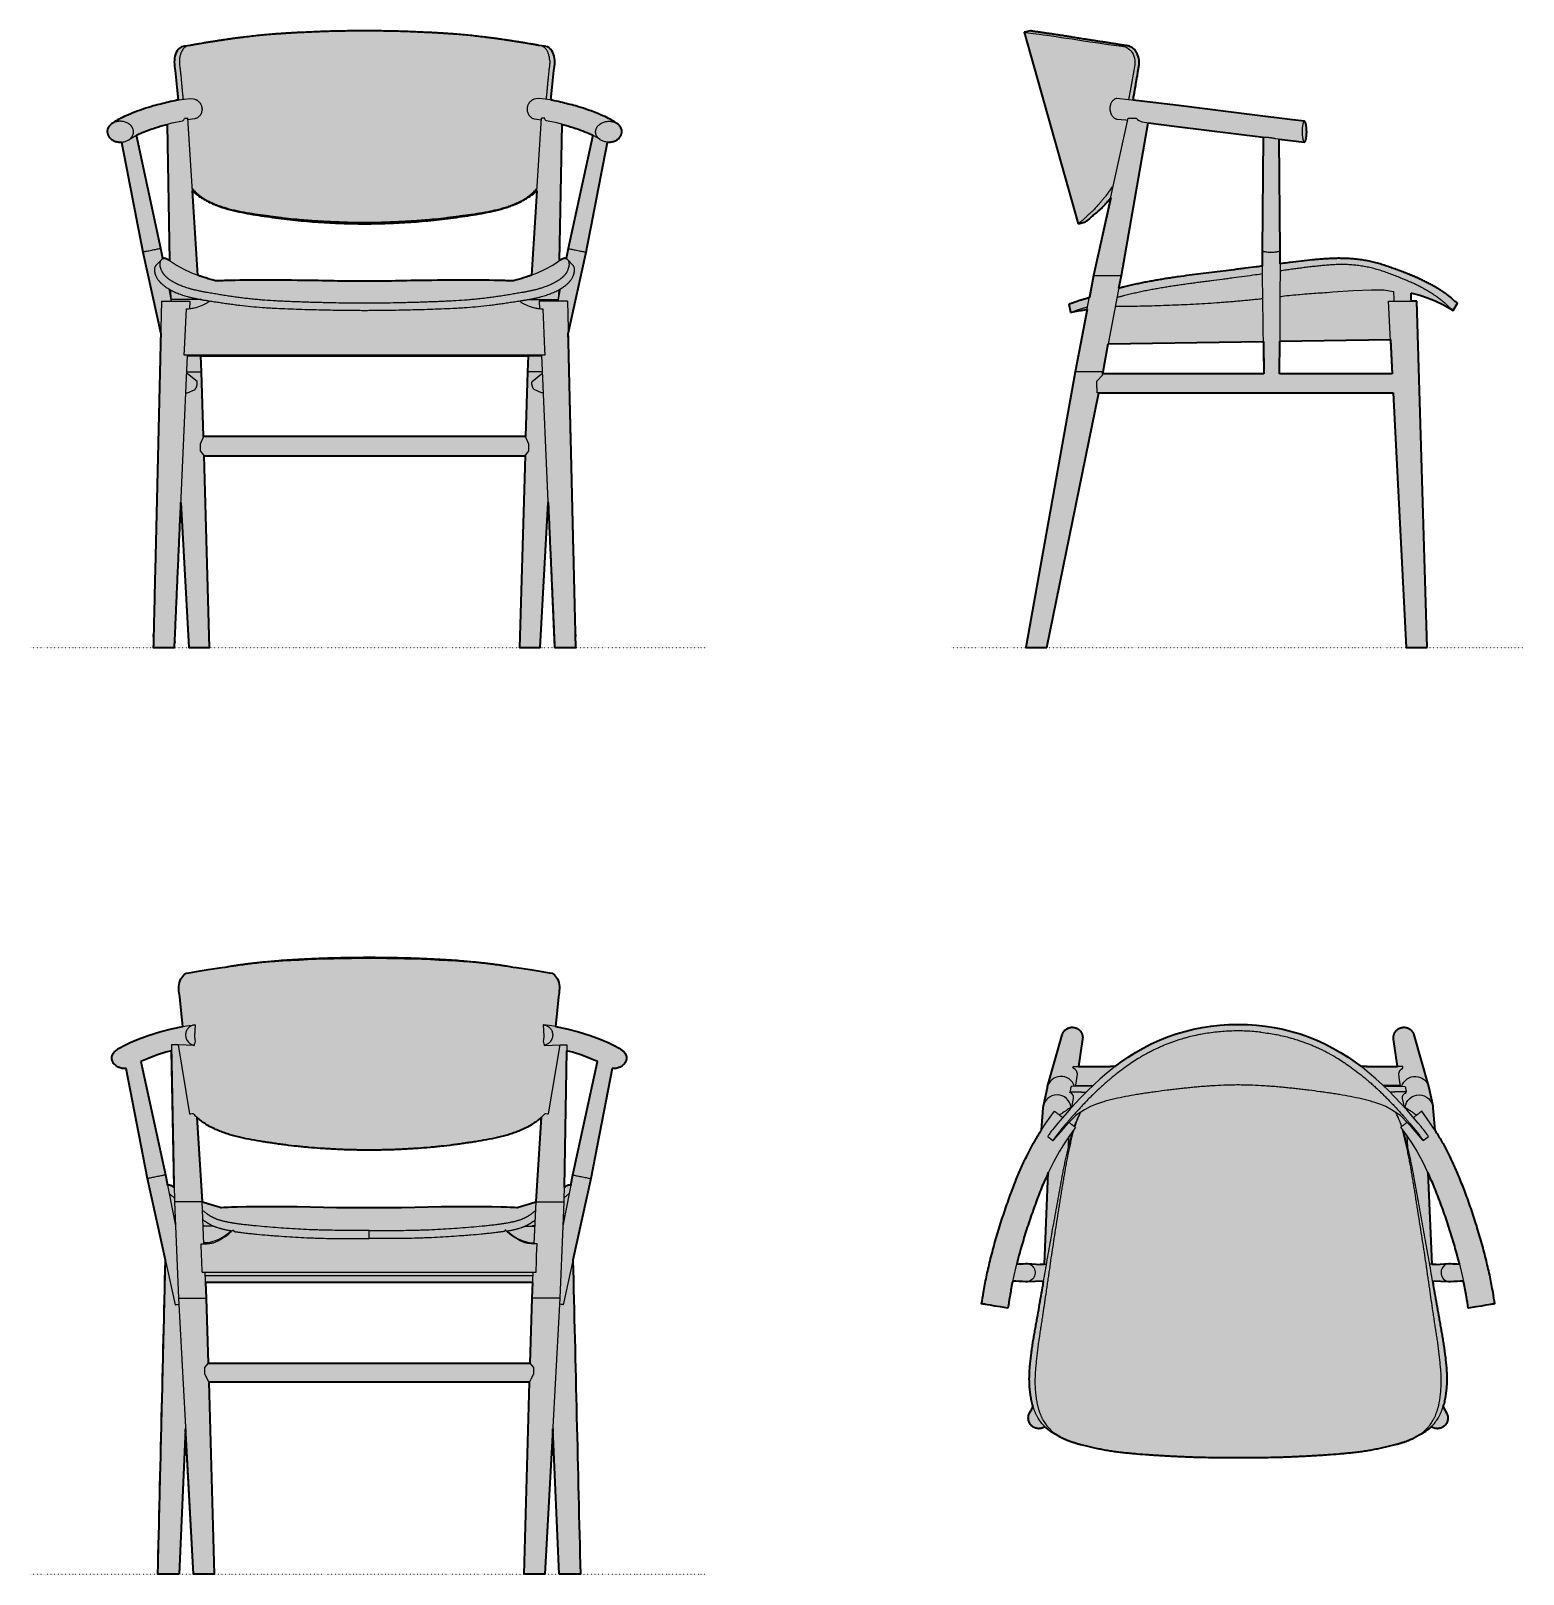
# Model space of a CAD drawing. Header units: millimetres. Extents: x 0 to 1796, y -1115 to 742.
import ezdxf

# ---------------------------------------------------------------- set-up
doc = ezdxf.new("R2010")
doc.units = ezdxf.units.MM
doc.linetypes.add('Dots', pattern=[1, 0, -1])
doc.layers.add('Blocks', color=7, linetype='Continuous')
doc.layers.add('Blocks$Fill', color=7, linetype='Continuous', true_color=0xffffff)
for name, color, linetype, lineweight, true_color in [('Blocks$Inner', 7, 'Continuous', 25, 0x007f00), ('Blocks$Outline', 7, 'Continuous', 35, 0xff3f3f), ('Groud', 7, 'Dots', 25, 0x243775)]:
    doc.layers.add(name, color=color, linetype=linetype, lineweight=lineweight, true_color=true_color)

# ---------------------------------------------------------------- blocks, each defined once
blk = doc.blocks.new('N01 Dining Chair Top')
at = {"layer": 'Blocks$Fill'}
h = blk.add_hatch(color=256, dxfattribs=at)
h.paths.add_polyline_path([(302.8, -217.6), (249.9, -217.1), (201.8, -214.7), (174.4, -212.6), (160.8, -211.2), (154.1, -210.3), (147.3, -209.2), (140.6, -208), (133.9, -206.7), (120.7, -203.8), (110.8, -201.2), (106, -199.8), (102.8, -198.8), (99.6, -197.7), (98, -197.1), (96.5, -196.5), (95, -195.8), (93.4, -195.1), (92, -194.4), (90.5, -193.6), (89, -192.8), (88.5, -192.5), (84.3, -190.2), (82.8, -189.3), (81.4, -188.5), (80, -187.7), (78.6, -186.8), (77.3, -185.9), (76, -184.9), (74.7, -184), (73.5, -182.9), (72.3, -181.9), (71.4, -181.1), (70.5, -180.3), (68.8, -181.3), (67, -182), (65, -182.5), (63, -182.6), (61, -182.4), (59.1, -181.9), (57.3, -181.1), (55.6, -180.1), (54.1, -178.7), (52.8, -177.2), (51.8, -175.5), (51, -173.6), (50.6, -171.7), (50.4, -169.7), (50.6, -167.7), (50.7, -167.4), (50.7, -167.2), (50.8, -166.9), (50.8, -166.7), (50.9, -166.4), (51, -166.2), (51, -166), (51.1, -165.7), (51.2, -165.5), (51.3, -165.3), (51.4, -165), (51.5, -164.8), (51.8, -164.1), (52.1, -163.6), (52.1, -163.6), (56.2, -156.1), (55.5, -153.7), (55.1, -152.2), (54.3, -149.1), (53.7, -145.9), (53.2, -142.8), (52.7, -139.6), (52.3, -136.4), (52, -133.2), (51.8, -130), (51.7, -126.7), (51.6, -123.5), (51.7, -120.2), (51.7, -116.9), (51.9, -113.5), (52.1, -110.2), (52.7, -103.5), (54.8, -86.6), (56.9, -73), (68.8, -5), (49.3, -5.7), (49, -5.7), (48.7, -5.8), (48.6, -5.8), (48.4, -5.8), (48.2, -5.8), (48, -5.8), (47.8, -5.8), (47.6, -5.8), (47.4, -5.8), (47.2, -5.8), (31.7, -5), (28, -23.8), (25.9, -37.6), (-5.7, -32.4), (-3.5, -18.5), (0, 0), (4.4, 19.5), (9.9, 40.4), (16.2, 61.5), (23, 82.3), (30.1, 102.1), (36.8, 119.3), (43.2, 134.1), (49.7, 147.8), (56.3, 160.4), (63.4, 172.5), (66.1, 176.7), (68.4, 203.7), (68.5, 204.2), (68.5, 204.7), (68.6, 205.2), (68.7, 205.8), (73.4, 228), (73.6, 228.5), (73.7, 229), (91.3, 291.4), (91.4, 291.6), (91.4, 291.9), (91.5, 292.2), (91.6, 292.4), (91.7, 292.7), (91.8, 292.9), (92, 293.2), (92.1, 293.4), (92.2, 293.7), (92.3, 294), (92.5, 294.2), (92.6, 294.5), (92.8, 294.7), (92.9, 294.9), (93.1, 295.2), (93.3, 295.4), (93.5, 295.7), (93.6, 295.9), (93.8, 296.1), (94, 296.4), (94.2, 296.6), (94.4, 296.8), (94.7, 297), (94.9, 297.2), (95.1, 297.4), (95.3, 297.6), (95.6, 297.8), (95.8, 298), (96.1, 298.2), (96.3, 298.4), (96.6, 298.5), (96.8, 298.7), (97.1, 298.8), (97.4, 299), (97.7, 299.1), (97.9, 299.3), (98.2, 299.4), (98.5, 299.5), (98.8, 299.6), (99.1, 299.7), (99.3, 299.8), (99.6, 299.9), (99.9, 300), (100.2, 300.1), (100.5, 300.2), (100.8, 300.2), (101.1, 300.3), (101.4, 300.3), (101.7, 300.4), (102, 300.4), (102.2, 300.4), (102.5, 300.5), (102.8, 300.5), (103.1, 300.5), (103.4, 300.5), (103.7, 300.5), (104, 300.5), (104.2, 300.5), (104.5, 300.4), (104.8, 300.4), (105.1, 300.4), (105.3, 300.3), (105.6, 300.3), (105.9, 300.2), (106.1, 300.2), (106.4, 300.1), (106.6, 300), (106.9, 300), (107.2, 299.9), (107.4, 299.8), (107.7, 299.7), (108, 299.6), (108.2, 299.5), (108.5, 299.4), (108.8, 299.2), (109, 299.1), (109.3, 299), (109.6, 298.8), (109.8, 298.7), (110.1, 298.5), (110.3, 298.4), (110.6, 298.2), (110.8, 298), (111, 297.8), (111.3, 297.6), (111.5, 297.4), (111.7, 297.2), (112, 297), (112.2, 296.8), (112.4, 296.6), (112.6, 296.4), (112.8, 296.1), (113, 295.9), (113.2, 295.7), (113.4, 295.4), (113.6, 295.2), (113.8, 294.9), (113.9, 294.6), (114.1, 294.4), (114.2, 294.1), (114.4, 293.8), (114.5, 293.6), (114.7, 293.3), (114.8, 293), (114.9, 292.7), (115, 292.4), (115.1, 292.2), (115.2, 291.9), (115.3, 291.6), (115.4, 291.3), (115.5, 291), (115.5, 290.7), (115.6, 290.4), (115.7, 290.1), (115.7, 289.8), (115.7, 289.5), (115.8, 289.3), (115.8, 289), (115.8, 288.7), (115.8, 288.4), (115.8, 288.1), (115.8, 287.8), (115.8, 287.6), (115.8, 287.3), (115.8, 287), (115.8, 286.7), (115.7, 286.5), (115.7, 286.2), (110.9, 253.2), (155.3, 253.5), (161.8, 258.3), (170.5, 264.4), (179.5, 270.1), (188.8, 275.4), (198.3, 280.4), (208.1, 284.9), (218.1, 288.9), (228.3, 292.5), (238.6, 295.5), (249, 298.1), (259.5, 300.2), (270.1, 301.8), (280.8, 302.9), (291.4, 303.6), (302.1, 303.9), (302.8, 303.9), (303.5, 303.9), (314.2, 303.6), (324.9, 302.9), (335.6, 301.8), (346.2, 300.2), (356.7, 298.1), (367.1, 295.5), (377.4, 292.5), (387.6, 288.9), (397.6, 284.9), (407.4, 280.4), (416.9, 275.4), (426.2, 270.1), (435.2, 264.4), (443.9, 258.3), (450.4, 253.5), (494.8, 253.2), (490, 286.2), (490, 286.5), (489.9, 286.7), (489.9, 287), (489.9, 287.3), (489.9, 287.6), (489.9, 287.8), (489.9, 288.1), (489.9, 288.4), (489.9, 288.7), (489.9, 289), (489.9, 289.3), (489.9, 289.5), (490, 289.8), (490, 290.1), (490.1, 290.4), (490.1, 290.7), (490.2, 291), (490.3, 291.3), (490.4, 291.6), (490.5, 291.9), (490.6, 292.2), (490.7, 292.4), (490.8, 292.7), (490.9, 293), (491, 293.3), (491.2, 293.6), (491.3, 293.8), (491.4, 294.1), (491.6, 294.4), (491.8, 294.6), (491.9, 294.9), (492.1, 295.2), (492.3, 295.4), (492.5, 295.7), (492.7, 295.9), (492.9, 296.1), (493.1, 296.4), (493.3, 296.6), (493.5, 296.8), (493.7, 297), (493.9, 297.2), (494.2, 297.4), (494.4, 297.6), (494.6, 297.8), (494.9, 298), (495.1, 298.2), (495.4, 298.4), (495.6, 298.5), (495.9, 298.7), (496.1, 298.8), (496.4, 299), (496.7, 299.1), (496.9, 299.2), (497.2, 299.4), (497.4, 299.5), (497.7, 299.6), (498, 299.7), (498.2, 299.8), (498.5, 299.9), (498.8, 300), (499, 300), (499.3, 300.1), (499.6, 300.2), (499.8, 300.2), (500.1, 300.3), (500.4, 300.3), (500.6, 300.4), (500.9, 300.4), (501.2, 300.4), (501.4, 300.5), (501.7, 300.5), (502, 300.5), (502.3, 300.5), (502.6, 300.5), (502.9, 300.5), (503.1, 300.5), (503.4, 300.4), (503.7, 300.4), (504, 300.4), (504.3, 300.3), (504.6, 300.3), (504.9, 300.2), (505.2, 300.2), (505.5, 300.1), (505.8, 300), (506.1, 299.9), (506.3, 299.8), (506.6, 299.7), (506.9, 299.6), (507.2, 299.5), (507.5, 299.4), (507.8, 299.3), (508, 299.1), (508.3, 299), (508.6, 298.8), (508.8, 298.7), (509.1, 298.5), (509.4, 298.4), (509.6, 298.2), (509.9, 298), (510.1, 297.8), (510.3, 297.6), (510.6, 297.4), (510.8, 297.2), (511, 297), (511.2, 296.8), (511.5, 296.6), (511.7, 296.4), (511.9, 296.1), (512, 295.9), (512.2, 295.7), (512.4, 295.4), (512.6, 295.2), (512.8, 294.9), (512.9, 294.7), (513.1, 294.5), (513.2, 294.2), (513.4, 294), (513.5, 293.7), (513.6, 293.4), (513.7, 293.2), (513.9, 292.9), (514, 292.7), (514.1, 292.4), (514.2, 292.2), (514.2, 291.9), (514.3, 291.6), (514.4, 291.4), (532, 229), (532.1, 228.5), (532.3, 228), (537, 205.8), (537.1, 205.2), (537.1, 204.7), (537.2, 204.2), (537.3, 203.7), (539.6, 176.7), (542.3, 172.5), (549.4, 160.4), (556, 147.8), (562.5, 134.1), (568.9, 119.3), (575.6, 102.1), (582.7, 82.3), (589.5, 61.5), (595.8, 40.4), (601.2, 19.5), (605.7, 0), (609.2, -18.5), (611.4, -32.4), (609.6, -32.7), (579.8, -37.6), (577.7, -23.8), (574.5, -7.1), (574, -5), (558.5, -5.8), (558.3, -5.8), (558.1, -5.8), (557.9, -5.8), (557.7, -5.8), (557.5, -5.8), (557.3, -5.8), (557.1, -5.8), (556.9, -5.8), (556.7, -5.7), (556.4, -5.7), (536.8, -5), (549.9, -79.8), (552.2, -96.7), (553, -103.5), (553.6, -110.2), (553.8, -113.5), (553.9, -116.9), (554, -120.2), (554, -123.5), (554, -126.7), (553.9, -130), (553.6, -133.2), (553.4, -136.4), (553, -139.6), (552.5, -142.8), (552, -145.9), (551.4, -149.1), (550.6, -152.2), (550.2, -153.7), (549.5, -156.1), (553.6, -163.6), (553.9, -164.1), (554.2, -164.8), (554.3, -165), (554.4, -165.3), (554.5, -165.5), (554.6, -165.7), (554.6, -166), (554.7, -166.2), (554.8, -166.4), (554.9, -166.7), (554.9, -166.9), (555, -167.2), (555, -167.4), (555.1, -167.7), (555.2, -169.7), (555.1, -171.7), (554.7, -173.6), (553.9, -175.5), (552.9, -177.2), (551.6, -178.7), (550.1, -180.1), (548.4, -181.1), (546.6, -181.9), (544.7, -182.4), (542.7, -182.6), (540.7, -182.5), (538.7, -182), (536.8, -181.3), (535.2, -180.3), (534.3, -181.1), (533.4, -181.9), (532.2, -182.9), (531, -184), (529.7, -184.9), (528.4, -185.9), (527.1, -186.8), (525.7, -187.7), (524.3, -188.5), (522.9, -189.3), (521.4, -190.2), (517.2, -192.5), (516.6, -192.8), (515.2, -193.6), (513.7, -194.4), (512.2, -195.1), (510.7, -195.8), (509.2, -196.5), (507.7, -197.1), (504.5, -198.3), (501.3, -199.3), (496.5, -200.8), (488.3, -203), (478.4, -205.3), (471.7, -206.7), (465.1, -208), (458.4, -209.2), (451.6, -210.3), (444.9, -211.2), (431.3, -212.6), (397, -215.1), (355.8, -217.1)], flags=0)
h.paths.add_polyline_path([(74.5, 125.6), (74.4, 125.4), (67.3, 109.5), (59.8, 90.3), (52.6, 70.1), (45.9, 49.5), (40.1, 29.4), (36.5, 15.5), (47, 16.1), (47.3, 16.1), (47.6, 16.2), (47.9, 16.2), (48.2, 16.2), (48.5, 16.1), (48.7, 16.1), (49, 16.1), (49.3, 16.1), (64.9, 15), (64.9, 15.3), (69.8, 15.3)], flags=0)
h.paths.add_polyline_path([(569.2, 15.5), (559.8, 49.5), (553.1, 70.1), (545.9, 90.3), (538.4, 109.5), (531.3, 125.4), (531.2, 125.6), (535.9, 15.3), (540.7, 15.3), (540.7, 15), (556.4, 16.1), (556.7, 16.1), (556.9, 16.1), (557.2, 16.1), (557.5, 16.2), (557.8, 16.2), (558.1, 16.2), (558.4, 16.1), (558.6, 16.1)], flags=0)
at = {"layer": 'Blocks$Inner'}
for p, q in [((73.7, 229), (91.3, 291.4)), ((115.7, 286.2), (110.9, 253.2)), ((490, 286.2), (494.8, 253.2)), ((532, 229), (514.4, 291.4)), ((73.4, 228), (68.7, 205.8)), ((107.6, 230.2), (128.2, 230.3)), ((498.1, 230.2), (477.5, 230.3)), ((532.3, 228), (537, 205.8)), ((102.7, 204.3), (104.9, 214.8)), ((503, 204.3), (500.8, 214.8)), ((100, 185.6), (100.1, 186.6)), ((110.5, 192.1), (112, 195.2)), ((495.2, 192.1), (493.7, 195.2)), ((505.7, 185.6), (505.6, 186.6)), ((98.8, 156.5), (99.3, 169)), ((506.9, 156.5), (506.4, 169)), ((74.5, 125.6), (69.8, 15.3)), ((531.2, 125.6), (535.9, 15.3)), ((36.4, 15.5), (47, 16.1)), ((569.3, 15.5), (558.6, 16.1)), ((47.2, -5.8), (31.6, -5)), ((49.3, -5.7), (68.8, -5)), ((556.4, -5.7), (536.8, -5)), ((558.5, -5.8), (574.1, -5)), ((56.2, -156.1), (52.1, -163.6)), ((549.5, -156.1), (553.6, -163.6)), ((88.5, -192.5), (84.3, -190.2)), ((517.2, -192.5), (521.4, -190.2))]:
    blk.add_line(p, q, dxfattribs=at)
for points in [[(525.6, 164.1), (531.8, 169.2), (531.7, 169.4), (531.4, 169.8), (530.9, 170.5), (530.3, 171.5), (529.4, 172.7), (528.4, 174.1), (527.2, 175.7), (525.9, 177.4), (524.5, 179.2), (523, 181.2), (519.6, 185.2), (505.9, 201), (498.8, 208.8), (491.6, 216.4), (484.2, 223.9), (476.5, 231.2), (468.7, 238.4), (460.7, 245.3), (452.4, 251.9), (443.9, 258.3), (435.2, 264.4), (426.2, 270.1), (416.9, 275.4), (407.4, 280.4), (397.6, 284.9), (387.6, 288.9), (377.4, 292.5), (367.1, 295.5), (356.7, 298.1), (346.2, 300.2), (335.6, 301.8), (324.9, 302.9), (314.2, 303.6), (303.5, 303.9), (302.8, 303.9), (302.1, 303.9), (291.4, 303.6), (280.8, 302.9), (270.1, 301.8), (259.5, 300.2), (249, 298.1), (238.6, 295.5), (228.3, 292.5), (218.1, 288.9), (208.1, 284.9), (198.3, 280.4), (188.8, 275.4), (179.5, 270.1), (170.5, 264.4), (161.8, 258.3), (153.3, 251.9), (145, 245.3), (137, 238.4), (129.1, 231.2), (121.5, 223.9), (114.1, 216.4), (106.9, 208.8), (99.8, 201), (86.1, 185.2), (82.7, 181.2), (81.2, 179.2), (79.8, 177.4), (78.4, 175.7), (77.3, 174.1), (76.3, 172.7), (75.4, 171.5), (74.8, 170.5), (74.3, 169.8), (74, 169.4), (73.9, 169.2), (80.1, 164.1)], [(127.2, 229.4), (101.9, 229.2), (101.6, 227.9), (101.3, 226.6), (101.1, 225.3), (100.8, 224), (100.6, 222.7)], [(478.5, 229.4), (503.8, 229.2), (504.1, 227.9), (504.3, 226.6), (504.6, 225.3), (504.9, 224), (505.1, 222.7)], [(138.3, 210), (131.1, 207.7), (125.2, 205.1), (118.1, 201.3), (109.4, 195.6), (107.6, 194.3), (105.6, 192.4), (100.5, 187.1), (94.8, 180.9), (80.3, 164.4)], [(525.3, 164.4), (510.9, 180.9), (505.2, 187.1), (500.1, 192.4), (498.1, 194.3), (496.3, 195.6), (487.6, 201.3), (480.5, 205.1), (474.6, 207.7), (467.4, 210)], [(-5.7, -32.4), (-3.5, -18.5), (0, 0), (4.4, 19.5), (9.9, 40.4), (16.2, 61.5), (23, 82.3), (30.1, 102.1), (36.8, 119.3), (43.2, 134.1), (49.7, 147.8), (56.3, 160.4), (63.4, 172.5), (71.6, 185.1), (81.9, 199.4)], [(68.4, 203.7), (66.1, 176.7)], [(611.4, -32.4), (609.2, -18.5), (605.7, 0), (601.2, 19.5), (595.8, 40.4), (589.5, 61.5), (582.7, 82.3), (575.6, 102.1), (568.9, 119.3), (562.5, 134.1), (556, 147.8), (549.4, 160.4), (542.3, 172.5), (534.1, 185.1), (523.8, 199.4)], [(537.3, 203.7), (539.6, 176.7)], [(107.3, 180.1), (102.6, 173.7), (94.8, 162.3), (87.9, 151.2), (81.1, 139), (74.4, 125.4), (67.3, 109.5), (59.8, 90.3), (52.6, 70.1), (45.9, 49.5), (40.1, 29.4), (35.2, 10.7), (31.2, -7.1), (28, -23.8), (25.9, -37.6)], [(498.4, 180.1), (503.1, 173.7), (510.9, 162.3), (517.8, 151.2), (524.6, 139), (531.3, 125.4), (538.4, 109.5), (545.9, 90.3), (553.1, 70.1), (559.8, 49.5), (565.6, 29.4), (570.5, 10.7), (574.5, -7.1), (577.7, -23.8), (579.8, -37.6)], [(49.3, 16.1), (64.9, 15), (64.9, 15.3), (72.3, 15.3)], [(556.4, 16.1), (540.7, 15), (540.7, 15.3), (533.4, 15.3)], [(50.6, -167.7), (50.4, -169.7), (50.6, -171.7), (51, -173.6), (51.8, -175.5), (52.8, -177.2), (54.1, -178.7), (55.6, -180.1), (57.3, -181.1), (59.1, -181.9), (61, -182.4), (63, -182.6), (65, -182.5), (67, -182), (68.8, -181.3), (70.5, -180.3)], [(555.1, -167.7), (555.2, -169.7), (555.1, -171.7), (554.7, -173.6), (553.9, -175.5), (552.9, -177.2), (551.6, -178.7), (550.1, -180.1), (548.4, -181.1), (546.6, -181.9), (544.7, -182.4), (542.7, -182.6), (540.7, -182.5), (538.7, -182), (536.8, -181.3), (535.2, -180.3)]]:
    blk.add_lwpolyline(points, dxfattribs=at)
at = {"layer": 'Blocks$Inner', "extrusion": (0, 0, -1)}
for centre, radius, start, end in [((-515.9, 224.5), 16.8, 16.501, 170.0124), ((-506.8, 216.1), 6.12, 346.9352, 74.6789), ((-520.6, 202.3), 16.8, 5.3224, 175.3012)]:
    blk.add_arc(centre, radius, start, end, dxfattribs=at)
at = {"layer": 'Blocks$Inner'}
for centre, radius, start, end in [((89.8, 224.5), 16.8, 16.501, 170.0124), ((85.1, 202.3), 16.8, 5.3224, 175.3012), ((98.9, 216.1), 6.12, 346.9352, 74.6789)]:
    blk.add_arc(centre, radius, start, end, dxfattribs=at)
for points in [[(91.2, 291.2), (94.2, 302.6), (105.9, 300.2), (117.5, 297.8), (115.7, 286.2)], [(514.5, 291.2), (511.4, 302.6), (499.8, 300.2), (488.2, 297.8), (490, 286.2)]]:
    blk.add_rational_spline(points, [1, 0.725412500091, 1, 0.725412500091, 1], degree=2, knots=[-379.581416, -379.581416, -379.581416, -189.790708, -189.790708, 0, 0, 0], dxfattribs=at)
for points, knots in [([(222.9, 282.3), (222.1, 282), (219.8, 281.1), (216, 279.7), (211.5, 277.8), (208.3, 276.3), (206.5, 275.5), (206.3, 275.4)], [-12.9291322, -12.9291322, -12.9291322, -12.9291322, -12.79654, -12.549454, -12.3023679, -12.0473016, -12.0056953, -12.0056953, -12.0056953, -12.0056953]), ([(231.4, 285.2), (230.8, 285), (228.7, 284.3), (225.8, 283.3), (223.6, 282.6), (222.9, 282.3)], [-13.3908643, -13.3908643, -13.3908643, -13.3908643, -13.2906996, -13.0436136, -12.9291322, -12.9291322, -12.9291322, -12.9291322]), ([(240.1, 287.8), (239.5, 287.6), (236.7, 286.8), (233.8, 286), (231.4, 285.2)], [-13.8525601, -13.8525601, -13.8525601, -13.8525601, -13.7707965, -13.3908643, -13.3908643, -13.3908643, -13.3908643]), ([(257.5, 291.8), (257.2, 291.8), (253.9, 291.1), (248, 289.9), (242.5, 288.5), (240.1, 287.8)], [-14.7759989, -14.7759989, -14.7759989, -14.7759989, -14.7309471, -14.2508447, -13.8525601, -13.8525601, -13.8525601, -13.8525601]), ([(275.3, 294.5), (275.2, 294.5), (272, 294.1), (266.1, 293.3), (260.3, 292.3), (257.5, 291.8)], [-15.6993659, -15.6993659, -15.6993659, -15.6993659, -15.6794285, -15.2109884, -14.7759989, -14.7759989, -14.7759989, -14.7759989]), ([(293.2, 295.9), (293.1, 295.8), (290.1, 295.7), (284.1, 295.4), (278.2, 294.8), (275.3, 294.5)], [-16.6232968, -16.6232968, -16.6232968, -16.6232968, -16.6166339, -16.1481938, -15.6998241, -15.6998241, -15.6998241, -15.6998241]), ([(302.8, 296.1), (302.6, 296.1), (299.4, 296), (296.2, 296), (293.2, 295.9)], [-17.1188805, -17.1188805, -17.1188805, -17.1188805, -17.0850468, -16.6232968, -16.6232968, -16.6232968, -16.6232968]), ([(312.5, 295.9), (309.5, 296), (306.3, 296), (303.1, 296.1), (302.8, 296.1)], [-17.6144642, -17.6144642, -17.6144642, -17.6144642, -17.1527142, -17.1188805, -17.1188805, -17.1188805, -17.1188805]), ([(330.4, 294.5), (327.5, 294.8), (321.6, 295.4), (315.6, 295.7), (312.5, 295.8), (312.5, 295.9)], [-18.5379369, -18.5379369, -18.5379369, -18.5379369, -18.0895672, -17.6211271, -17.6144642, -17.6144642, -17.6144642, -17.6144642]), ([(330.4, 294.5), (330.5, 294.5), (333.7, 294.1), (339.6, 293.3), (345.4, 292.3), (348.2, 291.8)], [-15.6993659, -15.6993659, -15.6993659, -15.6993659, -15.6794285, -15.2109884, -14.7759989, -14.7759989, -14.7759989, -14.7759989]), ([(348.2, 291.8), (348.5, 291.8), (351.8, 291.1), (357.6, 289.9), (363.1, 288.5), (365.6, 287.8)], [-14.7759989, -14.7759989, -14.7759989, -14.7759989, -14.7309471, -14.2508447, -13.8525601, -13.8525601, -13.8525601, -13.8525601]), ([(365.6, 287.8), (366.1, 287.6), (369, 286.8), (371.9, 286), (374.2, 285.2)], [-13.8525601, -13.8525601, -13.8525601, -13.8525601, -13.7707965, -13.3908643, -13.3908643, -13.3908643, -13.3908643]), ([(374.2, 285.2), (374.9, 285), (377, 284.3), (379.9, 283.3), (382.1, 282.6), (382.8, 282.3)], [-13.3908643, -13.3908643, -13.3908643, -13.3908643, -13.2906996, -13.0436136, -12.9291322, -12.9291322, -12.9291322, -12.9291322]), ([(382.8, 282.3), (383.6, 282), (385.9, 281.1), (389.7, 279.7), (394.2, 277.8), (397.4, 276.3), (399.2, 275.5), (399.4, 275.4)], [-12.9291322, -12.9291322, -12.9291322, -12.9291322, -12.79654, -12.549454, -12.3023679, -12.0473016, -12.0056953, -12.0056953, -12.0056953, -12.0056953]), ([(182.5, 262.7), (180.1, 261.2), (177.6, 259.6), (175.2, 258), (175, 257.9)], [-10.6202492, -10.6202492, -10.6202492, -10.6202492, -10.1843006, -10.1585783, -10.1585783, -10.1585783, -10.1585783]), ([(190.3, 267.2), (188.3, 266.1), (185.7, 264.6), (183.2, 263.1), (182.5, 262.7)], [-11.0818955, -11.0818955, -11.0818955, -11.0818955, -10.7331002, -10.6202492, -10.6202492, -10.6202492, -10.6202492]), ([(198.2, 271.5), (198.1, 271.5), (196.6, 270.7), (194, 269.3), (191.4, 267.9), (190.3, 267.2)], [-11.5439453, -11.5439453, -11.5439453, -11.5439453, -11.5373125, -11.2822462, -11.0822759, -11.0822759, -11.0822759, -11.0822759]), ([(206.3, 275.4), (205, 274.8), (202.3, 273.6), (199.6, 272.2), (198.2, 271.5)], [-12.0056953, -12.0056953, -12.0056953, -12.0056953, -11.7922983, -11.5439453, -11.5439453, -11.5439453, -11.5439453]), ([(399.4, 275.4), (400.7, 274.8), (403.4, 273.6), (406.1, 272.2), (407.5, 271.5)], [-12.0056953, -12.0056953, -12.0056953, -12.0056953, -11.7922983, -11.5439453, -11.5439453, -11.5439453, -11.5439453]), ([(407.5, 271.5), (407.5, 271.5), (409.1, 270.7), (411.7, 269.3), (414.3, 267.9), (415.4, 267.2)], [-11.5439453, -11.5439453, -11.5439453, -11.5439453, -11.5373125, -11.2822462, -11.0822759, -11.0822759, -11.0822759, -11.0822759]), ([(415.4, 267.2), (417.4, 266.1), (420, 264.6), (422.5, 263.1), (423.1, 262.7)], [-11.0818955, -11.0818955, -11.0818955, -11.0818955, -10.7331002, -10.6202492, -10.6202492, -10.6202492, -10.6202492]), ([(423.1, 262.7), (425.5, 261.2), (428, 259.6), (430.5, 258), (430.7, 257.9)], [-10.6202492, -10.6202492, -10.6202492, -10.6202492, -10.1843006, -10.1585783, -10.1585783, -10.1585783, -10.1585783]), ([(167.7, 252.8), (167.4, 252.6), (164.2, 250.3), (159.5, 246.8), (153.7, 242.2), (149.8, 239), (147.5, 237), (146.6, 236.2)], [-9.696828, -9.696828, -9.696828, -9.696828, -9.635454, -9.086584, -8.792458, -8.498331, -8.311591, -8.311591, -8.311591, -8.311591]), ([(438, 252.8), (438.3, 252.6), (441.5, 250.3), (446.2, 246.8), (452, 242.2), (455.8, 239), (458.2, 237), (459.1, 236.2)], [-9.696828, -9.696828, -9.696828, -9.696828, -9.635454, -9.086584, -8.792458, -8.498331, -8.311591, -8.311591, -8.311591, -8.311591]), ([(133.2, 224.2), (132.8, 223.8), (131.7, 222.8), (129.9, 221), (127.7, 218.9), (125.6, 216.7), (122.5, 213.7), (118.7, 209.8), (115.7, 206.6), (114.3, 205.1)], [-7.388092, -7.388092, -7.388092, -7.388092, -7.301794, -7.146478, -6.991161, -6.835845, -6.680529, -6.323111, -6.002877, -6.002877, -6.002877, -6.002877]), ([(146.6, 236.2), (146, 235.8), (144.1, 234.1), (141.4, 231.7), (138.5, 229.1), (136.3, 227.1), (134.6, 225.5), (133.6, 224.5), (133.2, 224.2)], [-8.3115914, -8.3115914, -8.3115914, -8.3115914, -8.2042037, -7.9100767, -7.7580053, -7.6059338, -7.4538624, -7.3880915, -7.3880915, -7.3880915, -7.3880915]), ([(302.8, 231), (301.6, 231), (295.8, 230.9), (285.5, 230.7), (274.1, 230.1), (265.1, 229.5), (258.3, 229), (251.5, 228.4), (244.7, 227.7), (237.9, 227), (231.2, 226.3), (224.4, 225.5), (215.4, 224.4), (206.5, 223.2), (197.5, 222), (190.8, 221), (184.1, 220), (175.3, 218.5), (164.2, 216.4), (153.3, 214), (144.6, 211.8), (140.4, 210.6), (138.3, 210)], [-9.3776548, -9.3776548, -9.3776548, -9.3776548, -9.3692451, -9.3384759, -9.3077066, -9.292322, -9.2769374, -9.2615528, -9.2461682, -9.2307835, -9.2153989, -9.2000143, -9.1846297, -9.1538605, -9.1384759, -9.1230912, -9.1077066, -9.092322, -9.0615528, -9.0307835, -9.0153989, -9.0000143, -9.0000143, -9.0000143, -9.0000143]), ([(467.4, 210), (465.3, 210.6), (461, 211.8), (452.4, 214), (441.5, 216.4), (430.4, 218.5), (421.5, 220), (414.9, 221), (408.2, 222), (399.2, 223.2), (390.3, 224.4), (381.3, 225.5), (374.5, 226.3), (367.8, 227), (361, 227.7), (354.2, 228.4), (347.4, 229), (340.6, 229.5), (331.6, 230.1), (320.2, 230.7), (309.9, 230.9), (304.1, 231), (302.8, 231)], [-9.7552953, -9.7552953, -9.7552953, -9.7552953, -9.7399107, -9.7245261, -9.6937569, -9.6629876, -9.647603, -9.6322184, -9.6168338, -9.6014492, -9.57068, -9.5552953, -9.5399107, -9.5245261, -9.5091415, -9.4937569, -9.4783723, -9.4629876, -9.447603, -9.4168338, -9.3860646, -9.3776548, -9.3776548, -9.3776548, -9.3776548]), ([(459.1, 236.2), (459.7, 235.8), (461.6, 234.1), (464.3, 231.7), (467.2, 229.1), (469.4, 227.1), (471.1, 225.5), (472.1, 224.5), (472.4, 224.2)], [-8.3115914, -8.3115914, -8.3115914, -8.3115914, -8.2042037, -7.9100767, -7.7580053, -7.6059338, -7.4538624, -7.3880915, -7.3880915, -7.3880915, -7.3880915]), ([(472.4, 224.2), (472.8, 223.8), (474, 222.8), (475.8, 221), (478, 218.9), (480.1, 216.7), (483.2, 213.7), (486.9, 209.8), (490, 206.6), (491.4, 205.1)], [-7.388092, -7.388092, -7.388092, -7.388092, -7.301794, -7.146478, -6.991161, -6.835845, -6.680529, -6.323111, -6.002877, -6.002877, -6.002877, -6.002877]), ([(102.9, 204.5), (101.1, 203.5), (98.1, 201.7), (94.2, 199.1), (92, 197.5), (91, 196.7)], [0.96071078, 0.96071078, 0.96071078, 0.96071078, 0.97692308, 0.98846154, 1, 1, 1, 1]), ([(101.9, 222.7), (102.3, 222.7), (103.6, 222.7), (105.4, 222.7), (107.1, 222.7), (108.5, 222.7), (109.6, 222.7), (110.4, 222.7), (111.1, 222.7), (111.8, 222.6), (112.7, 222.6), (113.9, 222.6), (114.8, 222.5), (115.2, 222.5)], [200.2862502, 200.2862502, 200.2862502, 200.2862502, 200.3144612, 200.3700167, 200.3977945, 200.4255723, 200.45335, 200.4672389, 200.4811278, 200.4950167, 200.5089056, 200.5366834, 200.5642581, 200.5642581, 200.5642581, 200.5642581]), ([(114.3, 205.1), (114.2, 205), (112.4, 203.1), (110.4, 200.9), (108.5, 198.9), (108.3, 198.5)], [-6.0028769, -6.0028769, -6.0028769, -6.0028769, -5.9657254, -5.6083077, -5.5411269, -5.5411269, -5.5411269, -5.5411269]), ([(114.1, 222.6), (114.9, 222.5), (116.5, 222.5), (118.4, 222.4), (119.6, 222.3), (119.9, 222.3)], [0.3193592, 0.3193592, 0.3193592, 0.3193592, 0.375, 0.4375, 0.4630154, 0.4630154, 0.4630154, 0.4630154]), ([(491.6, 222.6), (490.8, 222.5), (489.2, 222.5), (487.3, 222.4), (486.1, 222.3), (485.8, 222.3)], [0.3193592, 0.3193592, 0.3193592, 0.3193592, 0.375, 0.4375, 0.4630154, 0.4630154, 0.4630154, 0.4630154]), ([(503.8, 222.7), (503.4, 222.7), (502.1, 222.7), (500.3, 222.7), (498.5, 222.7), (497.2, 222.7), (496.1, 222.7), (495.3, 222.7), (494.6, 222.7), (493.9, 222.6), (493, 222.6), (491.8, 222.6), (490.9, 222.5), (490.5, 222.5)], [200.2862502, 200.2862502, 200.2862502, 200.2862502, 200.3144612, 200.3700167, 200.3977945, 200.4255723, 200.45335, 200.4672389, 200.4811278, 200.4950167, 200.5089056, 200.5366834, 200.5642581, 200.5642581, 200.5642581, 200.5642581]), ([(491.4, 205.1), (491.5, 205), (493.3, 203.1), (495.3, 200.9), (497.1, 198.9), (497.4, 198.5)], [-6.0028769, -6.0028769, -6.0028769, -6.0028769, -5.9657254, -5.6083077, -5.5411269, -5.5411269, -5.5411269, -5.5411269]), ([(502.8, 204.5), (504.6, 203.5), (507.6, 201.7), (511.5, 199.1), (513.7, 197.5), (514.7, 196.7)], [0.96071078, 0.96071078, 0.96071078, 0.96071078, 0.97692308, 0.98846154, 1, 1, 1, 1]), ([(81.9, 199.4), (81.9, 199.4), (81.9, 199.4), (82.1, 199.3), (82.6, 198.9), (83.5, 198.2), (84.6, 197.4), (85.9, 196.3), (87.4, 195.2), (89.3, 193.7), (90.8, 192.6), (91.8, 191.9)], [29.990429, 29.990429, 29.990429, 29.990429, 30.0143914, 30.0383537, 30.0862785, 30.1342032, 30.182128, 30.2300527, 30.2779775, 30.3259022, 30.4074619, 30.4074619, 30.4074619, 30.4074619]), ([(91, 196.7), (90.1, 196.3), (89, 195.7), (87.9, 195.1), (87.7, 195)], [1, 1, 1, 1, 1.5, 1.6013618, 1.6013618, 1.6013618, 1.6013618]), ([(102.3, 191.8), (102.2, 191.8), (101.3, 190.7), (99.6, 188.8), (97.8, 186.6), (96.7, 185.4), (96.4, 185.1)], [-5.0792589, -5.0792589, -5.0792589, -5.0792589, -5.06056, -4.8703482, -4.6801363, -4.6175089, -4.6175089, -4.6175089, -4.6175089]), ([(99.5, 186), (99.6, 185.9), (100, 185.6), (100.8, 185), (102.1, 184), (102.9, 183.4), (103.5, 182.9)], [0.8714395, 0.8714395, 0.8714395, 0.8714395, 0.8809524, 0.9107143, 0.9404762, 1, 1, 1, 1]), ([(108.3, 198.5), (107, 197.1), (105, 194.9), (103, 192.7), (102.3, 191.8)], [-5.540873, -5.540873, -5.540873, -5.540873, -5.2507627, -5.0792589, -5.0792589, -5.0792589, -5.0792589]), ([(105.8, 181.1), (106.1, 181.8), (106.5, 182.9), (107.1, 184.5), (107.7, 186.1), (108.4, 187.6), (109, 189.1), (109.7, 190.6), (110.2, 191.7), (110.5, 192.2), (110.5, 192.2)], [0.73743844, 0.73743844, 0.73743844, 0.73743844, 0.7398374, 0.74186992, 0.74390244, 0.74593496, 0.74796748, 0.75, 0.75203252, 0.75211136, 0.75211136, 0.75211136, 0.75211136]), ([(113.6, 198.4), (113.4, 198), (112.9, 197.1), (112.2, 195.7), (111.5, 194.2), (110.8, 192.7), (110.1, 191.2), (109.5, 189.6), (108.9, 188.1), (108.3, 186.5), (107.7, 185), (107, 183), (106.6, 181.7), (106.3, 180.8)], [0.24224193, 0.24224193, 0.24224193, 0.24224193, 0.24385246, 0.24590164, 0.24795082, 0.25, 0.25204918, 0.25409836, 0.25614754, 0.25819672, 0.2602459, 0.26229508, 0.26563699, 0.26563699, 0.26563699, 0.26563699]), ([(492.1, 198.4), (492.3, 198), (492.8, 197.1), (493.5, 195.7), (494.2, 194.2), (494.9, 192.7), (495.6, 191.2), (496.2, 189.6), (496.8, 188.1), (497.4, 186.5), (498, 185), (498.6, 183), (499.1, 181.7), (499.4, 180.8)], [0.24224193, 0.24224193, 0.24224193, 0.24224193, 0.24385246, 0.24590164, 0.24795082, 0.25, 0.25204918, 0.25409836, 0.25614754, 0.25819672, 0.2602459, 0.26229508, 0.26563699, 0.26563699, 0.26563699, 0.26563699]), ([(499.8, 181.1), (499.6, 181.8), (499.2, 182.9), (498.6, 184.5), (498, 186.1), (497.3, 187.6), (496.6, 189.1), (496, 190.6), (495.5, 191.7), (495.2, 192.2), (495.2, 192.2)], [0.73743844, 0.73743844, 0.73743844, 0.73743844, 0.7398374, 0.74186992, 0.74390244, 0.74593496, 0.74796748, 0.75, 0.75203252, 0.75211136, 0.75211136, 0.75211136, 0.75211136]), ([(497.4, 198.5), (498.7, 197.1), (500.7, 194.9), (502.7, 192.7), (503.4, 191.8)], [-5.540873, -5.540873, -5.540873, -5.540873, -5.2507627, -5.0792589, -5.0792589, -5.0792589, -5.0792589]), ([(506.2, 186), (506.1, 185.9), (505.7, 185.6), (504.9, 185), (503.6, 184), (502.8, 183.4), (502.2, 182.9)], [0.8714395, 0.8714395, 0.8714395, 0.8714395, 0.8809524, 0.9107143, 0.9404762, 1, 1, 1, 1]), ([(503.4, 191.8), (503.5, 191.8), (504.4, 190.7), (506.1, 188.8), (507.9, 186.6), (509, 185.4), (509.3, 185.1)], [-5.0792589, -5.0792589, -5.0792589, -5.0792589, -5.06056, -4.8703482, -4.6801363, -4.6175089, -4.6175089, -4.6175089, -4.6175089]), ([(523.8, 199.4), (523.8, 199.4), (523.8, 199.4), (523.6, 199.3), (523.1, 198.9), (522.2, 198.2), (521.1, 197.4), (519.8, 196.3), (518.3, 195.2), (516.4, 193.7), (514.9, 192.6), (513.9, 191.9)], [29.990429, 29.990429, 29.990429, 29.990429, 30.0143914, 30.0383537, 30.0862785, 30.1342032, 30.182128, 30.2300527, 30.2779775, 30.3259022, 30.4074619, 30.4074619, 30.4074619, 30.4074619]), ([(514.7, 196.7), (515.6, 196.3), (516.7, 195.7), (517.8, 195.1), (517.9, 195)], [1, 1, 1, 1, 1.5, 1.6013618, 1.6013618, 1.6013618, 1.6013618]), ([(85.7, -190.9), (84.7, -190.4), (81.8, -188.9), (77.2, -186), (73, -182.6), (69.9, -179.7), (67.7, -177.4), (65.7, -175), (63.8, -172.4), (62.4, -170.2), (61.4, -168.4), (60.6, -167), (59.9, -165.6), (59.2, -164.2), (58.6, -162.7), (58, -161.2), (57.4, -159.8), (56.7, -157.8), (55.9, -155.2), (55.1, -152.2), (54.3, -149.1), (53.7, -145.9), (53.1, -142.8), (52.7, -139.6), (52.2, -135.4), (51.8, -130), (51.6, -123.5), (51.7, -116.9), (52.1, -110.2), (52.6, -104.6), (53.1, -100.1), (53.5, -96.7), (53.9, -93.3), (54.3, -90), (54.8, -86.6), (55.3, -83.1), (55.8, -79.8), (56.3, -76.4), (56.9, -73), (57.5, -69.7), (58.1, -66.3), (58.9, -61.8), (59.9, -56.2), (61.5, -47.3), (63.5, -36.1), (65.8, -22.7), (68.1, -9.3), (70.4, 4), (72.7, 17.4), (75, 30.8), (77.4, 44.1), (79.7, 57.5), (82.2, 70.9), (85.4, 88.7), (88.6, 106.5), (91.5, 122.1), (93.2, 131), (94.5, 137.6), (95.9, 144.2), (97.1, 149.7), (98.2, 154.1), (99, 157.3), (99.8, 160.6), (100.9, 164.9), (102.2, 169.9), (103.4, 173.8), (104, 175.6)], [0.2642276, 0.2642276, 0.2642276, 0.2642276, 0.2682927, 0.2764228, 0.2845528, 0.2886179, 0.2926829, 0.296748, 0.300813, 0.304878, 0.3069106, 0.3089431, 0.3109756, 0.3130081, 0.3150407, 0.3170732, 0.3191057, 0.3211382, 0.3252033, 0.3292683, 0.3333333, 0.3373984, 0.3414634, 0.3455285, 0.3495935, 0.3577236, 0.3658537, 0.3739837, 0.3821138, 0.3902439, 0.3943089, 0.398374, 0.402439, 0.4065041, 0.4105691, 0.4146341, 0.4186992, 0.4227642, 0.4268293, 0.4308943, 0.4349593, 0.4390244, 0.4471545, 0.4552846, 0.4715447, 0.4878049, 0.504065, 0.5203252, 0.5365854, 0.5528455, 0.5691057, 0.5853659, 0.601626, 0.6178862, 0.6504065, 0.6666667, 0.6747967, 0.6829268, 0.6910569, 0.699187, 0.703252, 0.7073171, 0.7113821, 0.7154472, 0.7235772, 0.7302863, 0.7302863, 0.7302863, 0.7302863]), ([(105.2, 177.3), (105.2, 177.2), (104.5, 175), (103.3, 170.5), (102, 165.1), (101, 160.7), (100, 156.3), (98.8, 150.8), (97.4, 144.2), (96.1, 137.5), (94.9, 130.8), (93.8, 124.1), (92.6, 117.4), (91.5, 110.7), (90.4, 103.9), (89.3, 97.2), (88.3, 90.5), (87.2, 83.7), (85.7, 74.7), (84, 63.5), (81.8, 50), (79.8, 36.5), (77.7, 23), (76.1, 11.7), (74.8, 2.7), (73.8, -4), (72.8, -10.8), (71.5, -19.8), (69.9, -31), (68.2, -42.3), (66.9, -51.4), (65.8, -58.1), (64.7, -64.9), (63.9, -70.6), (63.2, -75.1), (62.7, -78.5), (62.2, -81.9), (61.8, -85.3), (61.4, -88.7), (61, -92.2), (60.6, -95.6), (60.1, -100.1), (59.5, -105.7), (58.9, -112.5), (58.5, -119.2), (58.3, -128), (58.7, -136.7), (59.5, -144.2), (60.2, -148.5), (60.7, -151.1), (61.2, -153.2), (61.5, -154.8), (61.9, -156.4), (62.3, -157.9), (62.8, -159.4), (63.3, -161), (63.8, -162.5), (64.5, -164.5), (65.3, -166.5), (66.2, -168.5), (66.9, -169.9), (67.6, -171.3), (68.7, -173.2), (70.1, -175.5), (71.9, -178.1), (74.6, -181.4), (78.4, -185.2), (82.6, -188.7), (86.2, -191.1), (89, -192.8), (91.5, -194.1), (93.4, -195.1), (95, -195.8), (96.5, -196.5), (98, -197.1), (99.6, -197.7), (101.2, -198.3), (102.8, -198.8), (104.4, -199.3), (106, -199.8), (107.6, -200.3), (109.2, -200.8), (110.8, -201.3), (112.5, -201.7), (114.6, -202.3), (117.4, -203), (120.7, -203.8), (124, -204.5), (128.4, -205.5), (133.9, -206.8), (140.6, -208.1), (147.3, -209.3), (154, -210.3), (160.8, -211.2), (167.6, -211.9), (174.4, -212.6), (183.5, -213.4), (192.7, -214.1), (201.8, -214.7), (208.7, -215.1), (215.5, -215.5), (222.4, -215.9), (229.2, -216.2), (236.1, -216.6), (243, -216.8), (249.9, -217.1), (256.7, -217.3), (265.9, -217.5), (277.4, -217.6), (290.4, -217.7), (298.9, -217.7), (302.8, -217.6)], [0.2700507, 0.2700507, 0.2700507, 0.2700507, 0.2704918, 0.2786885, 0.2868852, 0.2909836, 0.295082, 0.3032787, 0.3114754, 0.3196721, 0.3278689, 0.3360656, 0.3442623, 0.352459, 0.3606557, 0.3688525, 0.3770492, 0.3852459, 0.3934426, 0.4098361, 0.4262295, 0.442623, 0.4590164, 0.4754098, 0.4836066, 0.4918033, 0.5, 0.5081967, 0.5245902, 0.5409836, 0.5491803, 0.557377, 0.5655738, 0.5737705, 0.5778689, 0.5819672, 0.5860656, 0.5901639, 0.5942623, 0.5983607, 0.602459, 0.6065574, 0.6147541, 0.6229508, 0.6311475, 0.6393443, 0.6557377, 0.6639344, 0.6680328, 0.6721311, 0.6741803, 0.6762295, 0.6782787, 0.6803279, 0.682377, 0.6844262, 0.6864754, 0.6885246, 0.692623, 0.6946721, 0.6967213, 0.6987705, 0.7008197, 0.704918, 0.7090164, 0.7131148, 0.7213115, 0.7295082, 0.7336066, 0.7377049, 0.7418033, 0.7438525, 0.7459016, 0.7479508, 0.75, 0.7520492, 0.7540984, 0.7561475, 0.7581967, 0.7602459, 0.7622951, 0.7643443, 0.7663934, 0.7684426, 0.7704918, 0.7745902, 0.7786885, 0.7827869, 0.7868852, 0.795082, 0.8032787, 0.8114754, 0.8196721, 0.8278689, 0.8360656, 0.8442623, 0.852459, 0.8688525, 0.8770492, 0.8852459, 0.8934426, 0.9016393, 0.9098361, 0.9180328, 0.9262295, 0.9344262, 0.942623, 0.9508197, 0.9672131, 0.9836066, 0.9975691, 0.9975691, 0.9975691, 0.9975691]), ([(85.4, 171.7), (84.9, 171.1), (84, 169.8), (82.9, 168.3), (82.2, 167.2), (81.8, 166.7), (81.7, 166.6)], [-3.6941016, -3.6941016, -3.6941016, -3.6941016, -3.5502788, -3.403041, -3.2810412, -3.232562, -3.232562, -3.232562, -3.232562]), ([(90.6, 178.2), (90.6, 178.2), (90.5, 178.1), (90.3, 177.8), (89.9, 177.4), (89.5, 176.8), (89.1, 176.3), (88.2, 175.3), (87, 173.7), (85.9, 172.4), (85.4, 171.7), (85.4, 171.7)], [-4.1557497, -4.1557497, -4.1557497, -4.1557497, -4.1468775, -4.1310901, -4.0962902, -4.0614903, -4.0266903, -3.9918904, -3.8446526, -3.6974148, -3.6941016, -3.6941016, -3.6941016, -3.6941016]), ([(96.4, 185.1), (95.9, 184.4), (95.1, 183.6), (94.2, 182.5), (93.6, 181.7), (93, 181), (92.5, 180.4), (92, 179.9), (91.7, 179.6), (91.4, 179.2), (91.2, 178.9), (90.9, 178.6), (90.8, 178.4), (90.7, 178.3), (90.6, 178.2)], [-4.6172182, -4.6172182, -4.6172182, -4.6172182, -4.4899152, -4.440807, -4.3916989, -4.3425907, -4.2934826, -4.2686718, -4.2438611, -4.2190503, -4.1942396, -4.1784522, -4.1626649, -4.1559952, -4.1559952, -4.1559952, -4.1559952]), ([(103.5, 182.9), (103.9, 182.6), (104.6, 182.1), (105.3, 181.6), (106, 181), (106.5, 180.6), (106.9, 180.3), (107.1, 180.2), (107.2, 180.1), (107.3, 180.1), (107.3, 180.1)], [1, 1, 1, 1, 1.0477497, 1.0716246, 1.0954994, 1.1432492, 1.167124, 1.1909989, 1.2148738, 1.2380952, 1.2380952, 1.2380952, 1.2380952]), ([(302.8, -217.6), (306.7, -217.7), (315.2, -217.7), (328.3, -217.6), (339.8, -217.5), (349, -217.3), (355.8, -217.1), (362.7, -216.8), (369.6, -216.6), (376.4, -216.2), (383.3, -215.9), (390.2, -215.5), (397, -215.1), (403.9, -214.7), (413, -214.1), (422.2, -213.4), (431.3, -212.6), (438.1, -211.9), (444.9, -211.2), (451.6, -210.3), (458.4, -209.3), (465.1, -208.1), (471.7, -206.8), (477.3, -205.5), (481.7, -204.5), (485, -203.8), (488.3, -203), (491, -202.3), (493.2, -201.7), (494.9, -201.3), (496.5, -200.8), (498.1, -200.3), (499.7, -199.8), (501.3, -199.3), (502.9, -198.8), (504.5, -198.3), (506.1, -197.7), (507.7, -197.1), (509.2, -196.5), (510.7, -195.8), (512.2, -195.1), (514.2, -194.1), (516.7, -192.8), (519.5, -191.1), (523.1, -188.7), (527.3, -185.2), (531.1, -181.4), (533.8, -178.1), (535.6, -175.5), (537, -173.2), (538.1, -171.3), (538.8, -169.9), (539.5, -168.5), (540.4, -166.5), (541.2, -164.5), (541.9, -162.5), (542.4, -161), (542.9, -159.4), (543.3, -157.9), (543.8, -156.4), (544.2, -154.8), (544.5, -153.2), (545, -151.1), (545.5, -148.5), (546.1, -144.2), (547, -136.7), (547.4, -128), (547.2, -119.2), (546.8, -112.5), (546.2, -105.7), (545.6, -100.1), (545.1, -95.6), (544.7, -92.2), (544.3, -88.7), (543.9, -85.3), (543.4, -81.9), (543, -78.5), (542.5, -75.1), (541.8, -70.6), (540.9, -64.9), (539.9, -58.1), (538.8, -51.4), (537.5, -42.3), (535.8, -31), (534.2, -19.8), (532.9, -10.8), (531.9, -4), (530.9, 2.7), (529.6, 11.7), (528, 23), (525.9, 36.5), (523.8, 50), (521.7, 63.5), (519.9, 74.7), (518.5, 83.7), (517.4, 90.5), (516.4, 97.2), (515.3, 103.9), (514.2, 110.7), (513, 117.4), (511.9, 124.1), (510.8, 130.8), (509.6, 137.5), (508.3, 144.2), (506.9, 150.8), (505.7, 156.3), (504.7, 160.7), (503.7, 165.1), (502.4, 170.5), (501.2, 175), (500.5, 177.2), (500.4, 177.3)], [0.9975691, 0.9975691, 0.9975691, 0.9975691, 1.0115316, 1.027925, 1.0443185, 1.0525152, 1.0607119, 1.0689086, 1.0771054, 1.0853021, 1.0934988, 1.1016955, 1.1098922, 1.118089, 1.1262857, 1.1426791, 1.1508759, 1.1590726, 1.1672693, 1.175466, 1.1836627, 1.1918595, 1.2000562, 1.2082529, 1.2123513, 1.2164496, 1.220548, 1.2246463, 1.2266955, 1.2287447, 1.2307939, 1.2328431, 1.2348922, 1.2369414, 1.2389906, 1.2410398, 1.243089, 1.2451381, 1.2471873, 1.2492365, 1.2512857, 1.2533349, 1.2574332, 1.2615316, 1.26563, 1.2738267, 1.2820234, 1.2861218, 1.2902201, 1.2943185, 1.2963677, 1.2984168, 1.300466, 1.3025152, 1.3066136, 1.3086627, 1.3107119, 1.3127611, 1.3148103, 1.3168595, 1.3189086, 1.3209578, 1.323007, 1.3271054, 1.3312037, 1.3394004, 1.3557939, 1.3639906, 1.3721873, 1.3803841, 1.3885808, 1.3926791, 1.3967775, 1.4008759, 1.4049742, 1.4090726, 1.4131709, 1.4172693, 1.4213677, 1.4295644, 1.4377611, 1.4459578, 1.4541545, 1.470548, 1.4869414, 1.4951381, 1.5033349, 1.5115316, 1.5197283, 1.5361218, 1.5525152, 1.5689086, 1.5853021, 1.6016955, 1.6098922, 1.618089, 1.6262857, 1.6344824, 1.6426791, 1.6508759, 1.6590726, 1.6672693, 1.675466, 1.6836627, 1.6918595, 1.7000562, 1.7041545, 1.7082529, 1.7164496, 1.7246463, 1.7250875, 1.7250875, 1.7250875, 1.7250875]), ([(502.2, 182.9), (501.7, 182.6), (501.1, 182.1), (500.4, 181.6), (499.7, 181), (499.2, 180.6), (498.8, 180.3), (498.6, 180.2), (498.5, 180.1), (498.4, 180.1), (498.4, 180.1)], [1, 1, 1, 1, 1.0477497, 1.0716246, 1.0954994, 1.1432492, 1.167124, 1.1909989, 1.2148738, 1.2380952, 1.2380952, 1.2380952, 1.2380952]), ([(520, -190.9), (521, -190.4), (523.9, -188.9), (528.5, -186), (532.7, -182.6), (535.8, -179.7), (538, -177.4), (540, -175), (541.9, -172.4), (543.3, -170.2), (544.3, -168.4), (545.1, -167), (545.8, -165.6), (546.5, -164.2), (547.1, -162.7), (547.7, -161.2), (548.3, -159.8), (549, -157.8), (549.8, -155.2), (550.6, -152.2), (551.4, -149.1), (552, -145.9), (552.5, -142.8), (553, -139.6), (553.5, -135.4), (553.9, -130), (554.1, -123.5), (554, -116.9), (553.6, -110.2), (553.1, -104.6), (552.6, -100.1), (552.2, -96.7), (551.8, -93.3), (551.3, -90), (550.9, -86.6), (550.4, -83.1), (549.9, -79.8), (549.4, -76.4), (548.8, -73), (548.2, -69.7), (547.6, -66.3), (546.8, -61.8), (545.8, -56.2), (544.2, -47.3), (542.2, -36.1), (539.8, -22.7), (537.6, -9.3), (535.3, 4), (533, 17.4), (530.7, 30.8), (528.3, 44.1), (525.9, 57.5), (523.5, 70.9), (520.3, 88.7), (517.1, 106.5), (514.2, 122.1), (512.5, 131), (511.2, 137.6), (509.8, 144.2), (508.5, 149.7), (507.5, 154.1), (506.7, 157.3), (505.9, 160.6), (504.8, 164.9), (503.5, 169.9), (502.3, 173.8), (501.7, 175.6)], [0.2642276, 0.2642276, 0.2642276, 0.2642276, 0.2682927, 0.2764228, 0.2845528, 0.2886179, 0.2926829, 0.296748, 0.300813, 0.304878, 0.3069106, 0.3089431, 0.3109756, 0.3130081, 0.3150407, 0.3170732, 0.3191057, 0.3211382, 0.3252033, 0.3292683, 0.3333333, 0.3373984, 0.3414634, 0.3455285, 0.3495935, 0.3577236, 0.3658537, 0.3739837, 0.3821138, 0.3902439, 0.3943089, 0.398374, 0.402439, 0.4065041, 0.4105691, 0.4146341, 0.4186992, 0.4227642, 0.4268293, 0.4308943, 0.4349593, 0.4390244, 0.4471545, 0.4552846, 0.4715447, 0.4878049, 0.504065, 0.5203252, 0.5365854, 0.5528455, 0.5691057, 0.5853659, 0.601626, 0.6178862, 0.6504065, 0.6666667, 0.6747967, 0.6829268, 0.6910569, 0.699187, 0.703252, 0.7073171, 0.7113821, 0.7154472, 0.7235772, 0.7302863, 0.7302863, 0.7302863, 0.7302863]), ([(509.3, 185.1), (509.8, 184.4), (510.5, 183.6), (511.5, 182.5), (512.1, 181.7), (512.7, 181), (513.2, 180.4), (513.6, 179.9), (513.9, 179.6), (514.3, 179.2), (514.5, 178.9), (514.8, 178.6), (514.9, 178.4), (515, 178.3), (515, 178.2)], [-4.6172182, -4.6172182, -4.6172182, -4.6172182, -4.4899152, -4.440807, -4.3916989, -4.3425907, -4.2934826, -4.2686718, -4.2438611, -4.2190503, -4.1942396, -4.1784522, -4.1626649, -4.1559952, -4.1559952, -4.1559952, -4.1559952]), ([(515, 178.2), (515.1, 178.2), (515.2, 178.1), (515.4, 177.8), (515.8, 177.4), (516.2, 176.8), (516.6, 176.3), (517.5, 175.3), (518.7, 173.7), (519.8, 172.4), (520.3, 171.7), (520.3, 171.7)], [-4.1557497, -4.1557497, -4.1557497, -4.1557497, -4.1468775, -4.1310901, -4.0962902, -4.0614903, -4.0266903, -3.9918904, -3.8446526, -3.6974148, -3.6941016, -3.6941016, -3.6941016, -3.6941016]), ([(520.3, 171.7), (520.8, 171.1), (521.7, 169.8), (522.8, 168.3), (523.5, 167.2), (523.9, 166.7), (524, 166.6)], [-3.6941016, -3.6941016, -3.6941016, -3.6941016, -3.5502788, -3.403041, -3.2810412, -3.232562, -3.232562, -3.232562, -3.232562]), ([(81.7, 166.6), (81.6, 166.4), (81.2, 165.9), (80.7, 165.2), (80.4, 164.7), (80.2, 164.4), (80.1, 164.3), (80.1, 164.2), (80.1, 164.2)], [-3.2322498, -3.2322498, -3.2322498, -3.2322498, -3.1589397, -3.0369399, -2.9149402, -2.8559469, -2.7969537, -2.7704998, -2.7704998, -2.7704998, -2.7704998]), ([(80.1, 164.2), (80.1, 164.2), (80.1, 164.1), (80.1, 164.1), (80.1, 164.1), (80.1, 164.1), (80.1, 164.1), (80.1, 164.1), (80.2, 164.2), (80.2, 164.3), (80.3, 164.3), (80.5, 164.5), (80.6, 164.7), (80.7, 164.8), (80.7, 164.8)], [-2.7704998, -2.7704998, -2.7704998, -2.7704998, -2.7380767, -2.6790834, -2.6501272, -2.6211709, -2.5922147, -2.5632584, -2.533789, -2.5043196, -2.4748502, -2.4453808, -2.3134069, -2.3088661, -2.3088661, -2.3088661, -2.3088661]), ([(524, 166.6), (524.1, 166.4), (524.5, 165.9), (525, 165.2), (525.3, 164.7), (525.5, 164.4), (525.5, 164.3), (525.6, 164.2), (525.6, 164.2)], [-3.2322498, -3.2322498, -3.2322498, -3.2322498, -3.1589397, -3.0369399, -2.9149402, -2.8559469, -2.7969537, -2.7704998, -2.7704998, -2.7704998, -2.7704998]), ([(525.6, 164.2), (525.6, 164.2), (525.6, 164.1), (525.6, 164.1), (525.6, 164.1), (525.6, 164.1), (525.6, 164.1), (525.6, 164.1), (525.5, 164.2), (525.4, 164.3), (525.4, 164.3), (525.2, 164.5), (525.1, 164.7), (525, 164.8), (525, 164.8)], [-2.7704998, -2.7704998, -2.7704998, -2.7704998, -2.7380767, -2.6790834, -2.6501272, -2.6211709, -2.5922147, -2.5632584, -2.533789, -2.5043196, -2.4748502, -2.4453808, -2.3134069, -2.3088661, -2.3088661, -2.3088661, -2.3088661]), ([(58.7, 4.5), (58.6, 3.4), (58.2, 1.4), (56.7, -1.4), (54.5, -3.7), (51.8, -5.2), (49.3, -5.8), (47.7, -5.8), (47.2, -5.8)], [107.0735411, 107.0735411, 107.0735411, 107.0735411, 107.1644502, 107.2553593, 107.3462684, 107.4371775, 107.5280865, 107.5735411, 107.5735411, 107.5735411, 107.5735411]), ([(547, 4.5), (547.1, 3.4), (547.5, 1.4), (549, -1.4), (551.2, -3.7), (553.9, -5.2), (556.4, -5.8), (558, -5.8), (558.5, -5.8)], [107.0735411, 107.0735411, 107.0735411, 107.0735411, 107.1644502, 107.2553593, 107.3462684, 107.4371775, 107.5280865, 107.5735411, 107.5735411, 107.5735411, 107.5735411]), ([(25.9, -37.6), (-1.1, -33.1), (-2.7, -32.9), (-4, -32.6), (-5, -32.5), (-5.7, -32.4)], [15.2380952, 15.2380952, 15.2380952, 15.2380952, 15.8095238, 15.8571429, 15.990429, 15.990429, 15.990429, 15.990429]), ([(579.8, -37.6), (606.8, -33.1), (608.4, -32.9), (609.7, -32.6), (610.7, -32.5), (611.4, -32.4)], [15.2380952, 15.2380952, 15.2380952, 15.2380952, 15.8095238, 15.8571429, 15.990429, 15.990429, 15.990429, 15.990429]), ([(51.5, -164.8), (51.3, -165.1), (51, -166), (50.7, -167), (50.6, -167.7)], [85.60868064, 85.60868064, 85.60868064, 85.60868064, 85.63368064, 85.68368064, 85.68368064, 85.68368064, 85.68368064]), ([(554.2, -164.8), (554.3, -165.1), (554.7, -166), (554.9, -167), (555.1, -167.7)], [85.60868064, 85.60868064, 85.60868064, 85.60868064, 85.63368064, 85.68368064, 85.68368064, 85.68368064, 85.68368064])]:
    blk.add_open_spline(points, degree=3, knots=knots, dxfattribs=at)
for points, degree in [([(104.6, 253.2), (155.3, 253.5)], 1), ([(104.6, 251.2), (104.6, 253.2)], 1), ([(107.4, 229.3), (109.5, 243.3)], 1), ([(175, 257.9), (172.6, 256.2), (170.1, 254.5), (167.7, 252.8)], 3), ([(430.7, 257.9), (433.1, 256.2), (435.6, 254.5), (438, 252.8)], 3), ([(501.1, 253.2), (450.4, 253.5)], 1), ([(498.2, 229.3), (496.2, 243.3)], 1), ([(501.1, 251.2), (501.1, 253.2)], 1), ([(100.5, 222), (100.5, 222.3), (100.5, 222.5), (100.6, 222.7)], 3), ([(100.6, 222.7), (100.9, 222.7), (101.2, 222.7), (101.9, 222.7)], 3), ([(505.1, 222.7), (504.8, 222.7), (504.5, 222.7), (503.8, 222.7)], 3), ([(505.1, 222), (505.1, 222.3), (505.1, 222.5), (505.1, 222.7)], 3), ([(47, 16.1), (48.1, 16.2), (50.1, 16.1), (53.1, 15), (55.5, 13.1), (57.4, 10.6), (58.6, 7.6), (58.7, 5.5), (58.7, 4.5)], 3), ([(558.6, 16.1), (557.6, 16.2), (555.6, 16.1), (552.6, 15), (550.1, 13.1), (548.3, 10.6), (547.1, 7.6), (546.9, 5.5), (547, 4.5)], 3), ([(52.1, -163.6), (51.8, -164), (51.8, -164.2), (51.5, -164.8)], 3), ([(553.6, -163.6), (553.9, -164), (553.9, -164.2), (554.2, -164.8)], 3)]:
    blk.add_open_spline(points, degree=degree, dxfattribs=at)
for points in [[(109.5, 243.3), (109.7, 248.9), (104.6, 251.2)], [(496.2, 243.3), (496, 248.9), (501.1, 251.2)]]:
    blk.add_rational_spline(points, [1, 0.829722389343, 1], degree=2, dxfattribs=at)
at = {"layer": 'Blocks$Outline'}
for points in [[(155.3, 253.5), (161.8, 258.3), (170.5, 264.4), (179.5, 270.1), (188.8, 275.4), (198.3, 280.4), (208.1, 284.9), (218.1, 288.9), (228.3, 292.5), (238.6, 295.5), (249, 298.1), (259.5, 300.2), (270.1, 301.8), (280.8, 302.9), (291.4, 303.6), (302.1, 303.9), (302.8, 303.9)], [(302.8, 303.9), (303.5, 303.9), (314.2, 303.6), (324.9, 302.9), (335.6, 301.8), (346.2, 300.2), (356.7, 298.1), (367.1, 295.5), (377.4, 292.5), (387.6, 288.9), (397.6, 284.9), (407.4, 280.4), (416.9, 275.4), (426.2, 270.1), (435.2, 264.4), (443.9, 258.3), (450.4, 253.5)], [(73.7, 229), (91.3, 291.4)], [(115.7, 286.2), (110.9, 253.2)], [(494.8, 253.2), (490, 286.2)], [(514.4, 291.4), (532, 229)], [(68.7, 205.8), (73.4, 228)], [(532.3, 228), (537, 205.8)], [(66.1, 176.7), (68.4, 203.7)], [(537.3, 203.7), (539.6, 176.7)], [(69.8, 15.3), (74.5, 125.6)], [(531.2, 125.6), (535.9, 15.3)], [(49.3, 16.1), (64.9, 15), (64.9, 15.3), (69.8, 15.3)], [(535.9, 15.3), (540.7, 15.3), (540.7, 15), (556.4, 16.1)], [(68.8, -5), (49.3, -5.7)], [(556.4, -5.7), (536.8, -5)], [(88.5, -192.5), (84.3, -190.2)], [(521.4, -190.2), (517.2, -192.5)]]:
    blk.add_lwpolyline(points, dxfattribs=at)
for points, weights, knots in [([(91.3, 291.4), (94.5, 302.6), (105.9, 300.2), (117.5, 297.8), (115.7, 286.2)], [0.992862688703, 0.729028781697, 1, 0.725412500091, 1], [-377.081897, -377.081897, -377.081897, -189.790708, -189.790708, 0, 0, 0]), ([(490, 286.2), (488.2, 297.8), (499.8, 300.2), (511.2, 302.6), (514.4, 291.4)], [1, 0.725412500091, 1, 0.729028781697, 0.992862688703], [0, 0, 0, 189.790708, 189.790708, 377.081897, 377.081897, 377.081897]), ([(68.4, 203.7), (68.4, 203.7), (68.5, 204.8), (68.7, 205.8)], [0.99999999482, 0.999282903089, 0.975340605214, 0.956265392467], [-497.082207, -497.082207, -497.082207, -496.403662, -474.302526, -474.302526, -474.302526]), ([(537, 205.8), (537.2, 204.8), (537.3, 203.7), (537.3, 203.7)], [0.956265392467, 0.975340605214, 0.999282903234, 0.999999995111], [474.302526, 474.302526, 474.302526, 496.403662, 497.082207, 497.082207, 497.082207])]:
    blk.add_rational_spline(points, weights, degree=2, knots=knots, dxfattribs=at)
for points in [[(110.9, 253.2), (133.1, 253.3), (155.3, 253.5)], [(450.4, 253.5), (472.6, 253.3), (494.8, 253.2)]]:
    blk.add_open_spline(points, degree=2, dxfattribs=at)
for points, weights in [([(73.4, 228), (73.6, 228.5), (73.7, 229)], [0.988423777298, 0.977771100883, 0.968294900674]), ([(532, 229), (532.1, 228.5), (532.3, 228)], [0.968294900674, 0.977771100883, 0.988423777298])]:
    blk.add_rational_spline(points, weights, degree=2, dxfattribs=at)
for points, knots in [([(25.9, -37.6), (-1.1, -33.1), (-2.7, -32.9), (-4, -32.6), (-5, -32.5), (-5.7, -32.4), (-5, -27.7), (-4.2, -23.1), (-3.5, -18.5), (-2.4, -12.3), (-1.2, -6.2), (0, 0), (1.5, 6.5), (3, 13), (4.4, 19.5), (6.3, 26.5), (8.1, 33.4), (9.9, 40.4), (12, 47.4), (14.1, 54.5), (16.2, 61.5), (18.4, 68.5), (20.7, 75.4), (23, 82.3), (25.3, 88.9), (27.7, 95.5), (30.1, 102.1), (32.3, 107.8), (34.6, 113.6), (36.8, 119.3), (38.9, 124.2), (41, 129.2), (43.2, 134.1), (45.3, 138.7), (47.5, 143.2), (49.7, 147.8), (51.9, 152), (54.1, 156.2), (56.3, 160.4), (58.7, 164.4), (61, 168.5), (63.4, 172.5), (64.3, 173.9), (65.2, 175.3), (66.1, 176.7)], [-14.516899, -14.516899, -14.516899, -14.516899, -13.94547, -13.897851, -13.764565, -13.764565, -13.764565, -12.764565, -12.764565, -12.764565, -11.764565, -11.764565, -11.764565, -10.764565, -10.764565, -10.764565, -9.764565, -9.764565, -9.764565, -8.764565, -8.764565, -8.764565, -7.764565, -7.764565, -7.764565, -6.764565, -6.764565, -6.764565, -5.764565, -5.764565, -5.764565, -4.764565, -4.764565, -4.764565, -3.764565, -3.764565, -3.764565, -2.764565, -2.764565, -2.764565, -1.764565, -1.764565, -1.764565, -1.434023, -1.434023, -1.434023, -1.434023]), ([(539.6, 176.7), (540.5, 175.3), (541.4, 173.9), (542.3, 172.5), (544.6, 168.5), (547, 164.4), (549.4, 160.4), (551.6, 156.2), (553.8, 152), (556, 147.8), (558.2, 143.2), (560.4, 138.7), (562.5, 134.1), (564.6, 129.2), (566.8, 124.2), (568.9, 119.3), (571.1, 113.6), (573.4, 107.8), (575.6, 102.1), (578, 95.5), (580.4, 88.9), (582.7, 82.3), (585, 75.4), (587.3, 68.5), (589.5, 61.5), (591.6, 54.5), (593.7, 47.4), (595.8, 40.4), (597.6, 33.4), (599.4, 26.5), (601.2, 19.5), (602.7, 13), (604.2, 6.5), (605.7, 0), (606.9, -6.2), (608, -12.3), (609.2, -18.5), (609.9, -23.1), (610.7, -27.7), (611.4, -32.4), (610.7, -32.5), (609.7, -32.6), (608.4, -32.9), (606.8, -33.1), (579.8, -37.6)], [1.434023, 1.434023, 1.434023, 1.434023, 1.764565, 1.764565, 1.764565, 2.764565, 2.764565, 2.764565, 3.764565, 3.764565, 3.764565, 4.764565, 4.764565, 4.764565, 5.764565, 5.764565, 5.764565, 6.764565, 6.764565, 6.764565, 7.764565, 7.764565, 7.764565, 8.764565, 8.764565, 8.764565, 9.764565, 9.764565, 9.764565, 10.764565, 10.764565, 10.764565, 11.764565, 11.764565, 11.764565, 12.764565, 12.764565, 12.764565, 13.764565, 13.764565, 13.764565, 13.897851, 13.94547, 14.516899, 14.516899, 14.516899, 14.516899]), ([(74.5, 125.6), (74.4, 125.5), (74.4, 125.5), (74.4, 125.4), (72, 120.1), (69.7, 114.8), (67.3, 109.5), (64.8, 103.1), (62.3, 96.7), (59.8, 90.3), (57.4, 83.5), (55, 76.8), (52.6, 70.1), (50.4, 63.2), (48.1, 56.4), (45.9, 49.5), (44, 42.8), (42, 36.1), (40.1, 29.4), (38.9, 24.8), (37.7, 20.1), (36.5, 15.5)], [6.223072, 6.223072, 6.223072, 6.223072, 6.238095, 6.238095, 6.238095, 7.238095, 7.238095, 7.238095, 8.238095, 8.238095, 8.238095, 9.238095, 9.238095, 9.238095, 10.238095, 10.238095, 10.238095, 11.238095, 11.238095, 11.238095, 11.979454, 11.979454, 11.979454, 11.979454]), ([(569.2, 15.5), (568, 20.1), (566.8, 24.8), (565.6, 29.4), (563.7, 36.1), (561.7, 42.8), (559.8, 49.5), (557.5, 56.4), (555.3, 63.2), (553.1, 70.1), (550.7, 76.8), (548.3, 83.5), (545.9, 90.3), (543.4, 96.7), (540.9, 103.1), (538.4, 109.5), (536, 114.8), (533.7, 120.1), (531.3, 125.4), (531.3, 125.5), (531.3, 125.5), (531.2, 125.6)], [-11.979454, -11.979454, -11.979454, -11.979454, -11.238095, -11.238095, -11.238095, -10.238095, -10.238095, -10.238095, -9.238095, -9.238095, -9.238095, -8.238095, -8.238095, -8.238095, -7.238095, -7.238095, -7.238095, -6.238095, -6.238095, -6.238095, -6.223072, -6.223072, -6.223072, -6.223072]), ([(36.5, 15.5), (40, 15.7), (43.5, 15.9), (47, 16.1), (47.8, 16.2), (48.6, 16.2), (49.3, 16.1)], [0.61701, 0.61701, 0.61701, 0.61701, 106.528087, 106.528087, 106.528087, 106.595325, 106.595325, 106.595325, 106.595325]), ([(556.4, 16.1), (557.1, 16.2), (557.9, 16.2), (558.6, 16.1), (562.2, 15.9), (565.7, 15.7), (569.2, 15.5)], [-106.595325, -106.595325, -106.595325, -106.595325, -106.528087, -106.528087, -106.528087, -0.61701, -0.61701, -0.61701, -0.61701]), ([(31.7, -5), (31.5, -5.7), (31.3, -6.4), (31.2, -7.1), (30.1, -12.7), (29.1, -18.2), (28, -23.8), (27.3, -28.4), (26.6, -33), (25.9, -37.6)], [13.122106, 13.122106, 13.122106, 13.122106, 13.238095, 13.238095, 13.238095, 14.238095, 14.238095, 14.238095, 15.238095, 15.238095, 15.238095, 15.238095]), ([(49.3, -5.7), (49.1, -5.7), (48.4, -5.8), (47.7, -5.8), (47.2, -5.8), (42, -5.5), (36.8, -5.3), (31.7, -5)], [107.512015, 107.512015, 107.512015, 107.512015, 107.528087, 107.573541, 107.573541, 107.573541, 263.298679, 263.298679, 263.298679, 263.298679]), ([(56.2, -156.1), (56.1, -155.8), (55.7, -154.5), (55.1, -152.2), (54.3, -149.1), (53.7, -145.9), (53.1, -142.8), (52.7, -139.6), (52.2, -135.4), (51.8, -130), (51.6, -123.5), (51.7, -116.9), (52.1, -110.2), (52.6, -104.6), (53.1, -100.1), (53.5, -96.7), (53.9, -93.3), (54.3, -90), (54.8, -86.6), (55.3, -83.1), (55.8, -79.8), (56.3, -76.4), (56.9, -73), (57.5, -69.7), (58.1, -66.3), (58.9, -61.8), (59.9, -56.2), (61.5, -47.3), (63.5, -36.1), (65.8, -22.7), (67.6, -12.4), (68.6, -6.5), (68.8, -5)], [0.3240513, 0.3240513, 0.3240513, 0.3240513, 0.3252033, 0.3292683, 0.3333333, 0.3373984, 0.3414634, 0.3455285, 0.3495935, 0.3577236, 0.3658537, 0.3739837, 0.3821138, 0.3902439, 0.3943089, 0.398374, 0.402439, 0.4065041, 0.4105691, 0.4146341, 0.4186992, 0.4227642, 0.4268293, 0.4308943, 0.4349593, 0.4390244, 0.4471545, 0.4552846, 0.4715447, 0.4878049, 0.504065, 0.50928, 0.50928, 0.50928, 0.50928]), ([(536.8, -5), (537.1, -6.5), (538.1, -12.4), (539.8, -22.7), (542.2, -36.1), (544.2, -47.3), (545.8, -56.2), (546.8, -61.8), (547.6, -66.3), (548.2, -69.7), (548.8, -73), (549.4, -76.4), (549.9, -79.8), (550.4, -83.1), (550.9, -86.6), (551.3, -90), (551.8, -93.3), (552.2, -96.7), (552.6, -100.1), (553.1, -104.6), (553.6, -110.2), (554, -116.9), (554.1, -123.5), (553.9, -130), (553.5, -135.4), (553, -139.6), (552.5, -142.8), (552, -145.9), (551.4, -149.1), (550.6, -152.2), (550, -154.5), (549.6, -155.8), (549.5, -156.1)], [-0.50928, -0.50928, -0.50928, -0.50928, -0.504065, -0.4878049, -0.4715447, -0.4552846, -0.4471545, -0.4390244, -0.4349593, -0.4308943, -0.4268293, -0.4227642, -0.4186992, -0.4146341, -0.4105691, -0.4065041, -0.402439, -0.398374, -0.3943089, -0.3902439, -0.3821138, -0.3739837, -0.3658537, -0.3577236, -0.3495935, -0.3455285, -0.3414634, -0.3373984, -0.3333333, -0.3292683, -0.3252033, -0.3240513, -0.3240513, -0.3240513, -0.3240513]), ([(574, -5), (568.8, -5.3), (563.7, -5.5), (558.5, -5.8), (558, -5.8), (557.3, -5.8), (556.6, -5.7), (556.4, -5.7)], [-263.298679, -263.298679, -263.298679, -263.298679, -107.573541, -107.573541, -107.573541, -107.528087, -107.512015, -107.512015, -107.512015, -107.512015]), ([(579.8, -37.6), (579.1, -33), (578.4, -28.4), (577.7, -23.8), (576.6, -18.2), (575.6, -12.7), (574.5, -7.1), (574.3, -6.4), (574.2, -5.7), (574, -5)], [-15.238095, -15.238095, -15.238095, -15.238095, -14.238095, -14.238095, -14.238095, -13.238095, -13.238095, -13.238095, -13.122106, -13.122106, -13.122106, -13.122106]), ([(70.5, -180.3), (70, -180.6), (69.4, -181), (68.8, -181.3), (68.2, -181.5), (67.6, -181.8), (67, -182), (66.3, -182.2), (65.7, -182.3), (65, -182.5), (64.4, -182.5), (63.7, -182.6), (63, -182.6), (62.4, -182.5), (61.7, -182.5), (61, -182.4), (60.4, -182.2), (59.7, -182.1), (59.1, -181.9), (58.5, -181.7), (57.9, -181.4), (57.3, -181.1), (56.7, -180.8), (56.1, -180.4), (55.6, -180.1), (55.1, -179.6), (54.6, -179.2), (54.1, -178.7), (53.6, -178.2), (53.2, -177.7), (52.8, -177.2), (52.4, -176.6), (52.1, -176), (51.8, -175.5), (51.5, -174.9), (51.3, -174.2), (51, -173.6), (50.9, -173), (50.7, -172.3), (50.6, -171.7), (50.5, -171), (50.5, -170.3), (50.4, -169.7), (50.5, -169), (50.6, -168.3), (50.6, -167.7), (50.7, -167), (51, -166), (51.3, -165.1), (51.5, -164.8), (51.8, -164.2), (51.8, -164), (52.1, -163.6), (52.1, -163.6), (52.1, -163.6), (53.4, -161.1), (54.8, -158.6), (56.2, -156.1)], [-100.674922, -100.674922, -100.674922, -100.674922, -99.683681, -99.683681, -99.683681, -98.683681, -98.683681, -98.683681, -97.683681, -97.683681, -97.683681, -96.683681, -96.683681, -96.683681, -95.683681, -95.683681, -95.683681, -94.683681, -94.683681, -94.683681, -93.683681, -93.683681, -93.683681, -92.683681, -92.683681, -92.683681, -91.683681, -91.683681, -91.683681, -90.683681, -90.683681, -90.683681, -89.683681, -89.683681, -89.683681, -88.683681, -88.683681, -88.683681, -87.683681, -87.683681, -87.683681, -86.683681, -86.683681, -86.683681, -85.683681, -85.683681, -85.683681, -85.633681, -85.608681, -85.608681, -85.608681, -85.596181, -85.596181, -85.596181, -85.594818, -85.203535, -0.183413, -0.183413, -0.183413, -0.183413]), ([(549.5, -156.1), (550.9, -158.6), (552.2, -161.1), (553.6, -163.6), (553.6, -163.6), (553.6, -163.6), (553.9, -164), (553.9, -164.2), (554.2, -164.8), (554.3, -165.1), (554.7, -166), (554.9, -167), (555.1, -167.7), (555.1, -168.3), (555.2, -169), (555.2, -169.7), (555.2, -170.3), (555.2, -171), (555.1, -171.7), (555, -172.3), (554.8, -173), (554.7, -173.6), (554.4, -174.2), (554.2, -174.9), (553.9, -175.5), (553.6, -176), (553.3, -176.6), (552.9, -177.2), (552.5, -177.7), (552.1, -178.2), (551.6, -178.7), (551.1, -179.2), (550.6, -179.6), (550.1, -180.1), (549.6, -180.4), (549, -180.8), (548.4, -181.1), (547.8, -181.4), (547.2, -181.7), (546.6, -181.9), (545.9, -182.1), (545.3, -182.2), (544.7, -182.4), (544, -182.5), (543.3, -182.5), (542.7, -182.6), (542, -182.6), (541.3, -182.5), (540.7, -182.5), (540, -182.3), (539.4, -182.2), (538.7, -182), (538.1, -181.8), (537.5, -181.5), (536.8, -181.3), (536.3, -181), (535.7, -180.6), (535.2, -180.3)], [0.183413, 0.183413, 0.183413, 0.183413, 85.203535, 85.594818, 85.596181, 85.596181, 85.596181, 85.608681, 85.608681, 85.608681, 85.633681, 85.683681, 85.683681, 85.683681, 86.683681, 86.683681, 86.683681, 87.683681, 87.683681, 87.683681, 88.683681, 88.683681, 88.683681, 89.683681, 89.683681, 89.683681, 90.683681, 90.683681, 90.683681, 91.683681, 91.683681, 91.683681, 92.683681, 92.683681, 92.683681, 93.683681, 93.683681, 93.683681, 94.683681, 94.683681, 94.683681, 95.683681, 95.683681, 95.683681, 96.683681, 96.683681, 96.683681, 97.683681, 97.683681, 97.683681, 98.683681, 98.683681, 98.683681, 99.683681, 99.683681, 99.683681, 100.674922, 100.674922, 100.674922, 100.674922]), ([(84.3, -190.2), (83.8, -189.9), (81.4, -188.6), (77.2, -186), (73.2, -182.8), (71.1, -180.8), (70.5, -180.3)], [0.26608421, 0.26608421, 0.26608421, 0.26608421, 0.26829268, 0.27642276, 0.28455285, 0.28757662, 0.28757662, 0.28757662, 0.28757662]), ([(535.2, -180.3), (534.6, -180.8), (532.5, -182.8), (528.5, -186), (524.3, -188.6), (521.9, -189.9), (521.4, -190.2)], [-0.28757662, -0.28757662, -0.28757662, -0.28757662, -0.28455285, -0.27642276, -0.26829268, -0.26608421, -0.26608421, -0.26608421, -0.26608421]), ([(302.8, -217.6), (298.9, -217.7), (290.4, -217.7), (277.4, -217.6), (265.9, -217.5), (256.7, -217.3), (249.9, -217.1), (243, -216.8), (236.1, -216.6), (229.2, -216.2), (222.4, -215.9), (215.5, -215.5), (208.7, -215.1), (201.8, -214.7), (192.7, -214.1), (183.5, -213.4), (174.4, -212.6), (167.6, -211.9), (160.8, -211.2), (154, -210.3), (147.3, -209.3), (140.6, -208.1), (133.9, -206.8), (128.4, -205.5), (124, -204.5), (120.7, -203.8), (117.4, -203), (114.6, -202.3), (112.5, -201.7), (110.8, -201.3), (109.2, -200.8), (107.6, -200.3), (106, -199.8), (104.4, -199.3), (102.8, -198.8), (101.2, -198.3), (99.6, -197.7), (98, -197.1), (96.5, -196.5), (95, -195.8), (93.4, -195.1), (91.5, -194.1), (89.8, -193.2), (88.7, -192.6), (88.5, -192.5)], [-0.9975691, -0.9975691, -0.9975691, -0.9975691, -0.9836066, -0.9672131, -0.9508197, -0.942623, -0.9344262, -0.9262295, -0.9180328, -0.9098361, -0.9016393, -0.8934426, -0.8852459, -0.8770492, -0.8688525, -0.852459, -0.8442623, -0.8360656, -0.8278689, -0.8196721, -0.8114754, -0.8032787, -0.795082, -0.7868852, -0.7827869, -0.7786885, -0.7745902, -0.7704918, -0.7684426, -0.7663934, -0.7643443, -0.7622951, -0.7602459, -0.7581967, -0.7561475, -0.7540984, -0.7520492, -0.75, -0.7479508, -0.7459016, -0.7438525, -0.7418033, -0.7377049, -0.7368779, -0.7368779, -0.7368779, -0.7368779]), ([(517.2, -192.5), (517, -192.6), (515.9, -193.2), (514.2, -194.1), (512.2, -195.1), (510.7, -195.8), (509.2, -196.5), (507.7, -197.1), (506.1, -197.7), (504.5, -198.3), (502.9, -198.8), (501.3, -199.3), (499.7, -199.8), (498.1, -200.3), (496.5, -200.8), (494.9, -201.3), (493.2, -201.7), (491, -202.3), (488.3, -203), (485, -203.8), (481.7, -204.5), (477.3, -205.5), (471.7, -206.8), (465.1, -208.1), (458.4, -209.3), (451.6, -210.3), (444.9, -211.2), (438.1, -211.9), (431.3, -212.6), (422.2, -213.4), (413, -214.1), (403.9, -214.7), (397, -215.1), (390.2, -215.5), (383.3, -215.9), (376.4, -216.2), (369.6, -216.6), (362.7, -216.8), (355.8, -217.1), (349, -217.3), (339.8, -217.5), (328.3, -217.6), (315.2, -217.7), (306.7, -217.7), (302.8, -217.6)], [0.7368779, 0.7368779, 0.7368779, 0.7368779, 0.7377049, 0.7418033, 0.7438525, 0.7459016, 0.7479508, 0.75, 0.7520492, 0.7540984, 0.7561475, 0.7581967, 0.7602459, 0.7622951, 0.7643443, 0.7663934, 0.7684426, 0.7704918, 0.7745902, 0.7786885, 0.7827869, 0.7868852, 0.795082, 0.8032787, 0.8114754, 0.8196721, 0.8278689, 0.8360656, 0.8442623, 0.852459, 0.8688525, 0.8770492, 0.8852459, 0.8934426, 0.9016393, 0.9098361, 0.9180328, 0.9262295, 0.9344262, 0.942623, 0.9508197, 0.9672131, 0.9836066, 0.9975691, 0.9975691, 0.9975691, 0.9975691])]:
    blk.add_open_spline(points, degree=3, knots=knots, dxfattribs=at)
blk = doc.blocks.new('N01 Dining Chair Back')
at = {"layer": 'Blocks$Fill'}
h = blk.add_hatch(color=256, dxfattribs=at)
h.paths.add_polyline_path([(652.2, 377.6), (661.2, 0), (661.2, 0), (661, 0), (660.5, 0), (635.7, 0), (635.7, 0), (635.7, 0), (635.7, 0), (635.7, 0), (635.7, 0), (635.7, 0), (635.7, 0), (635.7, 0), (627.9, 174.8), (618.4, 0), (593.4, 0), (600.1, 231), (407, 231), (214, 231), (220.6, 0), (195.6, 0), (186.1, 174.8), (178.3, 0), (178.3, 0), (178.3, 0), (178.3, 0), (178.3, 0), (178.3, 0), (178.3, 0), (178.3, 0), (178.3, 0), (153, 0), (152.8, 0), (152.8, 0), (161.9, 377.6), (114.7, 608.4), (114.2, 608.3), (113.6, 608.3), (113, 608.3), (112.5, 608.3), (111.8, 608.4), (111.1, 608.4), (110.5, 608.5), (109.8, 608.6), (109.2, 608.8), (108.6, 608.9), (108.2, 609), (107.9, 609.1), (107.6, 609.2), (107.3, 609.3), (107, 609.4), (106.7, 609.5), (106.4, 609.6), (106, 609.7), (105.7, 609.9), (105.4, 610), (105.1, 610.1), (104.8, 610.3), (104.5, 610.4), (104.3, 610.6), (104, 610.8), (103.7, 610.9), (103.4, 611.1), (103.1, 611.3), (102.9, 611.5), (102.6, 611.7), (102.4, 611.8), (102.2, 612), (101.9, 612.1), (101.7, 612.3), (101.5, 612.5), (101.3, 612.7), (101.2, 612.8), (101, 613), (100.8, 613.2), (100.6, 613.4), (100.4, 613.6), (100.2, 613.8), (100.1, 614), (99.9, 614.2), (99.7, 614.4), (99.6, 614.6), (99.4, 614.9), (99.3, 615.1), (99.1, 615.3), (99, 615.5), (98.8, 615.8), (98.7, 616), (98.6, 616.2), (98.5, 616.5), (98.4, 616.7), (98.2, 617), (98.1, 617.2), (98.1, 617.5), (98, 617.7), (97.9, 618), (97.8, 618.2), (97.7, 618.5), (97.7, 618.7), (97.6, 619), (97.6, 619.3), (97.5, 619.5), (97.5, 619.8), (97.4, 620.1), (97.4, 620.3), (97.4, 620.6), (97.4, 620.9), (97.4, 621.1), (97.4, 621.4), (97.4, 621.7), (97.4, 621.9), (97.5, 622.2), (97.5, 622.5), (97.6, 622.7), (97.6, 623), (97.7, 623.2), (97.7, 623.5), (97.8, 623.8), (97.9, 624), (98, 624.3), (98, 624.5), (98.1, 624.8), (98.2, 625), (98.3, 625.3), (98.5, 625.5), (98.6, 625.8), (98.7, 626), (98.8, 626.2), (99, 626.5), (99.1, 626.7), (99.3, 626.9), (99.4, 627.1), (99.6, 627.3), (99.7, 627.6), (99.9, 627.8), (100.1, 628), (100.2, 628.2), (100.4, 628.4), (100.6, 628.6), (100.8, 628.7), (101, 628.9), (101.2, 629.1), (101.4, 629.3), (101.6, 629.5), (101.8, 629.6), (102, 629.8), (102.2, 630), (102.5, 630.2), (102.5, 630.2), (102.5, 630.2), (106.4, 632.9), (112.1, 636.3), (119.4, 639.9), (129, 643.9), (141.1, 648.3), (155.3, 652.6), (169.3, 656.2), (183, 658.9), (178.2, 702.1), (178.1, 704.6), (178.2, 707.1), (178.5, 709.6), (178.9, 711.9), (179.6, 714.2), (180.5, 716.2), (181.5, 718.1), (182.7, 719.7), (184, 721.1), (185.4, 722.2), (187, 723), (190.3, 723.7), (203.7, 725.9), (236.2, 730.7), (237.7, 731.3), (237.7, 731.3), (237.7, 731.3), (237.7, 731.3), (237.8, 731.3), (237.8, 731.3), (237.8, 731.3), (237.8, 731.3), (237.8, 731.3), (253.9, 733.6), (280.1, 736.7), (302.8, 738.7), (352.3, 741.2), (398, 742.2), (407, 742.3), (452.6, 741.5), (502.3, 739.3), (525, 737.6), (551.3, 734.7), (576.3, 731.3), (576.3, 731.3), (576.3, 731.3), (576.3, 731.3), (576.3, 731.3), (576.3, 731.3), (576.3, 731.3), (576.3, 731.3), (576.3, 731.3), (576.3, 731.3), (577.8, 730.7), (623.7, 723.7), (627.1, 723), (628.6, 722.2), (630.1, 721.1), (631.4, 719.7), (632.6, 718.1), (633.6, 716.2), (634.4, 714.2), (635.1, 711.9), (635.6, 709.6), (635.9, 707.1), (635.9, 704.6), (635.8, 702.1), (635.5, 699.6), (631.1, 658.9), (644.7, 656.2), (658.8, 652.6), (673, 648.3), (685, 643.9), (694.6, 639.9), (701.9, 636.3), (707.7, 632.9), (711.5, 630.2), (711.5, 630.2), (711.5, 630.2), (711.8, 630), (712.1, 629.8), (712.3, 629.6), (712.5, 629.5), (712.7, 629.3), (712.9, 629.1), (713.1, 628.9), (713.3, 628.7), (713.4, 628.6), (713.6, 628.4), (713.8, 628.2), (714, 628), (714.2, 627.8), (714.3, 627.6), (714.5, 627.3), (714.6, 627.1), (714.8, 626.9), (714.9, 626.7), (715.1, 626.5), (715.2, 626.2), (715.3, 626), (715.5, 625.8), (715.6, 625.5), (715.7, 625.3), (715.8, 625), (715.9, 624.8), (716, 624.5), (716.1, 624.3), (716.2, 624), (716.2, 623.8), (716.3, 623.5), (716.4, 623.2), (716.4, 623), (716.5, 622.7), (716.5, 622.5), (716.6, 622.2), (716.6, 621.9), (716.6, 621.7), (716.6, 621.4), (716.6, 621.1), (716.6, 620.9), (716.6, 620.6), (716.6, 620.3), (716.6, 620.1), (716.6, 619.8), (716.5, 619.5), (716.5, 619.3), (716.4, 619), (716.4, 618.7), (716.3, 618.5), (716.2, 618.2), (716.2, 618), (716.1, 617.7), (716, 617.5), (715.9, 617.2), (715.8, 617), (715.7, 616.7), (715.6, 616.5), (715.5, 616.2), (715.3, 616), (715.2, 615.8), (715.1, 615.5), (714.9, 615.3), (714.8, 615.1), (714.6, 614.9), (714.5, 614.6), (714.3, 614.4), (714.2, 614.2), (714, 614), (713.8, 613.8), (713.6, 613.6), (713.5, 613.4), (713.3, 613.2), (713.1, 613), (712.9, 612.8), (712.7, 612.7), (712.5, 612.5), (712.3, 612.3), (712.1, 612.1), (711.9, 612), (711.7, 611.8), (711.5, 611.7), (711.2, 611.5), (710.9, 611.3), (710.6, 611.1), (710.4, 610.9), (710.1, 610.8), (709.8, 610.6), (709.5, 610.4), (709.2, 610.3), (708.9, 610.1), (708.6, 610), (708.3, 609.9), (708, 609.7), (707.7, 609.6), (707.4, 609.5), (707.1, 609.4), (706.8, 609.3), (706.4, 609.2), (706.1, 609.1), (705.8, 609), (705.5, 608.9), (704.8, 608.8), (704.2, 608.6), (703.5, 608.5), (702.9, 608.4), (702.2, 608.4), (701.6, 608.3), (701, 608.3), (700.4, 608.3), (699.9, 608.3), (699.3, 608.4)], flags=0)
h.paths.add_polyline_path([(169.4, 629.8), (162.4, 627.9), (151.2, 624.3), (140.2, 620.2), (132.4, 616.7), (164.4, 468.2), (164.4, 468.3), (164.5, 468.3), (164.6, 468.3), (164.7, 468.3), (164.7, 468.4), (164.8, 468.4), (164.8, 468.4), (164.9, 468.4), (164.9, 468.4), (165, 468.4), (165.1, 468.5), (165.2, 468.5), (165.3, 468.5), (165.4, 468.5), (165.5, 468.5), (165.5, 468.5), (165.6, 468.5), (165.7, 468.5), (165.8, 468.5), (166, 468.5), (166.1, 468.5), (166.2, 468.5), (166.3, 468.5), (166.5, 468.4), (166.6, 468.4), (166.7, 468.4), (166.9, 468.4), (167.1, 468.3), (167.4, 468.2), (167.7, 468.1), (168, 468), (168.2, 467.9), (168.5, 467.8), (168.8, 467.7), (169.1, 467.6), (169.3, 467.5), (169.9, 467.2), (170.4, 466.9), (170.9, 466.6), (171.6, 466.2), (172.2, 465.8), (172.2, 465.8), (172.2, 465.8), (172.4, 465.7)], flags=0)
h.paths.add_polyline_path([(641.6, 465.7), (641.8, 465.8), (642.5, 466.2), (643.1, 466.6), (643.6, 466.9), (644.2, 467.2), (644.7, 467.5), (645, 467.6), (645.3, 467.7), (645.5, 467.8), (645.8, 467.9), (646.1, 468), (646.4, 468.1), (646.6, 468.2), (646.9, 468.3), (647.2, 468.4), (647.3, 468.4), (647.4, 468.4), (647.6, 468.4), (647.7, 468.5), (647.8, 468.5), (648, 468.5), (648.1, 468.5), (648.2, 468.5), (648.3, 468.5), (648.5, 468.5), (648.5, 468.5), (648.6, 468.5), (648.6, 468.5), (648.7, 468.5), (648.8, 468.5), (648.9, 468.5), (649.1, 468.4), (649.1, 468.4), (649.2, 468.4), (649.2, 468.4), (649.3, 468.4), (649.3, 468.4), (649.4, 468.3), (649.5, 468.3), (649.5, 468.3), (649.6, 468.3), (649.7, 468.2), (681.7, 616.7), (673.9, 620.2), (662.9, 624.3), (651.6, 627.9), (644.6, 629.8)], flags=0)
h.paths.add_polyline_path([(407, 441.1), (554.7, 442.3), (572.8, 441.8), (585.6, 441.3), (586.2, 441.5), (597.2, 444.6), (606.4, 447.7), (607.8, 448.3), (614.2, 549.7), (613.1, 548.7), (612, 547.7), (610.8, 546.7), (609.6, 545.8), (608.4, 544.8), (607.1, 543.9), (605.8, 543), (604.5, 542.1), (603.1, 541.2), (601.8, 540.4), (600.4, 539.6), (599, 538.8), (596.1, 537.3), (593.2, 535.8), (590.2, 534.5), (587.1, 533.2), (584.1, 532), (580.9, 530.9), (577.8, 529.8), (574.6, 528.8), (571.3, 527.9), (568.1, 527), (561.5, 525.4), (554.9, 523.9), (548.2, 522.6), (527.9, 519.3), (507.4, 516.4), (486.8, 514.1), (466.1, 512.4), (438.3, 510.8), (410.5, 510.2), (407, 510.2), (382.7, 510.6), (354.9, 511.9), (334.2, 513.5), (320.4, 514.8), (299.8, 517.3), (279.4, 520.4), (265.9, 522.6), (259.2, 523.9), (252.5, 525.4), (246, 527), (242.7, 527.9), (239.5, 528.8), (236.3, 529.8), (233.1, 530.9), (230, 532), (226.9, 533.2), (223.9, 534.5), (220.9, 535.8), (217.9, 537.3), (215.1, 538.8), (213.7, 539.6), (212.3, 540.4), (210.9, 541.2), (209.6, 542.1), (208.3, 543), (207, 543.9), (205.7, 544.8), (204.4, 545.8), (203.2, 546.7), (202.1, 547.7), (200.9, 548.7), (199.8, 549.7), (206.2, 448.3), (207.6, 447.7), (216.9, 444.6), (227.9, 441.5), (228.4, 441.3), (229.3, 441.3), (259.3, 442.3), (320.3, 442.2)], flags=0)
h.paths.add_polyline_path([(407, 254), (600.7, 254), (603.8, 351), (407, 351), (210.3, 351), (213.3, 254)], flags=0)
at = {"layer": 'Blocks$Inner'}
for p, q in [((177.2, 637), (191, 553.8)), ((623, 553.8), (636.8, 637)), ((206.2, 448), (172.7, 448)), ((607.8, 448), (641.3, 448)), ((219.4, 418.8), (207.4, 418.8)), ((243.5, 413.7), (244.7, 412.3)), ((570.5, 413.7), (569.3, 412.3)), ((594.7, 418.8), (606.6, 418.8)), ((173.6, 324.2), (173.6, 324.2)), ((177.5, 332.1), (211, 332.1)), ((636.5, 332.1), (603, 332.1)), ((640.5, 324.2), (640.5, 324.2)), ((186.1, 174.8), (178.3, 0)), ((627.9, 174.8), (635.7, 0))]:
    blk.add_line(p, q, dxfattribs=at)
for points in [[(631.1, 658.9), (632.7, 674.4), (634.9, 694.6), (635.5, 699.6), (635.8, 702.1), (635.9, 704.6), (635.9, 707.1), (635.6, 709.6), (635.1, 711.9), (634.4, 714.2), (633.6, 716.2), (632.6, 718.1), (631.4, 719.7), (630.1, 721.1), (628.6, 722.2), (627.1, 723), (623.7, 723.7), (610.4, 725.9), (600.7, 727.5), (584.3, 729.8), (580.4, 730.4), (572.5, 731.4), (564.5, 732.5), (556.2, 733.5), (547.6, 734.5), (538.9, 735.4), (529.9, 736.2), (520.6, 736.9), (511, 737.6), (501.2, 738.1), (491.1, 738.6), (480.9, 739.1), (470.6, 739.5), (460.2, 739.9), (449.7, 740.2), (439, 740.4), (428.4, 740.6), (417.7, 740.7), (407, 740.7), (396.3, 740.7), (385.7, 740.6), (375, 740.4), (364.4, 740.2), (353.8, 739.9), (343.4, 739.5), (333.1, 739.1), (322.9, 738.6), (312.9, 738.1), (303.1, 737.6), (293.5, 736.9), (284.2, 736.2), (275.2, 735.4), (266.4, 734.5), (257.9, 733.5), (249.6, 732.5), (241.5, 731.4), (233.6, 730.4), (229.8, 729.8), (213.3, 727.5), (203.7, 725.9), (190.3, 723.7), (187, 723), (185.4, 722.2), (184, 721.1), (182.7, 719.7), (181.5, 718.1), (180.5, 716.2), (179.6, 714.2), (178.9, 711.9), (178.5, 709.6), (178.2, 707.1), (178.1, 704.6), (178.2, 702.1), (178.5, 699.6), (179.2, 694.6), (181.4, 674.4), (183, 658.9)], [(102.5, 630.2), (106.4, 632.9), (112.1, 636.3), (119.4, 639.9), (129, 643.9), (141.1, 648.3), (155.3, 652.6), (169.3, 656.2), (187.3, 659.8), (197.2, 660.9), (197.5, 660.9), (196.7, 647.2), (197.2, 643), (197.5, 641.3), (197.4, 639.6), (196.7, 638.1), (196.5, 637.9), (196.5, 636.2), (177.2, 637), (169.6, 637), (169.3, 637), (172.7, 448), (177.5, 332.1), (195.6, 0), (220.6, 0), (214, 231)], [(711.5, 630.2), (707.7, 632.9), (701.9, 636.3), (694.6, 639.9), (685, 643.9), (673, 648.3), (658.8, 652.6), (644.7, 656.2), (626.7, 659.8), (616.9, 660.9), (616.5, 660.9), (617.4, 647.2), (616.8, 643), (616.6, 641.3), (616.7, 639.6), (617.3, 638.1), (617.5, 637.9), (617.5, 636.2), (636.8, 637), (644.5, 637), (644.8, 637), (641.3, 448), (636.5, 332.1), (618.4, 0), (593.4, 0), (600.1, 231)], [(169.4, 629.8), (162.4, 627.9), (151.2, 624.3), (140.2, 620.2), (132.4, 616.7)], [(132.4, 616.7), (162, 480.4), (173.9, 419.3)], [(681.7, 616.7), (652.1, 480.4), (640.1, 419.3)], [(644.6, 629.8), (651.6, 627.9), (662.9, 624.3), (673.9, 620.2), (681.7, 616.7)], [(114.7, 608.4), (140.4, 475.9), (173.5, 324.2)], [(699.3, 608.4), (673.7, 475.9), (640.5, 324.2)], [(208.3, 397.4), (206.2, 448), (199.8, 549.8)], [(605.7, 397.4), (607.8, 448), (614.2, 549.8)], [(206.2, 448.3), (207.6, 447.7), (216.9, 444.6), (227.9, 441.5), (228.4, 441.3), (229.3, 441.3), (232.2, 441.4), (234.3, 441.5), (237.5, 441.6), (241.3, 441.8), (248.2, 442.1), (259.3, 442.3), (282.5, 442.5), (320.3, 442.2), (367.9, 441.3), (407, 441.1), (446.1, 441.3), (493.8, 442.2), (531.6, 442.5), (554.7, 442.3), (565.9, 442.1), (572.8, 441.8), (576.5, 441.6), (579.8, 441.5), (581.9, 441.4), (584.7, 441.3), (585.6, 441.3), (586.2, 441.5), (597.2, 444.6), (606.4, 447.7), (607.8, 448.3)], [(240.6, 412.7), (239.6, 411.8), (238.6, 410.9), (237.4, 409.9), (236.2, 409), (233.7, 407.1), (228.4, 404), (223, 401.6), (217.6, 399.8), (214.8, 399.2), (212.2, 398.8), (211, 398.6), (209.9, 398.5), (208.7, 398.5), (208.3, 398.5)], [(407, 403.7), (407, 413.5)], [(407, 403.7), (407, 413.5)], [(573.5, 412.7), (574.4, 411.8), (575.4, 410.9), (576.6, 409.9), (577.8, 409), (580.4, 407.1), (585.7, 404), (591.1, 401.6), (596.5, 399.8), (599.2, 399.2), (601.8, 398.8), (603, 398.6), (604.1, 398.5), (605.4, 398.5), (605.8, 398.5)], [(206.1, 363.4), (205.8, 377.1), (205.5, 383.9), (205, 397.5)], [(608, 363.4), (608.2, 377.1), (608.5, 383.9), (609, 397.5)], [(161.9, 377.6), (152.8, 0), (152.8, 0), (153, 0)], [(652.2, 377.6), (661.2, 0), (661.2, 0), (661, 0)], [(206.1, 363.4), (407, 363.4), (608, 363.4)], [(213.3, 254), (211, 332.1), (209.7, 363.4)], [(209.9, 359.5), (407, 359.5), (604.1, 359.5)], [(600.7, 254), (603, 332.1), (604.3, 363.4)], [(210.3, 351), (238.3, 351), (286.5, 351), (334.7, 351), (382.9, 351), (407, 351), (431.1, 351), (479.3, 351), (527.5, 351), (575.7, 351), (603.8, 351)]]:
    blk.add_lwpolyline(points, dxfattribs=at)
blk.add_lwpolyline([(407, 254), (213.3, 254), (209, 248.6), (209, 241.1), (214, 231), (407, 231), (600.1, 231), (605.1, 241.1), (605.1, 248.6), (600.7, 254)], close=True, dxfattribs=at)
blk.add_arc((198.5, 456.7), 61.6, 290.0259, 312.831, dxfattribs=at)
at = {"layer": 'Blocks$Inner', "extrusion": (0, 0, -1)}
blk.add_arc((-615.5, 456.7), 61.6, 290.0259, 312.831, dxfattribs=at)
at = {"layer": 'Blocks$Inner'}
for points in [[(236.2, 730.7), (237.7, 731.3), (237.7, 731.3), (237.8, 731.3)], [(272.3, 735.9), (274.7, 736.1), (277.2, 736.4), (279.7, 736.7)], [(362.3, 741.6), (365.1, 741.7), (368.1, 741.7), (371.2, 741.8)], [(371.2, 741.8), (374, 741.9), (377, 741.9), (380.1, 742)], [(398, 742.2), (401, 742.2), (404, 742.3), (407, 742.3)], [(407, 742.3), (410, 742.3), (413, 742.2), (416, 742.2)], [(433.9, 742), (437, 741.9), (440, 741.9), (442.8, 741.8)], [(442.8, 741.8), (446, 741.7), (449, 741.7), (451.7, 741.6)], [(534.4, 736.7), (536.9, 736.4), (539.3, 736.1), (541.7, 735.9)], [(576.3, 731.3), (576.3, 731.3), (576.3, 731.3), (577.8, 730.7)], [(140.4, 475.9), (140.4, 475.9), (140.4, 475.9), (140.4, 475.9)], [(673.6, 475.9), (673.7, 475.9), (673.7, 475.9), (673.7, 475.9)], [(171.5, 431.7), (172.1, 431.3), (172.8, 431), (173.4, 430.6)], [(642.6, 431.7), (641.9, 431.3), (641.3, 431), (640.6, 430.6)], [(240.4, 411.5), (241.2, 412.3), (241.9, 413), (242.6, 413.8)], [(240.8, 412.9), (240.7, 412.9), (240.7, 412.8), (240.6, 412.7)], [(242.6, 413.8), (242.9, 413.8), (243.2, 413.8), (243.5, 413.7)], [(571.4, 413.8), (571.1, 413.8), (570.8, 413.8), (570.5, 413.7)], [(573.6, 411.5), (572.9, 412.3), (572.1, 413), (571.4, 413.8)], [(573.3, 412.9), (573.3, 412.9), (573.4, 412.8), (573.5, 412.7)]]:
    blk.add_open_spline(points, degree=3, dxfattribs=at)
for points, knots in [([(237.8, 731.3), (241.7, 731.9), (242.8, 732.1), (243.9, 732.2), (244.3, 732.3)], [-26.7779725, -26.7779725, -26.7779725, -26.7779725, -26.6388985, -26.5470975, -26.5470975, -26.5470975, -26.5470975]), ([(244.3, 732.3), (244.6, 732.3), (246.3, 732.6), (248.6, 732.9), (250.6, 733.2), (251.1, 733.2)], [-26.5470975, -26.5470975, -26.5470975, -26.5470975, -26.4868347, -26.1927032, -26.0853576, -26.0853576, -26.0853576, -26.0853576]), ([(251.1, 733.2), (252, 733.4), (254.4, 733.7), (258.3, 734.2), (262, 734.7), (264.3, 734.9), (265.1, 735)], [-26.0853576, -26.0853576, -26.0853576, -26.0853576, -25.8985718, -25.6044403, -25.3103089, -25.1618679, -25.1618679, -25.1618679, -25.1618679]), ([(265.1, 735), (267.1, 735.3), (269.5, 735.6), (272, 735.8), (272.3, 735.9)], [-25.1618679, -25.1618679, -25.1618679, -25.1618679, -24.7614594, -24.7001309, -24.7001309, -24.7001309, -24.7001309]), ([(279.7, 736.7), (279.8, 736.7), (282.9, 737), (289, 737.6), (296.7, 738.2), (302.8, 738.7), (307.2, 739), (311.7, 739.3), (316.3, 739.5), (320.8, 739.8), (324.6, 740), (326.9, 740.1), (327.7, 740.1)], [-24.238381, -24.238381, -24.238381, -24.238381, -24.212622, -23.663763, -23.114903, -22.859837, -22.604772, -22.349706, -22.094641, -21.847555, -21.60047, -21.467891, -21.467891, -21.467891, -21.467891]), ([(327.7, 740.1), (328.4, 740.2), (330.6, 740.3), (333.5, 740.4), (335.6, 740.5), (336.2, 740.6)], [-21.4678906, -21.4678906, -21.4678906, -21.4678906, -21.3533974, -21.1063121, -21.0061586, -21.0061586, -21.0061586, -21.0061586]), ([(336.2, 740.6), (338.6, 740.7), (341.5, 740.8), (344.3, 740.9), (344.9, 740.9)], [-21.0061586, -21.0061586, -21.0061586, -21.0061586, -20.6262081, -20.5444627, -20.5444627, -20.5444627, -20.5444627]), ([(344.9, 740.9), (347.3, 741.1), (350.2, 741.2), (353.1, 741.3), (353.5, 741.3)], [-20.5444627, -20.5444627, -20.5444627, -20.5444627, -20.1461529, -20.0827128, -20.0827128, -20.0827128, -20.0827128]), ([(353.5, 741.3), (356.2, 741.4), (359.1, 741.5), (362, 741.6), (362.3, 741.6)], [-20.0827128, -20.0827128, -20.0827128, -20.0827128, -19.666047, -19.6210274, -19.6210274, -19.6210274, -19.6210274]), ([(380.1, 742), (383, 742.1), (386, 742.1), (389, 742.1), (389.1, 742.1)], [-18.6977981, -18.6977981, -18.6977981, -18.6977981, -18.2494087, -18.2360481, -18.2360481, -18.2360481, -18.2360481]), ([(389.1, 742.1), (392, 742.2), (395, 742.2), (398, 742.2), (398, 742.2)], [-18.2360481, -18.2360481, -18.2360481, -18.2360481, -17.7810048, -17.7743517, -17.7743517, -17.7743517, -17.7743517]), ([(416, 742.2), (416.1, 742.2), (419.1, 742.2), (422, 742.2), (425, 742.1)], [-16.8508492, -16.8508492, -16.8508492, -16.8508492, -16.8441961, -16.3891528, -16.3891528, -16.3891528, -16.3891528]), ([(425, 742.1), (425.1, 742.1), (428, 742.1), (431, 742.1), (433.9, 742)], [-16.3891528, -16.3891528, -16.3891528, -16.3891528, -16.3757922, -15.9274028, -15.9274028, -15.9274028, -15.9274028]), ([(451.7, 741.6), (452, 741.6), (455, 741.5), (457.9, 741.4), (460.5, 741.3)], [-15.0041735, -15.0041735, -15.0041735, -15.0041735, -14.9591539, -14.5424881, -14.5424881, -14.5424881, -14.5424881]), ([(460.5, 741.3), (460.9, 741.3), (463.8, 741.2), (466.7, 741.1), (469.2, 740.9)], [-14.5424881, -14.5424881, -14.5424881, -14.5424881, -14.479048, -14.0807382, -14.0807382, -14.0807382, -14.0807382]), ([(469.2, 740.9), (469.7, 740.9), (472.6, 740.8), (475.5, 740.7), (477.8, 740.6)], [-14.0807382, -14.0807382, -14.0807382, -14.0807382, -13.9989928, -13.6190423, -13.6190423, -13.6190423, -13.6190423]), ([(477.8, 740.6), (478.4, 740.5), (480.6, 740.4), (483.4, 740.3), (485.7, 740.2), (486.4, 740.1)], [-13.6190423, -13.6190423, -13.6190423, -13.6190423, -13.5188888, -13.2718035, -13.1573103, -13.1573103, -13.1573103, -13.1573103]), ([(486.4, 740.1), (487.2, 740.1), (489.5, 740), (493.3, 739.8), (497.8, 739.5), (502.3, 739.3), (506.8, 739), (511.3, 738.7), (517.4, 738.2), (525, 737.6), (531.1, 737), (534.2, 736.7), (534.4, 736.7)], [-13.15731, -13.15731, -13.15731, -13.15731, -13.024731, -12.777645, -12.53056, -12.275495, -12.020429, -11.765364, -11.510298, -10.961438, -10.412579, -10.38682, -10.38682, -10.38682, -10.38682]), ([(541.7, 735.9), (542.1, 735.8), (544.5, 735.6), (546.9, 735.3), (549, 735)], [-9.92507, -9.92507, -9.92507, -9.92507, -9.8637415, -9.463333, -9.463333, -9.463333, -9.463333]), ([(549, 735), (549.7, 734.9), (552, 734.7), (555.8, 734.2), (559.7, 733.7), (562, 733.4), (563, 733.2)], [-9.463333, -9.463333, -9.463333, -9.463333, -9.314892, -9.0207606, -8.7266291, -8.5398433, -8.5398433, -8.5398433, -8.5398433]), ([(563, 733.2), (563.5, 733.2), (565.5, 732.9), (567.7, 732.6), (569.4, 732.3), (569.7, 732.3)], [-8.5398433, -8.5398433, -8.5398433, -8.5398433, -8.4324977, -8.1383662, -8.0781034, -8.0781034, -8.0781034, -8.0781034]), ([(569.7, 732.3), (570.2, 732.2), (571.3, 732.1), (572.4, 731.9), (576.3, 731.3)], [-8.0781034, -8.0781034, -8.0781034, -8.0781034, -7.9863024, -7.8472284, -7.8472284, -7.8472284, -7.8472284]), ([(196.9, 660.8), (196.2, 660.8), (194.4, 660.4), (192.2, 659.4), (190.2, 658), (188.9, 656.6), (187.8, 655), (186.9, 653.2), (186.4, 651.5), (186.2, 650.1), (186.1, 649.1), (186.2, 648.3), (186.2, 647.4), (186.4, 646.4), (186.7, 645.3), (186.9, 644.5), (187.2, 643.9), (187.4, 643.3), (187.8, 642.5), (188.6, 641.3), (189.3, 640.4), (189.9, 639.8)], [0.32364, 0.32364, 0.32364, 0.32364, 0.3809524, 0.4761905, 0.5238095, 0.5714286, 0.6190476, 0.6666667, 0.7142857, 0.7380952, 0.7619048, 0.7767857, 0.7916667, 0.8214286, 0.8511905, 0.8660714, 0.8809524, 0.8958333, 0.9107143, 0.9404762, 1, 1, 1, 1]), ([(617.2, 660.8), (617.8, 660.8), (619.6, 660.4), (621.9, 659.4), (623.8, 658), (625.2, 656.6), (626.3, 655), (627.2, 653.2), (627.6, 651.5), (627.8, 650.1), (627.9, 649.1), (627.9, 648.3), (627.8, 647.4), (627.7, 646.4), (627.4, 645.3), (627.1, 644.5), (626.9, 643.9), (626.6, 643.3), (626.2, 642.5), (625.5, 641.3), (624.7, 640.4), (624.1, 639.8)], [0.32364, 0.32364, 0.32364, 0.32364, 0.3809524, 0.4761905, 0.5238095, 0.5714286, 0.6190476, 0.6666667, 0.7142857, 0.7380952, 0.7619048, 0.7767857, 0.7916667, 0.8214286, 0.8511905, 0.8660714, 0.8809524, 0.8958333, 0.9107143, 0.9404762, 1, 1, 1, 1]), ([(189.9, 639.8), (190.3, 639.4), (191.3, 638.6), (192.8, 637.6), (194.4, 636.8), (195.6, 636.4), (196.3, 636.2), (196.5, 636.2)], [1, 1, 1, 1, 1.047619, 1.0952381, 1.1428571, 1.1904762, 1.2044203, 1.2044203, 1.2044203, 1.2044203]), ([(624.1, 639.8), (623.7, 639.4), (622.8, 638.6), (621.3, 637.6), (619.7, 636.8), (618.4, 636.4), (617.7, 636.2), (617.5, 636.2)], [1, 1, 1, 1, 1.047619, 1.0952381, 1.1428571, 1.1904762, 1.2044203, 1.2044203, 1.2044203, 1.2044203]), ([(102.5, 630.2), (102.3, 630.1), (101.6, 629.5), (100.4, 628.4), (99.1, 626.7), (98.1, 624.8), (97.6, 623.1), (97.4, 621.7), (97.4, 620.6), (97.5, 619.5), (97.8, 618.1), (98.4, 616.4), (99.3, 614.9), (100.2, 613.8), (101.2, 612.8), (102, 612.1), (102.6, 611.7)], [-0.4920635, -0.4920635, -0.4920635, -0.4920635, -0.4761905, -0.4285714, -0.3809524, -0.3333333, -0.2857143, -0.2619048, -0.2380952, -0.2142857, -0.1904762, -0.1428571, -0.0952381, -0.0714286, -0.047619, 0, 0, 0, 0]), ([(711.5, 630.2), (711.7, 630.1), (712.5, 629.5), (713.7, 628.4), (715, 626.7), (716, 624.8), (716.5, 623.1), (716.6, 621.7), (716.7, 620.6), (716.5, 619.5), (716.3, 618.1), (715.6, 616.4), (714.7, 614.9), (713.8, 613.8), (712.8, 612.8), (712, 612.1), (711.5, 611.7)], [-0.4920635, -0.4920635, -0.4920635, -0.4920635, -0.4761905, -0.4285714, -0.3809524, -0.3333333, -0.2857143, -0.2619048, -0.2380952, -0.2142857, -0.1904762, -0.1428571, -0.0952381, -0.0714286, -0.047619, 0, 0, 0, 0]), ([(102.6, 611.7), (103.3, 611.1), (104.4, 610.4), (106, 609.7), (108.5, 608.8), (111.5, 608.3), (114, 608.3), (114.7, 608.4)], [0, 0, 0, 0, 0.0595238, 0.0892857, 0.1190476, 0.2380952, 0.2891044, 0.2891044, 0.2891044, 0.2891044]), ([(711.5, 611.7), (710.7, 611.1), (709.6, 610.4), (708, 609.7), (705.5, 608.8), (702.6, 608.3), (700.1, 608.3), (699.3, 608.4)], [0, 0, 0, 0, 0.0595238, 0.0892857, 0.1190476, 0.2380952, 0.2891044, 0.2891044, 0.2891044, 0.2891044]), ([(191, 553.8), (191.6, 553.9), (193, 554.1), (194.4, 554.3), (195.3, 554.4)], [0, 0, 0, 0, 0.284892, 0.784892, 0.784892, 0.784892, 0.784892]), ([(195.3, 554.4), (196.7, 552.8), (199.6, 549.8), (204.4, 545.7), (209.5, 542), (215, 538.7), (220.8, 535.8), (226.9, 533.1), (233.1, 530.8), (241.6, 528.1), (252.5, 525.2), (265.9, 522.6), (277.1, 520.7), (286.2, 519.3), (293, 518.3), (299.8, 517.3), (308.9, 516.1), (318.1, 515), (327.3, 514.1), (336.5, 513.2), (345.7, 512.5), (354.9, 511.9), (361.8, 511.5), (368.8, 511.1), (375.7, 510.8), (382.7, 510.6), (389.6, 510.4), (396.6, 510.3), (402.4, 510.2), (405.9, 510.2), (407, 510.2)], [0.784892, 0.784892, 0.784892, 0.784892, 0.8002766, 0.8156612, 0.8310458, 0.8464305, 0.8618151, 0.8771997, 0.8925843, 0.9079689, 0.9387381, 0.9695074, 1.0002766, 1.0156612, 1.0310458, 1.0464305, 1.0618151, 1.0925843, 1.1079689, 1.1233535, 1.1541228, 1.1695074, 1.184892, 1.2002766, 1.2156612, 1.2310459, 1.2464305, 1.2618151, 1.2771997, 1.2848919, 1.2848919, 1.2848919, 1.2848919]), ([(407, 510.2), (408.2, 510.2), (411.7, 510.2), (417.5, 510.3), (424.4, 510.4), (431.4, 510.6), (438.3, 510.8), (445.3, 511.1), (452.2, 511.5), (459.1, 511.9), (468.4, 512.5), (477.6, 513.2), (486.8, 514.1), (495.9, 515), (505.1, 516.1), (514.2, 517.3), (521, 518.3), (527.9, 519.3), (536.9, 520.7), (548.2, 522.6), (561.6, 525.2), (572.5, 528.1), (581, 530.8), (587.2, 533.1), (593.2, 535.8), (599, 538.7), (604.5, 542), (609.7, 545.7), (614.5, 549.8), (617.3, 552.8), (618.7, 554.4)], [1.2848919, 1.2848919, 1.2848919, 1.2848919, 1.2925842, 1.3079688, 1.3233534, 1.338738, 1.3541226, 1.3695073, 1.3848919, 1.4002765, 1.4156611, 1.4464303, 1.461815, 1.4771996, 1.5079688, 1.5233534, 1.538738, 1.5541227, 1.5695073, 1.6002765, 1.6310457, 1.661815, 1.6771996, 1.6925842, 1.7079688, 1.7233534, 1.7387381, 1.7541227, 1.7695073, 1.7848919, 1.7848919, 1.7848919, 1.7848919]), ([(618.7, 554.4), (619.6, 554.3), (621.1, 554.1), (622.5, 553.9), (623, 553.8)], [1.7848919, 1.7848919, 1.7848919, 1.7848919, 2.2848919, 2.5697839, 2.5697839, 2.5697839, 2.5697839]), ([(162, 480.4), (162, 480.4), (161.8, 480.3), (160.7, 480.1), (158.9, 479.7), (156.4, 479.2), (153.5, 478.6), (150.4, 478), (147.3, 477.4), (144.6, 476.8), (142.4, 476.4), (140.9, 476), (140.5, 476), (140.4, 475.9)], [0.0201786, 0.0201786, 0.0201786, 0.0201786, 0.0909091, 0.1818182, 0.2727273, 0.3636364, 0.4545455, 0.5454545, 0.6363636, 0.7272727, 0.8181818, 0.9090909, 1, 1, 1, 1]), ([(164.3, 468.2), (164.4, 468.3), (164.7, 468.4), (165.1, 468.5), (165.6, 468.5), (166.1, 468.5), (166.8, 468.4), (167.7, 468.2), (168.8, 467.7), (169.9, 467.2), (171.1, 466.6), (171.9, 466), (172.4, 465.7)], [0.40703431, 0.40703431, 0.40703431, 0.40703431, 0.40983607, 0.41393443, 0.41803279, 0.42213115, 0.42622951, 0.43442623, 0.44262295, 0.45081967, 0.45901639, 0.47043466, 0.47043466, 0.47043466, 0.47043466]), ([(649.7, 468.2), (649.6, 468.3), (649.3, 468.4), (648.9, 468.5), (648.5, 468.5), (648, 468.5), (647.3, 468.4), (646.4, 468.2), (645.3, 467.7), (644.2, 467.2), (643, 466.6), (642.1, 466), (641.6, 465.7)], [0.40703431, 0.40703431, 0.40703431, 0.40703431, 0.40983607, 0.41393443, 0.41803279, 0.42213115, 0.42622951, 0.43442623, 0.44262295, 0.45081967, 0.45901639, 0.47043466, 0.47043466, 0.47043466, 0.47043466]), ([(652.1, 480.4), (652.1, 480.4), (652.3, 480.3), (653.3, 480.1), (655.2, 479.7), (657.7, 479.2), (660.6, 478.6), (663.7, 478), (666.7, 477.4), (669.4, 476.8), (671.6, 476.4), (673.1, 476), (673.6, 476), (673.6, 475.9)], [0.0201786, 0.0201786, 0.0201786, 0.0201786, 0.0909091, 0.1818182, 0.2727273, 0.3636364, 0.4545455, 0.5454545, 0.6363636, 0.7272727, 0.8181818, 0.9090909, 1, 1, 1, 1]), ([(172.6, 452.8), (172.6, 452.8), (172.2, 453.2), (171.4, 453.9), (170.2, 454.8), (169, 455.8), (167.8, 456.7), (167, 457.3), (166.5, 457.6), (166.4, 457.6)], [0.48701817, 0.48701817, 0.48701817, 0.48701817, 0.48780488, 0.49593496, 0.50406504, 0.51219512, 0.5203252, 0.52845528, 0.52974032, 0.52974032, 0.52974032, 0.52974032]), ([(641.4, 452.8), (641.4, 452.8), (641.9, 453.2), (642.7, 453.9), (643.9, 454.8), (645, 455.8), (646.2, 456.7), (647.1, 457.3), (647.6, 457.6), (647.6, 457.6)], [0.48701817, 0.48701817, 0.48701817, 0.48701817, 0.48780488, 0.49593496, 0.50406504, 0.51219512, 0.5203252, 0.52845528, 0.52974032, 0.52974032, 0.52974032, 0.52974032]), ([(407, 413.5), (402.4, 413.5), (395.6, 413.5), (386.4, 413.5), (377.2, 413.5), (365.8, 413.6), (354.3, 413.9), (345.2, 414.1), (336.1, 414.4), (324.7, 415), (311.1, 415.8), (297.6, 416.7), (284.3, 417.7), (273.4, 418.7), (264.7, 419.6), (259.3, 420.2), (255.6, 420.6), (253.5, 420.9), (251.9, 421.1), (250.3, 421.3), (248.7, 421.5), (247.1, 421.7), (245.6, 422), (244, 422.2), (242.5, 422.5), (240.9, 422.7), (239.4, 423), (237.9, 423.3), (236.4, 423.6), (235, 423.9), (233.6, 424.2), (232.2, 424.5), (230.8, 424.8), (229.5, 425.2), (228.2, 425.6), (227, 425.9), (225.8, 426.3), (224.7, 426.7), (223.6, 427.1), (222.6, 427.5), (221.6, 428), (220.6, 428.4), (219.7, 428.8), (218.9, 429.2), (218, 429.7), (217.3, 430.1), (216.5, 430.5), (215.8, 430.9), (215.1, 431.4), (214.4, 431.8), (213.8, 432.2), (213.1, 432.6), (212.5, 433), (212, 433.5), (211.2, 434), (210.3, 434.7), (209, 435.7), (207.8, 436.7), (206.9, 437.4), (206.7, 437.7)], [268.6470476, 268.6470476, 268.6470476, 268.6470476, 268.663441, 268.6716378, 268.6798345, 268.6962279, 268.7126214, 268.7208181, 268.7290148, 268.7454082, 268.7618017, 268.7781951, 268.7945886, 268.810982, 268.8191787, 268.8273755, 268.8314738, 268.833523, 268.8355722, 268.8376214, 268.8396705, 268.8417197, 268.8437689, 268.8458181, 268.8478673, 268.8499164, 268.8519656, 268.8540148, 268.856064, 268.8581132, 268.8601623, 268.8622115, 268.8642607, 268.8663099, 268.8683591, 268.8704082, 268.8724574, 268.8745066, 268.8765558, 268.878605, 268.8806542, 268.8827033, 268.8847525, 268.8868017, 268.8888509, 268.8909001, 268.8929492, 268.8949984, 268.8970476, 268.8990968, 268.901146, 268.9031951, 268.9052443, 268.9072935, 268.9093427, 268.913441, 268.9175394, 268.9257361, 268.9299764, 268.9299764, 268.9299764, 268.9299764]), ([(407, 413.5), (411.6, 413.5), (418.5, 413.5), (427.7, 413.5), (436.8, 413.5), (448.3, 413.6), (459.7, 413.9), (468.8, 414.1), (478, 414.4), (489.3, 415), (502.9, 415.8), (516.4, 416.7), (529.7, 417.7), (540.7, 418.7), (549.3, 419.6), (554.7, 420.2), (558.4, 420.6), (560.6, 420.9), (562.2, 421.1), (563.8, 421.3), (565.3, 421.5), (566.9, 421.7), (568.5, 422), (570, 422.2), (571.6, 422.5), (573.1, 422.7), (574.6, 423), (576.1, 423.3), (577.6, 423.6), (579.1, 423.9), (580.5, 424.2), (581.9, 424.5), (583.2, 424.8), (584.5, 425.2), (585.8, 425.6), (587, 425.9), (588.2, 426.3), (589.4, 426.7), (590.4, 427.1), (591.5, 427.5), (592.5, 428), (593.4, 428.4), (594.3, 428.8), (595.2, 429.2), (596, 429.7), (596.8, 430.1), (597.5, 430.5), (598.3, 430.9), (599, 431.4), (599.6, 431.8), (600.3, 432.2), (600.9, 432.6), (601.5, 433), (602.1, 433.5), (602.8, 434), (603.7, 434.7), (605, 435.7), (606.3, 436.7), (607.1, 437.4), (607.4, 437.7)], [268.6470476, 268.6470476, 268.6470476, 268.6470476, 268.663441, 268.6716378, 268.6798345, 268.6962279, 268.7126214, 268.7208181, 268.7290148, 268.7454082, 268.7618017, 268.7781951, 268.7945886, 268.810982, 268.8191787, 268.8273755, 268.8314738, 268.833523, 268.8355722, 268.8376214, 268.8396705, 268.8417197, 268.8437689, 268.8458181, 268.8478673, 268.8499164, 268.8519656, 268.8540148, 268.856064, 268.8581132, 268.8601623, 268.8622115, 268.8642607, 268.8663099, 268.8683591, 268.8704082, 268.8724574, 268.8745066, 268.8765558, 268.878605, 268.8806542, 268.8827033, 268.8847525, 268.8868017, 268.8888509, 268.8909001, 268.8929492, 268.8949984, 268.8970476, 268.8990968, 268.901146, 268.9031951, 268.9052443, 268.9072935, 268.9093427, 268.913441, 268.9175394, 268.9257361, 268.9299764, 268.9299764, 268.9299764, 268.9299764]), ([(241.5, 412.8), (241, 412.9), (240.1, 413), (238.6, 413.3), (237.1, 413.6), (235.6, 413.9), (234.2, 414.2), (232.8, 414.5), (231.4, 414.8), (230, 415.2), (228.7, 415.5), (227.4, 415.9), (225.8, 416.4), (224.2, 416.9), (222.8, 417.4), (221.7, 417.8), (220.7, 418.2), (219.7, 418.7), (218.8, 419.1), (217.9, 419.5), (217.1, 419.9), (216.3, 420.4), (215.5, 420.8), (214.7, 421.2), (214, 421.6), (213.3, 422.1), (212.6, 422.5), (212, 422.9), (211.4, 423.3), (210.6, 423.9), (209.6, 424.5), (208.4, 425.4), (207.6, 426), (207.1, 426.4)], [0.2011705, 0.2011705, 0.2011705, 0.2011705, 0.2031459, 0.20517842, 0.20721094, 0.20924346, 0.21127598, 0.2133085, 0.21534102, 0.21737354, 0.21940606, 0.22143858, 0.2234711, 0.22753614, 0.22956866, 0.23160118, 0.23363371, 0.23566623, 0.23769875, 0.23973127, 0.24176379, 0.24379631, 0.24582883, 0.24786135, 0.24989387, 0.25192639, 0.25395891, 0.25599143, 0.25802395, 0.26005647, 0.26412151, 0.26818655, 0.27386573, 0.27386573, 0.27386573, 0.27386573]), ([(207.4, 419.4), (207.7, 419.4), (208.6, 419.2), (209.7, 419), (210.5, 418.9), (210.8, 418.8)], [0.760973612, 0.760973612, 0.760973612, 0.760973612, 0.762195122, 0.764227642, 0.76512971, 0.76512971, 0.76512971, 0.76512971]), ([(241.6, 412.8), (241.6, 412.8), (241.6, 412.8), (241.6, 412.8), (241.6, 412.8), (241.6, 412.8), (241.5, 412.8)], [0.20114760087, 0.20114760087, 0.20114760087, 0.20114760087, 0.201151273, 0.201151273, 0.201151273, 0.20117049985, 0.20117049985, 0.20117049985, 0.20117049985]), ([(244.7, 412.3), (245.2, 412.2), (246.2, 412.1), (247.8, 411.8), (249.4, 411.6), (250.9, 411.4), (253, 411.1), (255.7, 410.8), (260, 410.3), (265.3, 409.7), (273.9, 408.8), (282.6, 408.1), (291.5, 407.4), (300.3, 406.7), (311.5, 405.9), (325, 405.1), (336.4, 404.6), (345.5, 404.3), (354.6, 404), (365.9, 403.8), (379.6, 403.7), (393.3, 403.7), (402.5, 403.7), (407, 403.7)], [267.449956, 267.449956, 267.449956, 267.449956, 267.4519256, 267.4539582, 267.4559907, 267.4580232, 267.4600557, 267.4641208, 267.4681858, 267.4763159, 267.484446, 267.5007061, 267.5088362, 267.5169663, 267.5332265, 267.5494866, 267.5657468, 267.5738769, 267.5820069, 267.5982671, 267.6145273, 267.6307874, 267.6470476, 267.6470476, 267.6470476, 267.6470476]), ([(569.3, 412.3), (568.8, 412.2), (567.8, 412.1), (566.3, 411.8), (564.7, 411.6), (563.1, 411.4), (561, 411.1), (558.3, 410.8), (554.1, 410.3), (548.7, 409.7), (540.1, 408.8), (531.4, 408.1), (522.6, 407.4), (513.7, 406.7), (502.5, 405.9), (489, 405.1), (477.7, 404.6), (468.6, 404.3), (459.5, 404), (448.1, 403.8), (434.4, 403.7), (420.7, 403.7), (411.6, 403.7), (407, 403.7)], [267.449956, 267.449956, 267.449956, 267.449956, 267.4519256, 267.4539582, 267.4559907, 267.4580232, 267.4600557, 267.4641208, 267.4681858, 267.4763159, 267.484446, 267.5007061, 267.5088362, 267.5169663, 267.5332265, 267.5494866, 267.5657468, 267.5738769, 267.5820069, 267.5982671, 267.6145273, 267.6307874, 267.6470476, 267.6470476, 267.6470476, 267.6470476]), ([(572.4, 412.8), (572.4, 412.8), (572.4, 412.8), (572.4, 412.8), (572.4, 412.8), (572.4, 412.8), (572.5, 412.8)], [0.20114760087, 0.20114760087, 0.20114760087, 0.20114760087, 0.201151273, 0.201151273, 0.201151273, 0.20117049985, 0.20117049985, 0.20117049985, 0.20117049985]), ([(572.5, 412.8), (573, 412.9), (574, 413), (575.5, 413.3), (577, 413.6), (578.4, 413.9), (579.9, 414.2), (581.3, 414.5), (582.7, 414.8), (584, 415.2), (585.4, 415.5), (586.6, 415.9), (588.3, 416.4), (589.8, 416.9), (591.3, 417.4), (592.3, 417.8), (593.3, 418.2), (594.3, 418.7), (595.2, 419.1), (596.1, 419.5), (597, 419.9), (597.8, 420.4), (598.6, 420.8), (599.3, 421.2), (600, 421.6), (600.7, 422.1), (601.4, 422.5), (602, 422.9), (602.7, 423.3), (603.5, 423.9), (604.4, 424.5), (605.7, 425.4), (606.5, 426), (606.9, 426.4)], [0.2011705, 0.2011705, 0.2011705, 0.2011705, 0.2031459, 0.20517842, 0.20721094, 0.20924346, 0.21127598, 0.2133085, 0.21534102, 0.21737354, 0.21940606, 0.22143858, 0.2234711, 0.22753614, 0.22956866, 0.23160118, 0.23363371, 0.23566623, 0.23769875, 0.23973127, 0.24176379, 0.24379631, 0.24582883, 0.24786135, 0.24989387, 0.25192639, 0.25395891, 0.25599143, 0.25802395, 0.26005647, 0.26412151, 0.26818655, 0.27386573, 0.27386573, 0.27386573, 0.27386573]), ([(606.6, 419.4), (606.3, 419.4), (605.4, 419.2), (604.3, 419), (603.5, 418.9), (603.3, 418.8)], [0.760973612, 0.760973612, 0.760973612, 0.760973612, 0.762195122, 0.764227642, 0.76512971, 0.76512971, 0.76512971, 0.76512971]), ([(205, 397.5), (205.9, 397.5), (207.7, 397.4), (209.9, 397.5), (211.6, 397.6), (212.9, 397.7), (214, 397.8), (214.9, 397.9), (215.5, 398), (216.2, 398.1), (217.1, 398.3), (218.3, 398.6), (219.2, 398.7), (219.6, 398.8)], [3, 3, 3, 3, 3.0555556, 3.1111111, 3.1388889, 3.1666667, 3.1944444, 3.2083333, 3.2222222, 3.2361111, 3.25, 3.2777778, 3.3053477, 3.3053477, 3.3053477, 3.3053477]), ([(609, 397.5), (608.2, 397.5), (606.4, 397.4), (604.2, 397.5), (602.4, 397.6), (601.1, 397.7), (600, 397.8), (599.2, 397.9), (598.5, 398), (597.8, 398.1), (596.9, 398.3), (595.7, 398.6), (594.8, 398.7), (594.4, 398.8)], [3, 3, 3, 3, 3.0555556, 3.1111111, 3.1388889, 3.1666667, 3.1944444, 3.2083333, 3.2222222, 3.2361111, 3.25, 3.2777778, 3.3053477, 3.3053477, 3.3053477, 3.3053477]), ([(173.6, 324.2), (173.6, 324.2), (173.7, 324.2), (174.1, 324.3), (174.4, 324.3), (174.7, 324.3), (174.8, 324.3), (175.5, 324.4), (176.6, 324.5), (177.9, 324.7)], [0.0316898, 0.0316898, 0.0316898, 0.0316898, 0.0978663, 0.1309545, 0.1640427, 0.1846407, 0.1846407, 0.1846407, 0.3381074, 0.3381074, 0.3381074, 0.3381074]), ([(640.5, 324.2), (640.5, 324.2), (640.3, 324.2), (639.9, 324.3), (639.6, 324.3), (639.4, 324.3), (639.3, 324.3), (638.5, 324.4), (637.5, 324.5), (636.1, 324.7)], [0.0316898, 0.0316898, 0.0316898, 0.0316898, 0.0978663, 0.1309545, 0.1640427, 0.1846407, 0.1846407, 0.1846407, 0.3381074, 0.3381074, 0.3381074, 0.3381074]), ([(153, 0), (153.1, 0), (153.5, 0), (154.3, 0), (155.4, 0), (157.1, 0), (159.9, 0), (163.8, 0), (167.9, 0), (171.7, 0), (174.9, 0), (176.9, 0), (177.8, 0), (178.3, 0), (178.4, 0), (178.3, 0)], [3779.3924835, 3779.3924835, 3779.3924835, 3779.3924835, 3779.4424835, 3779.4924835, 3779.5424835, 3779.5924835, 3779.6924835, 3779.7924835, 3779.8924835, 3779.9924835, 3780.0924835, 3780.1924835, 3780.2424835, 3780.2924835, 3780.3424835, 3780.3424835, 3780.3424835, 3780.3424835]), ([(661, 0), (660.9, 0), (660.6, 0), (659.8, 0), (658.7, 0), (656.9, 0), (654.1, 0), (650.2, 0), (646.2, 0), (642.3, 0), (639.1, 0), (637.2, 0), (636.2, 0), (635.8, 0), (635.7, 0), (635.7, 0)], [3779.3924835, 3779.3924835, 3779.3924835, 3779.3924835, 3779.4424835, 3779.4924835, 3779.5424835, 3779.5924835, 3779.6924835, 3779.7924835, 3779.8924835, 3779.9924835, 3780.0924835, 3780.1924835, 3780.2424835, 3780.2924835, 3780.3424835, 3780.3424835, 3780.3424835, 3780.3424835])]:
    blk.add_open_spline(points, degree=3, knots=knots, dxfattribs=at)
at = {"layer": 'Blocks$Outline'}
for points in [[(183, 658.9), (181.4, 674.4), (179.2, 694.6), (178.5, 699.6), (178.2, 702.1), (178.1, 704.6), (178.2, 707.1), (178.5, 709.6), (178.9, 711.9), (179.6, 714.2), (180.5, 716.2), (181.5, 718.1), (182.7, 719.7), (184, 721.1), (185.4, 722.2), (187, 723), (190.3, 723.7), (203.7, 725.9), (213.3, 727.5), (229.8, 729.8), (233.6, 730.4), (236.2, 730.7)], [(577.8, 730.7), (580.4, 730.4), (584.3, 729.8), (600.7, 727.5), (610.4, 725.9), (623.7, 723.7), (627.1, 723), (628.6, 722.2), (630.1, 721.1), (631.4, 719.7), (632.6, 718.1), (633.6, 716.2), (634.4, 714.2), (635.1, 711.9), (635.6, 709.6), (635.9, 707.1), (635.9, 704.6), (635.8, 702.1), (635.5, 699.6), (634.9, 694.6), (632.7, 674.4), (631.1, 658.9)], [(102.5, 630.2), (106.4, 632.9), (112.1, 636.3), (119.4, 639.9), (129, 643.9), (141.1, 648.3), (155.3, 652.6), (169.3, 656.2), (183, 658.9)], [(631.1, 658.9), (644.7, 656.2), (658.8, 652.6), (673, 648.3), (685, 643.9), (694.6, 639.9), (701.9, 636.3), (707.7, 632.9), (711.5, 630.2)], [(169.4, 629.8), (162.4, 627.9), (151.2, 624.3), (140.2, 620.2), (132.4, 616.7)], [(132.4, 616.7), (162, 480.4), (164.4, 468.2)], [(172.4, 465.7), (169.4, 629.8)], [(644.6, 629.8), (641.6, 465.7)], [(681.7, 616.7), (673.9, 620.2), (662.9, 624.3), (651.6, 627.9), (644.6, 629.8)], [(649.7, 468.2), (652.1, 480.4), (681.7, 616.7)], [(161.9, 377.6), (140.4, 475.9), (114.7, 608.4)], [(699.3, 608.4), (673.7, 475.9), (652.2, 377.6)], [(199.8, 549.7), (206.2, 448.3)], [(607.8, 448.3), (614.2, 549.7)], [(172.2, 465.8), (172.4, 465.7)], [(641.6, 465.7), (641.8, 465.8)], [(206.2, 448.3), (207.6, 447.7), (216.9, 444.6), (227.9, 441.5), (228.4, 441.3), (229.3, 441.3), (232.2, 441.4), (234.3, 441.5), (237.5, 441.6), (241.3, 441.8), (248.2, 442.1), (259.3, 442.3), (282.5, 442.5), (320.3, 442.2), (367.9, 441.3), (407, 441.1)], [(407, 441.1), (446.1, 441.3), (493.8, 442.2), (531.6, 442.5), (554.7, 442.3), (565.9, 442.1), (572.8, 441.8), (576.5, 441.6), (579.8, 441.5), (581.9, 441.4), (584.7, 441.3), (585.6, 441.3), (586.2, 441.5), (597.2, 444.6), (606.4, 447.7), (607.8, 448.3)], [(407, 351), (382.9, 351), (334.7, 351), (286.5, 351), (238.3, 351), (210.3, 351)], [(210.3, 351), (211, 332.1), (213.3, 254)], [(603.8, 351), (575.7, 351), (527.5, 351), (479.3, 351), (431.1, 351), (407, 351)], [(600.7, 254), (603, 332.1), (603.8, 351)], [(213.3, 254), (407, 254)], [(407, 254), (600.7, 254)], [(214, 231), (220.6, 0), (195.6, 0), (186.1, 174.8)], [(407, 231), (214, 231)], [(600.1, 231), (407, 231)], [(627.9, 174.8), (618.4, 0), (593.4, 0), (600.1, 231)], [(186.1, 174.8), (178.3, 0)], [(635.7, 0), (627.9, 174.8)]]:
    blk.add_lwpolyline(points, dxfattribs=at)
for points, knots in [([(236.2, 730.7), (237.7, 731.3), (237.7, 731.3), (237.8, 731.3), (241.7, 731.9), (242.8, 732.1), (243.9, 732.2), (244.3, 732.3), (244.6, 732.3), (246.3, 732.6), (248.6, 732.9), (250.6, 733.2), (251.1, 733.2), (252, 733.4), (254.4, 733.7), (258.3, 734.2), (262, 734.7), (264.3, 734.9), (265.1, 735), (267.1, 735.3), (269.5, 735.6), (272, 735.8), (272.3, 735.9), (274.7, 736.1), (277.2, 736.4), (279.7, 736.7), (279.8, 736.7), (282.9, 737), (289, 737.6), (296.7, 738.2), (302.8, 738.7), (307.2, 739), (311.7, 739.3), (316.3, 739.5), (320.8, 739.8), (324.6, 740), (326.9, 740.1), (327.7, 740.1), (328.4, 740.2), (330.6, 740.3), (333.5, 740.4), (335.6, 740.5), (336.2, 740.6), (338.6, 740.7), (341.5, 740.8), (344.3, 740.9), (344.9, 740.9), (347.3, 741.1), (350.2, 741.2), (353.1, 741.3), (353.5, 741.3), (356.2, 741.4), (359.1, 741.5), (362, 741.6), (362.3, 741.6), (365.1, 741.7), (368.1, 741.7), (371.2, 741.8), (374, 741.9), (377, 741.9), (380.1, 742), (383, 742.1), (386, 742.1), (389, 742.1), (389.1, 742.1), (392, 742.2), (395, 742.2), (398, 742.2), (398, 742.2), (401, 742.2), (404, 742.3), (407, 742.3), (407, 742.3)], [-26.781498, -26.781498, -26.781498, -26.781498, -26.777973, -26.777973, -26.777973, -26.638899, -26.547098, -26.547098, -26.547098, -26.486835, -26.192703, -26.085358, -26.085358, -26.085358, -25.898572, -25.60444, -25.310309, -25.161868, -25.161868, -25.161868, -24.761459, -24.700131, -24.700131, -24.700131, -24.238381, -24.238381, -24.238381, -24.212622, -23.663763, -23.114903, -22.859837, -22.604772, -22.349706, -22.094641, -21.847555, -21.60047, -21.467891, -21.467891, -21.467891, -21.353397, -21.106312, -21.006159, -21.006159, -21.006159, -20.626208, -20.544463, -20.544463, -20.544463, -20.146153, -20.082713, -20.082713, -20.082713, -19.666047, -19.621027, -19.621027, -19.621027, -19.159277, -19.159277, -19.159277, -18.697798, -18.697798, -18.697798, -18.249409, -18.236048, -18.236048, -18.236048, -17.781005, -17.774352, -17.774352, -17.774352, -17.312604, -17.312602, -17.312602, -17.312602, -17.312602]), ([(407, 742.3), (407, 742.3), (410, 742.3), (413, 742.2), (416, 742.2), (416.1, 742.2), (419.1, 742.2), (422, 742.2), (425, 742.1), (425.1, 742.1), (428, 742.1), (431, 742.1), (433.9, 742), (437, 741.9), (440, 741.9), (442.8, 741.8), (446, 741.7), (449, 741.7), (451.7, 741.6), (452, 741.6), (455, 741.5), (457.9, 741.4), (460.5, 741.3), (460.9, 741.3), (463.8, 741.2), (466.7, 741.1), (469.2, 740.9), (469.7, 740.9), (472.6, 740.8), (475.5, 740.7), (477.8, 740.6), (478.4, 740.5), (480.6, 740.4), (483.4, 740.3), (485.7, 740.2), (486.4, 740.1), (487.2, 740.1), (489.5, 740), (493.3, 739.8), (497.8, 739.5), (502.3, 739.3), (506.8, 739), (511.3, 738.7), (517.4, 738.2), (525, 737.6), (531.1, 737), (534.2, 736.7), (534.4, 736.7), (536.9, 736.4), (539.3, 736.1), (541.7, 735.9), (542.1, 735.8), (544.5, 735.6), (546.9, 735.3), (549, 735), (549.7, 734.9), (552, 734.7), (555.8, 734.2), (559.7, 733.7), (562, 733.4), (563, 733.2), (563.5, 733.2), (565.5, 732.9), (567.7, 732.6), (569.4, 732.3), (569.7, 732.3), (570.2, 732.2), (571.3, 732.1), (572.4, 731.9), (576.3, 731.3), (576.3, 731.3), (576.3, 731.3), (577.8, 730.7)], [17.312602, 17.312602, 17.312602, 17.312602, 17.312604, 17.774352, 17.774352, 17.774352, 17.781005, 18.236048, 18.236048, 18.236048, 18.249409, 18.697798, 18.697798, 18.697798, 19.159277, 19.159277, 19.159277, 19.621027, 19.621027, 19.621027, 19.666047, 20.082713, 20.082713, 20.082713, 20.146153, 20.544463, 20.544463, 20.544463, 20.626208, 21.006159, 21.006159, 21.006159, 21.106312, 21.353397, 21.467891, 21.467891, 21.467891, 21.60047, 21.847555, 22.094641, 22.349706, 22.604772, 22.859837, 23.114903, 23.663763, 24.212622, 24.238381, 24.238381, 24.238381, 24.700131, 24.700131, 24.700131, 24.761459, 25.161868, 25.161868, 25.161868, 25.310309, 25.60444, 25.898572, 26.085358, 26.085358, 26.085358, 26.192703, 26.486835, 26.547098, 26.547098, 26.547098, 26.638899, 26.777973, 26.777973, 26.777973, 26.781498, 26.781498, 26.781498, 26.781498]), ([(114.7, 608.4), (114, 608.3), (111.5, 608.3), (108.5, 608.8), (106, 609.7), (104.4, 610.4), (103.3, 611.1), (102.6, 611.7), (102, 612.1), (101.2, 612.8), (100.2, 613.8), (99.3, 614.9), (98.4, 616.4), (97.8, 618.1), (97.5, 619.5), (97.4, 620.6), (97.4, 621.7), (97.6, 623.1), (98.1, 624.8), (99.1, 626.7), (100.4, 628.4), (101.6, 629.5), (102.3, 630.1), (102.5, 630.2), (102.5, 630.2)], [-0.2889577, -0.2889577, -0.2889577, -0.2889577, -0.2380952, -0.1190476, -0.0892857, -0.0595238, 0, 0, 0, 0.047619, 0.0714286, 0.0952381, 0.1428571, 0.1904762, 0.2142857, 0.2380952, 0.2619048, 0.2857143, 0.3333333, 0.3809524, 0.4285714, 0.4761905, 0.4919235, 0.4919235, 0.4919235, 0.4919235, 0.4919235]), ([(711.5, 630.2), (711.7, 630.1), (712.5, 629.5), (713.7, 628.4), (715, 626.7), (716, 624.8), (716.5, 623.1), (716.6, 621.7), (716.7, 620.6), (716.5, 619.5), (716.3, 618.1), (715.6, 616.4), (714.7, 614.9), (713.8, 613.8), (712.8, 612.8), (712, 612.1), (711.5, 611.7), (710.7, 611.1), (709.6, 610.4), (708, 609.7), (705.5, 608.8), (702.6, 608.3), (700.1, 608.3), (699.3, 608.4)], [-0.4919235, -0.4919235, -0.4919235, -0.4919235, -0.4761905, -0.4285714, -0.3809524, -0.3333333, -0.2857143, -0.2619048, -0.2380952, -0.2142857, -0.1904762, -0.1428571, -0.0952381, -0.0714286, -0.047619, 0, 0, 0, 0.0595238, 0.0892857, 0.1190476, 0.2380952, 0.2889577, 0.2889577, 0.2889577, 0.2889577]), ([(407, 510.2), (407, 510.2), (407, 510.2), (405.9, 510.2), (402.4, 510.2), (396.6, 510.3), (389.6, 510.4), (382.7, 510.6), (375.7, 510.8), (368.8, 511.1), (361.8, 511.5), (354.9, 511.9), (345.7, 512.5), (336.5, 513.2), (327.3, 514.1), (318.1, 515), (308.9, 516.1), (299.8, 517.3), (293, 518.3), (286.2, 519.3), (277.1, 520.7), (265.9, 522.6), (252.5, 525.2), (241.6, 528.1), (233.1, 530.8), (226.9, 533.1), (220.8, 535.8), (215, 538.7), (209.5, 542), (204.4, 545.7), (201.3, 548.4), (199.8, 549.7)], [-1.2848919, -1.2848919, -1.2848919, -1.2848919, -1.2848919, -1.2848656, -1.2771997, -1.2618151, -1.2464304, -1.2310458, -1.2156612, -1.2002766, -1.184892, -1.1695074, -1.1541228, -1.1233535, -1.1079689, -1.0925843, -1.0618151, -1.0464304, -1.0310458, -1.0156612, -1.0002766, -0.9695074, -0.9387381, -0.9079689, -0.8925843, -0.8771997, -0.8618151, -0.8464304, -0.8310458, -0.8156612, -0.8007692, -0.8007692, -0.8007692, -0.8007692]), ([(614.2, 549.7), (612.8, 548.4), (609.6, 545.7), (604.5, 542), (599, 538.7), (593.2, 535.8), (587.2, 533.1), (581, 530.8), (572.5, 528.1), (561.6, 525.2), (548.2, 522.6), (536.9, 520.7), (527.9, 519.3), (521, 518.3), (514.2, 517.3), (505.1, 516.1), (495.9, 515), (486.8, 514.1), (477.6, 513.2), (468.4, 512.5), (459.1, 511.9), (452.2, 511.5), (445.3, 511.1), (438.3, 510.8), (431.4, 510.6), (424.4, 510.4), (417.5, 510.3), (411.7, 510.2), (408.2, 510.2), (407, 510.2), (407, 510.2), (407, 510.2)], [0.8007692, 0.8007692, 0.8007692, 0.8007692, 0.8156612, 0.8310458, 0.8464304, 0.8618151, 0.8771997, 0.8925843, 0.9079689, 0.9387381, 0.9695074, 1.0002766, 1.0156612, 1.0310458, 1.0464304, 1.0618151, 1.0925843, 1.1079689, 1.1233535, 1.1541228, 1.1695074, 1.184892, 1.2002766, 1.2156612, 1.2310458, 1.2464304, 1.2618151, 1.2771997, 1.2848656, 1.2848919, 1.2848919, 1.2848919, 1.2848919, 1.2848919]), ([(164.4, 468.2), (164.5, 468.3), (164.7, 468.4), (165.1, 468.5), (165.6, 468.5), (166.1, 468.5), (166.8, 468.4), (167.7, 468.2), (168.8, 467.7), (169.9, 467.2), (171, 466.6), (171.8, 466.1), (172.2, 465.8), (172.2, 465.8)], [0.40709609, 0.40709609, 0.40709609, 0.40709609, 0.40983607, 0.41393443, 0.41803279, 0.42213115, 0.42622951, 0.43442623, 0.44262295, 0.45081967, 0.45901639, 0.46897909, 0.46897909, 0.46897909, 0.46897909, 0.46897909]), ([(641.8, 465.8), (642.3, 466.1), (643, 466.6), (644.2, 467.2), (645.3, 467.7), (646.4, 468.2), (647.3, 468.4), (648, 468.5), (648.5, 468.5), (648.9, 468.5), (649.3, 468.4), (649.6, 468.3), (649.7, 468.2)], [-0.46897909, -0.46897909, -0.46897909, -0.46897909, -0.45901639, -0.45081967, -0.44262295, -0.43442623, -0.42622951, -0.42213115, -0.41803279, -0.41393443, -0.40983607, -0.40709609, -0.40709609, -0.40709609, -0.40709609]), ([(178.3, 0), (178.3, 0), (178.3, 0), (177.8, 0), (176.9, 0), (174.9, 0), (171.7, 0), (167.9, 0), (163.8, 0), (159.9, 0), (157.1, 0), (155.4, 0), (154.3, 0), (153.5, 0), (153.1, 0), (153, 0), (153, 0), (152.9, 0), (152.8, 0), (152.8, 0), (152.8, 0), (152.8, 0), (155.8, 125.9), (158.9, 251.7), (161.9, 377.6)], [-3780.335893, -3780.335893, -3780.335893, -3780.335893, -3780.292484, -3780.242484, -3780.192484, -3780.092484, -3779.992484, -3779.892484, -3779.792484, -3779.692484, -3779.592484, -3779.542484, -3779.492484, -3779.442484, -3779.392484, -3779.392484, -3779.392484, -3778.392484, -3778.392484, -3778.392484, -3777.392484, -3777.392484, -3777.392484, -0.384804, -0.384804, -0.384804, -0.384804]), ([(652.2, 377.6), (655.2, 251.7), (658.2, 125.9), (661.2, 0), (661.2, 0), (661.2, 0), (661.2, 0), (661.1, 0), (661.1, 0), (661, 0), (660.9, 0), (660.6, 0), (659.8, 0), (658.7, 0), (656.9, 0), (654.1, 0), (650.2, 0), (646.2, 0), (642.3, 0), (639.1, 0), (637.2, 0), (636.2, 0), (635.8, 0), (635.7, 0), (635.7, 0)], [0.384804, 0.384804, 0.384804, 0.384804, 3777.392484, 3777.392484, 3777.392484, 3778.392484, 3778.392484, 3778.392484, 3779.392484, 3779.392484, 3779.392484, 3779.442484, 3779.492484, 3779.542484, 3779.592484, 3779.692484, 3779.792484, 3779.892484, 3779.992484, 3780.092484, 3780.192484, 3780.242484, 3780.292484, 3780.335893, 3780.335893, 3780.335893, 3780.335893])]:
    blk.add_open_spline(points, degree=3, knots=knots, dxfattribs=at)
blk = doc.blocks.new('N01 Dining Chair Side')
at = {"layer": 'Blocks$Fill'}
h = blk.add_hatch(color=256, dxfattribs=at)
h.paths.add_polyline_path([(572.1, -0.1), (572.1, -0.1), (559.5, 416.9), (559.4, 416.9), (559, 416.9), (558.4, 416.9), (557.4, 416.9), (556.2, 416.9), (554.7, 416.9), (553, 416.9), (553, 416.9), (552.6, 426.5), (553.4, 426.4), (563.1, 423.9), (572.5, 420.8), (581.7, 417.1), (590.9, 412.7), (600.2, 407.6), (603.2, 405.8), (608.4, 414.3), (608.4, 414.3), (608.4, 414.3), (608.4, 414.3), (608.4, 414.3), (608.4, 414.3), (608.4, 414.3), (608.4, 414.3), (608.4, 414.4), (608.4, 414.4), (608.4, 414.4), (608.4, 414.4), (608.3, 414.5), (608.3, 414.5), (608.2, 414.6), (608.2, 414.6), (608.1, 414.7), (608.1, 414.7), (608, 414.8), (607.9, 414.9), (607.8, 415), (607.7, 415.1), (607.6, 415.1), (607.4, 415.2), (607.3, 415.3), (605.8, 416.3), (605.4, 416.6), (604.9, 416.9), (604.4, 417.3), (603.9, 417.7), (603.3, 418.2), (600.3, 421.1), (599.2, 422), (598, 423), (596.6, 424.1), (595.9, 424.7), (594.4, 425.8), (586.8, 430.8), (584, 432.6), (580.7, 434.5), (574.8, 437.8), (570.1, 440.2), (565, 442.7), (558, 445.8), (545.9, 450.8), (528.4, 457.3), (521.9, 459.5), (515.3, 461.6), (512, 462.5), (508.7, 463.4), (505.3, 464.2), (502, 464.9), (498.6, 465.6), (495.2, 466.2), (491.8, 466.7), (491.8, 466.7), (491.8, 466.7), (491.8, 466.7), (491.8, 466.7), (491.8, 466.7), (491.8, 466.7), (491.8, 466.7), (491.8, 466.7), (491.8, 466.7), (488.5, 467.1), (488.5, 467.1), (488.5, 467.1), (488.5, 467.1), (488.5, 467.1), (488.5, 467.1), (488.5, 467.1), (488.5, 467.1), (488.5, 467.1), (488.5, 467.1), (488.5, 467.1), (485.1, 467.5), (481.7, 467.8), (481.7, 467.8), (481.7, 467.8), (481.7, 467.8), (481.7, 467.8), (481.7, 467.8), (481.7, 467.8), (481.7, 467.8), (481.7, 467.8), (481.7, 467.8), (481.7, 467.8), (481.7, 467.8), (481.7, 467.8), (481.7, 467.8), (481.7, 467.8), (481.7, 467.8), (481.7, 467.8), (481.7, 467.8), (481.7, 467.8), (481.7, 467.8), (481.7, 467.8), (481.7, 467.8), (481.7, 467.8), (481.7, 467.8), (481.7, 467.8), (481.7, 467.8), (481.7, 467.8), (481.7, 467.8), (481.7, 467.8), (481.7, 467.8), (481.7, 467.8), (481.7, 467.8), (481.7, 467.8), (481.7, 467.8), (478.2, 468), (474.8, 468.2), (474.8, 468.2), (474.8, 468.2), (474.8, 468.2), (474.8, 468.2), (471.4, 468.3), (471.4, 468.3), (471.4, 468.3), (471.4, 468.3), (471.4, 468.3), (468, 468.4), (461.2, 468.3), (454.4, 468), (440.9, 467.1), (420.6, 465.1), (403.7, 463), (403.7, 463), (403.7, 463), (403.7, 463), (395.1, 461.9), (395.2, 478), (395.2, 478), (395.2, 478), (393.8, 611.9), (424.2, 608.2), (424.2, 608.2), (424.2, 608.2), (424.2, 608.2), (424.2, 608.2), (424.2, 608.2), (424.2, 608.2), (424.3, 608.2), (424.3, 608.2), (424.3, 608.2), (424.3, 608.2), (424.3, 608.2), (424.3, 608.2), (424.3, 608.2), (424.3, 608.2), (424.4, 608.2), (424.4, 608.2), (424.4, 608.2), (424.4, 608.2), (424.4, 608.2), (424.5, 608.2), (424.5, 608.2), (424.5, 608.2), (424.5, 608.2), (424.6, 608.2), (424.6, 608.2), (424.6, 608.3), (424.6, 608.3), (424.6, 608.3), (424.7, 608.3), (424.7, 608.3), (424.7, 608.3), (424.7, 608.3), (424.7, 608.4), (424.8, 608.4), (424.8, 608.4), (424.8, 608.4), (424.8, 608.4), (424.8, 608.4), (424.9, 608.5), (424.9, 608.5), (424.9, 608.5), (424.9, 608.5), (425, 608.6), (425, 608.7), (425.1, 608.7), (425.1, 608.8), (425.2, 608.8), (425.2, 608.9), (425.2, 609), (425.3, 609.1), (425.3, 609.2), (425.4, 609.2), (425.4, 609.3), (425.5, 609.4), (425.5, 609.6), (425.6, 609.8), (425.7, 610.1), (425.8, 610.3), (425.9, 610.6), (425.9, 610.9), (426, 611.1), (426.2, 611.8), (426.3, 612.5), (426.4, 613.2), (426.6, 614), (426.7, 614.9), (426.8, 615.8), (426.8, 616.8), (426.9, 617.8), (426.9, 618.9), (426.9, 619.9), (427, 621), (426.9, 622.1), (426.9, 623.1), (426.8, 624.1), (426.8, 625.1), (426.7, 626.1), (426.6, 626.9), (426.5, 627.8), (426.3, 628.5), (426.2, 629.3), (426.1, 629.9), (426, 630.3), (425.9, 630.7), (425.8, 631), (425.7, 631.3), (425.6, 631.6), (425.5, 631.7), (425.5, 631.9), (425.4, 632), (425.4, 632.1), (425.3, 632.2), (425.2, 632.3), (425.2, 632.4), (425.1, 632.5), (425.1, 632.6), (425, 632.7), (425, 632.7), (425, 632.8), (424.9, 632.8), (424.9, 632.8), (424.9, 632.9), (424.9, 632.9), (424.8, 632.9), (424.8, 633), (424.8, 633), (424.8, 633), (424.7, 633), (424.7, 633.1), (424.7, 633.1), (424.6, 633.1), (424.6, 633.1), (424.6, 633.2), (424.6, 633.2), (424.6, 633.2), (424.5, 633.2), (424.5, 633.2), (424.5, 633.2), (424.5, 633.2), (424.5, 633.2), (424.5, 633.2), (424.5, 633.2), (424.4, 633.2), (424.4, 633.2), (424.4, 633.2), (424.4, 633.2), (424.4, 633.2), (424.4, 633.3), (424.4, 633.3), (424.3, 633.3), (424.3, 633.3), (424.3, 633.3), (424.3, 633.3), (424.3, 633.3), (424.3, 633.3), (424.3, 633.3), (424.3, 633.3), (409.8, 635), (361.4, 641), (276, 651.8), (218.1, 658.6), (220.3, 671.1), (225.2, 700.2), (225.3, 701.4), (225.4, 701.9), (225.5, 702.5), (225.5, 703.1), (225.5, 703.6), (225.5, 704.2), (225.5, 704.8), (225.5, 705.3), (225.5, 705.9), (225.4, 706.5), (225.4, 707), (225.3, 707.6), (225.2, 708.2), (225.1, 708.7), (225, 709.3), (224.9, 709.9), (224.7, 710.4), (224.6, 711), (224.4, 711.5), (224.2, 712.1), (224, 712.6), (223.8, 713.2), (223.6, 713.7), (223.4, 714.2), (223.1, 714.7), (222.9, 715.2), (222.6, 715.7), (222.3, 716.2), (222, 716.7), (221.7, 717.1), (221.4, 717.6), (221, 718.1), (220.6, 718.6), (220.2, 719.1), (220, 719.3), (219.7, 719.6), (219.5, 719.8), (219.3, 720), (219.1, 720.2), (218.8, 720.4), (218.6, 720.7), (218.4, 720.9), (218.1, 721.1), (217.9, 721.2), (217.7, 721.4), (217.4, 721.6), (217.2, 721.8), (216.9, 721.9), (216.7, 722.1), (216.4, 722.3), (216.2, 722.4), (215.9, 722.6), (215.7, 722.7), (215.4, 722.8), (215.1, 723), (214.9, 723.1), (214.6, 723.2), (214.4, 723.3), (214.1, 723.4), (213.8, 723.5), (213.6, 723.6), (213.3, 723.7), (213.1, 723.8), (212.8, 723.8), (212.5, 723.9), (212.3, 724), (212, 724), (211.8, 724.1), (165.7, 731.2), (159.6, 732.1), (153.7, 733.1), (148, 734), (142.5, 734.9), (137.3, 735.7), (132.2, 736.5), (127.5, 737.3), (123, 737.9), (118.7, 738.5), (114.8, 739.1), (111.3, 739.6), (108.1, 740), (105.2, 740.4), (102.7, 740.8), (100.5, 741.1), (98.7, 741.4), (97.3, 741.7), (96.1, 741.9), (95.3, 742), (94.9, 742.1), (94.8, 742.1), (94.7, 742.1), (94.7, 742.1), (94.7, 742.1), (86.9, 740.5), (152, 510), (152, 510), (152, 510), (152, 510), (152, 510), (152, 510), (152, 510), (152, 510), (152, 510), (152, 510), (152, 510), (152, 510), (152, 510), (152, 510), (152, 510), (152, 510), (152, 510), (152, 510), (152, 510), (152, 510), (152, 510), (152, 510), (152, 510), (152, 510), (152, 510), (152, 510), (152, 510), (152, 510), (152, 510), (152, 510), (152, 510), (152, 510), (152, 510), (152, 510), (152, 510), (152, 510), (152, 510), (152, 510), (152, 510), (152, 510), (152, 510), (152, 510), (152, 510), (152, 510), (152, 510), (152, 510), (152, 510), (152, 510), (152, 510), (152, 510), (152, 510), (152, 510), (152, 510), (152, 510), (152, 510), (152, 510), (152, 510), (152, 510), (152, 510), (152, 510), (152, 510), (152, 510), (152, 510), (152, 510), (152, 510), (152, 510), (152, 510), (159.8, 511.9), (159.8, 511.9), (159.8, 511.9), (159.8, 511.9), (159.8, 511.9), (159.8, 511.9), (159.8, 511.9), (159.8, 511.9), (159.8, 511.9), (159.8, 511.9), (159.8, 511.9), (159.8, 511.9), (159.8, 511.9), (159.8, 511.9), (159.8, 511.9), (159.8, 511.9), (159.8, 511.9), (159.8, 511.9), (159.8, 511.9), (159.8, 511.9), (159.8, 511.9), (159.8, 511.9), (159.8, 511.9), (159.8, 511.9), (159.8, 511.9), (159.8, 511.9), (159.8, 511.9), (159.8, 511.9), (159.8, 511.9), (159.8, 511.9), (159.8, 511.9), (159.8, 511.9), (159.8, 511.9), (159.8, 511.9), (159.8, 511.9), (159.8, 511.9), (159.8, 511.9), (159.8, 511.9), (159.8, 511.9), (159.8, 511.9), (159.8, 511.9), (159.8, 511.9), (159.8, 511.9), (159.9, 512), (160, 512), (162.2, 513.5), (163.4, 514.3), (164.1, 514.9), (164.9, 515.4), (165.7, 516.1), (166.5, 516.8), (170.2, 520.2), (176.6, 525.5), (178.2, 526.9), (179.9, 528.5), (181.8, 530.4), (183.8, 532.5), (186.1, 534.9), (188.5, 537.7), (191.2, 541), (170.6, 447.9), (165.5, 421.1), (150.9, 416.6), (148.2, 415.6), (144.5, 414.2), (143.9, 414), (143.5, 413.9), (143.2, 413.8), (142.9, 413.7), (142.7, 413.6), (142.4, 413.6), (142.2, 413.5), (142, 413.5), (141.7, 413.4), (141.6, 413.4), (141.4, 413.4), (141.3, 413.4), (141.1, 413.4), (141, 413.4), (141, 413.4), (140.9, 413.4), (140.9, 413.4), (140.9, 413.4), (140.9, 413.4), (140.9, 413.4), (140.9, 413.4), (142.8, 403.6), (142.8, 403.6), (142.8, 403.6), (142.8, 403.6), (142.8, 403.6), (142.8, 403.6), (142.8, 403.6), (142.8, 403.6), (142.8, 403.6), (142.8, 403.6), (142.8, 403.6), (142.8, 403.6), (142.8, 403.6), (142.8, 403.6), (142.8, 403.6), (142.8, 403.6), (142.8, 403.6), (142.8, 403.6), (142.8, 403.6), (142.8, 403.6), (142.8, 403.6), (142.8, 403.6), (142.8, 403.6), (142.8, 403.6), (142.8, 403.6), (142.8, 403.6), (142.8, 403.6), (142.8, 403.6), (142.8, 403.6), (142.8, 403.6), (142.8, 403.6), (142.8, 403.6), (142.8, 403.6), (142.8, 403.6), (142.8, 403.6), (142.8, 403.6), (142.8, 403.6), (142.8, 403.6), (142.8, 403.6), (142.8, 403.6), (142.9, 403.6), (142.9, 403.6), (142.9, 403.6), (142.9, 403.6), (142.9, 403.6), (142.9, 403.6), (143, 403.6), (143, 403.6), (143.1, 403.6), (143.2, 403.6), (143.3, 403.6), (143.5, 403.6), (143.7, 403.6), (143.9, 403.7), (144.2, 403.7), (148.1, 404.5), (152, 405.2), (155.6, 405.8), (162.6, 406.8), (162.7, 406.8), (148.4, 331.9), (89.2, -0.1), (114.2, -0.1), (176.7, 306.4), (531.1, 306.4), (546.6, -0.1), (557.1, -0.1), (559.1, -0.1), (561.1, -0.1), (563.1, -0.1), (564.9, -0.1), (566.7, -0.1), (568.2, -0.1), (569.5, -0.1), (570.6, -0.1), (571.4, -0.1), (571.9, -0.1)], flags=0)
h.paths.add_polyline_path([(394.5, 368.5), (527.8, 370.6), (529.9, 329.4), (394.3, 329.4)], flags=0)
h.paths.add_polyline_path([(374.9, 368.2), (375.5, 329.4), (181.4, 329.4), (181.9, 331.9), (188.3, 365.3)], flags=0)
h.paths.add_polyline_path([(373.3, 478), (373.3, 478), (373.3, 478), (373.3, 478), (373.3, 478), (373.6, 459.1), (258.9, 444.2), (238.9, 440.8), (225.7, 438.2), (212.7, 435.3), (201.1, 432.3), (204.1, 447.9), (236.4, 631.6), (270.8, 627.2), (374.7, 614.3)], flags=0)
at = {"layer": 'Blocks$Inner'}
for p, q in [((94.7, 742.1), (86.9, 740.5)), ((374.7, 614.3), (373.3, 478)), ((140.9, 413.4), (142.8, 403.6)), ((603.2, 405.8), (608.4, 414.3)), ((374.9, 368.2), (188.3, 365.3)), ((527.8, 370.6), (394.5, 368.5)), ((181.9, 331.9), (148.4, 331.9))]:
    blk.add_line(p, q, dxfattribs=at)
for points in [[(159.8, 511.9), (152, 510), (86.9, 740.5), (87.1, 740.5), (87.7, 740.4), (88.8, 740.2), (90.4, 740), (92.4, 739.7), (94.9, 739.4), (97.9, 738.9), (101.4, 738.5), (105.4, 738), (109.9, 737.4), (114.8, 736.8), (120.1, 736), (125.7, 735.2), (131.7, 734.3), (138.1, 733.4), (144.7, 732.4), (151.5, 731.3), (158.6, 730.2), (165.9, 729.1), (173.4, 728), (181, 727), (188.7, 725.9), (204.5, 723.6), (208.5, 722.8), (210.4, 722), (212.2, 721), (213.9, 719.6), (215.5, 718), (216.9, 716.1)], [(216.9, 716.1), (218.1, 714), (219, 711.8), (219.7, 709.4), (220.2, 707), (220.3, 704.5), (220.2, 701.9), (219.9, 699.4), (219, 694.5), (215.4, 674.3), (212.6, 659.3)], [(424.3, 633.3), (409.8, 635), (361.4, 641), (276, 651.8), (212.6, 659.3), (198.5, 660.7)], [(176.7, 306.4), (114.2, -0.1), (89.2, -0.1), (148.4, 331.9), (170.6, 447.9), (204.1, 447.9), (236.4, 631.6)], [(170.6, 447.9), (212.3, 636.9), (222.1, 636.9)], [(198.1, 636), (209.5, 634.9), (211.9, 634.7)], [(228.6, 632.6), (270.8, 627.2), (374.7, 614.3)], [(389.6, 612.5), (424.2, 608.2)], [(393.8, 611.9), (395.2, 478)], [(181.4, 329.4), (375.5, 329.4), (373.3, 478)], [(395.2, 478), (394.3, 329.4), (529.9, 329.4), (525.4, 416.9)], [(174.6, 320.4), (181.1, 327.7), (181.9, 331.9), (204.1, 447.9)], [(451.3, 427.2), (458.5, 427.9), (483, 429.7), (504.8, 430.6), (519.8, 430.5), (531.5, 428.6)], [(542.2, 416.9), (544.5, 416.9), (546.8, 416.9), (549, 416.9), (551.1, 416.9), (553, 416.9), (554.7, 416.9), (556.2, 416.9), (557.4, 416.9), (558.4, 416.9), (559, 416.9), (559.4, 416.9), (559.5, 416.9), (572.1, -0.1), (572.1, -0.1), (571.9, -0.1), (571.4, -0.1), (570.6, -0.1), (569.5, -0.1), (568.2, -0.1), (566.7, -0.1), (564.9, -0.1), (563.1, -0.1), (561.1, -0.1), (559.1, -0.1), (557.1, -0.1)], [(552.6, 426.5), (553.4, 426.4), (563.1, 423.9), (572.5, 420.8), (581.7, 417.1), (590.9, 412.7), (600.2, 407.6), (603.2, 405.8)], [(144.2, 403.7), (148.1, 404.5), (152, 405.2), (155.6, 405.8), (162.6, 406.8), (162.7, 406.8)], [(546.6, -0.1), (531.1, 306.4), (176.7, 306.4), (174.8, 306.4), (174.8, 309.3)]]:
    blk.add_lwpolyline(points, dxfattribs=at)
blk.add_arc((234.9, 649.3), 17.9, 224.2278, 249.5201, dxfattribs=at)
for points in [[(94.9, 742.1), (94.8, 742.1), (94.7, 742.1), (94.7, 742.1)], [(137.3, 735.7), (135.5, 736), (133.9, 736.3), (132.2, 736.5)], [(194, 554), (193.7, 554.1), (193.3, 554.2), (192.9, 554.3)], [(152, 510), (152, 510), (152, 510), (152, 510.1)], [(373.3, 478), (373.3, 478), (373.3, 478), (373.3, 478)], [(373.3, 478), (373.3, 478), (373.3, 478), (373.3, 478)], [(373.3, 478), (373.3, 478), (373.3, 478), (373.3, 478)], [(395.2, 478), (395.2, 478), (395.2, 478), (395.2, 478)]]:
    blk.add_open_spline(points, degree=3, dxfattribs=at)
for points, knots in [([(95.3, 742), (95.1, 742), (95, 742.1), (94.9, 742.1), (94.9, 742.1)], [-18.0102406, -18.0102406, -18.0102406, -18.0102406, -17.5562859, -17.5496056, -17.5496056, -17.5496056, -17.5496056]), ([(96.1, 741.9), (95.8, 741.9), (95.6, 742), (95.3, 742), (95.3, 742)], [-18.4719838, -18.4719838, -18.4719838, -18.4719838, -18.0236012, -18.0102406, -18.0102406, -18.0102406, -18.0102406]), ([(97.3, 741.7), (96.8, 741.7), (96.5, 741.8), (96.1, 741.9), (96.1, 741.9)], [-18.9334318, -18.9334318, -18.9334318, -18.9334318, -18.4920247, -18.4719838, -18.4719838, -18.4719838, -18.4719838]), ([(98.7, 741.4), (98.2, 741.5), (97.7, 741.6), (97.3, 741.7), (97.3, 741.7)], [-19.3946513, -19.3946513, -19.3946513, -19.3946513, -18.9601531, -18.9334318, -18.9334318, -18.9334318, -18.9334318]), ([(100.5, 741.1), (99.9, 741.2), (99.3, 741.3), (98.8, 741.4), (98.7, 741.4)], [-19.8560145, -19.8560145, -19.8560145, -19.8560145, -19.4397319, -19.3946513, -19.3946513, -19.3946513, -19.3946513]), ([(102.7, 740.8), (102, 740.9), (101.3, 741), (100.6, 741.1), (100.5, 741.1)], [-20.3177645, -20.3177645, -20.3177645, -20.3177645, -19.9194546, -19.8560145, -19.8560145, -19.8560145, -19.8560145]), ([(105.2, 740.4), (104.5, 740.5), (103.6, 740.7), (102.8, 740.8), (102.7, 740.8)], [-20.7794486, -20.7794486, -20.7794486, -20.7794486, -20.3995202, -20.3177645, -20.3177645, -20.3177645, -20.3177645]), ([(108.1, 740), (107.8, 740), (107, 740.2), (106.1, 740.3), (105.4, 740.4), (105.2, 740.4)], [-21.241186, -21.241186, -21.241186, -21.241186, -21.1266929, -20.8796076, -20.7794486, -20.7794486, -20.7794486, -20.7794486]), ([(111.3, 739.6), (111.1, 739.6), (110.3, 739.7), (109.2, 739.8), (108.4, 740), (108.1, 740)], [-21.7029198, -21.7029198, -21.7029198, -21.7029198, -21.6208508, -21.3737656, -21.241186, -21.241186, -21.241186, -21.241186]), ([(114.8, 739.1), (114.7, 739.1), (113.9, 739.2), (112.7, 739.4), (111.7, 739.5), (111.3, 739.6)], [-22.1645919, -22.1645919, -22.1645919, -22.1645919, -22.1229855, -21.8679199, -21.7029198, -21.7029198, -21.7029198, -21.7029198]), ([(118.7, 738.5), (118, 738.6), (116.7, 738.8), (115.4, 739), (114.8, 739.1)], [-22.6261722, -22.6261722, -22.6261722, -22.6261722, -22.3779731, -22.1645919, -22.1645919, -22.1645919, -22.1645919]), ([(123, 737.9), (122.3, 738), (120.9, 738.2), (119.5, 738.4), (118.8, 738.5), (118.7, 738.5)], [-23.0876525, -23.0876525, -23.0876525, -23.0876525, -22.8879345, -22.632869, -22.6261722, -22.6261722, -22.6261722, -22.6261722]), ([(127.5, 737.3), (127.1, 737.3), (125.6, 737.5), (124.1, 737.8), (123, 737.9)], [-23.5492835, -23.5492835, -23.5492835, -23.5492835, -23.4365245, -23.0876525, -23.0876525, -23.0876525, -23.0876525]), ([(132.2, 736.5), (132.1, 736.5), (130.5, 736.8), (128.9, 737), (127.5, 737.3)], [-24.0110248, -24.0110248, -24.0110248, -24.0110248, -23.9852652, -23.5492835, -23.5492835, -23.5492835, -23.5492835]), ([(142.5, 734.9), (141, 735.1), (139.2, 735.4), (137.5, 735.7), (137.3, 735.7)], [-24.9345152, -24.9345152, -24.9345152, -24.9345152, -24.5341067, -24.4727653, -24.4727653, -24.4727653, -24.4727653]), ([(148, 734), (148, 734), (146.7, 734.2), (144.8, 734.5), (143.1, 734.8), (142.5, 734.9)], [-25.3962567, -25.3962567, -25.3962567, -25.3962567, -25.3770902, -25.0829587, -24.9345152, -24.9345152, -24.9345152, -24.9345152]), ([(153.7, 733.1), (153, 733.2), (151, 733.5), (149.1, 733.8), (148, 734)], [-25.8580052, -25.8580052, -25.8580052, -25.8580052, -25.6712208, -25.3962567, -25.3962567, -25.3962567, -25.3962567]), ([(159.6, 732.1), (159.4, 732.2), (157.8, 732.4), (155.9, 732.7), (154.2, 733), (153.7, 733.1)], [-26.3197551, -26.3197551, -26.3197551, -26.3197551, -26.2594823, -25.9653508, -25.8580052, -25.8580052, -25.8580052, -25.8580052]), ([(165.7, 731.2), (165.4, 731.2), (164.4, 731.4), (162.8, 731.6), (161.1, 731.9), (160, 732.1), (159.6, 732.1)], [-26.7815029, -26.7815029, -26.7815029, -26.7815029, -26.7157016, -26.5636278, -26.4115539, -26.3197551, -26.3197551, -26.3197551, -26.3197551]), ([(220.3, 671.1), (220.3, 671.4), (220.7, 673.2), (221.2, 676.5), (222, 681), (222.8, 685.6), (223.5, 689.5), (224, 692.7), (224.4, 695.2), (224.8, 697.7), (225.1, 699.6), (225.3, 700.8), (225.3, 701.4), (225.4, 701.9), (225.5, 702.5), (225.5, 703.1), (225.5, 703.6), (225.5, 704.2), (225.5, 705), (225.5, 705.9), (225.4, 707), (225.2, 708.2), (224.9, 709.7), (224.4, 711.6), (223.6, 713.7), (222.6, 715.7), (221.3, 717.7), (219.8, 719.6), (217.9, 721.3), (215.9, 722.6), (214.4, 723.3), (213.3, 723.7), (212.8, 723.8), (212.3, 724), (211.9, 724), (211.5, 724.1), (211.3, 724.1), (211.1, 724.2), (210.8, 724.2), (210.5, 724.3), (210.1, 724.3), (209.7, 724.4), (209.2, 724.5), (208.6, 724.5), (207.9, 724.7), (207.2, 724.8), (205.8, 725), (203.7, 725.3), (200.9, 725.7), (198.1, 726.2), (194.6, 726.7), (190.2, 727.4), (185.2, 728.2), (180.2, 728.9), (176.1, 729.5), (173.1, 730), (171, 730.3), (168.9, 730.7), (167.1, 730.9), (166.1, 731.1), (165.7, 731.2)], [-33.245998, -33.245998, -33.245998, -33.245998, -33.204379, -32.966315, -32.728251, -32.490186, -32.252122, -32.120126, -31.988129, -31.856133, -31.724136, -31.694665, -31.665194, -31.635722, -31.606251, -31.57729, -31.548328, -31.519367, -31.490405, -31.431401, -31.372397, -31.313393, -31.254388, -31.132363, -31.010337, -30.888311, -30.766285, -30.619, -30.471714, -30.324429, -30.177144, -30.142352, -30.107561, -30.072769, -30.037977, -30.022015, -30.006053, -29.990091, -29.974129, -29.949331, -29.924532, -29.899734, -29.874935, -29.825851, -29.776766, -29.727682, -29.678598, -29.488474, -29.298351, -29.108227, -28.918104, -28.56084, -28.203576, -27.846312, -27.489048, -27.333729, -27.17841, -27.023091, -26.867773, -26.781503, -26.781503, -26.781503, -26.781503]), ([(218.1, 658.6), (218.3, 660), (218.8, 662.9), (219.6, 667), (220.1, 669.8), (220.3, 671.1)], [-33.8984251, -33.8984251, -33.8984251, -33.8984251, -33.6869373, -33.4456572, -33.2459976, -33.2459976, -33.2459976, -33.2459976]), ([(198.5, 660.7), (197.9, 660.6), (196.5, 660.3), (194.8, 659.3), (193.3, 657.8), (192.3, 656.5), (191.4, 654.9), (190.7, 653), (190.4, 651.3), (190.2, 649.9), (190.2, 649), (190.2, 648.2), (190.2, 647.3), (190.4, 646.2), (190.6, 645.1), (190.8, 644.3), (191, 643.7), (191.2, 643.1), (191.5, 642.4), (192, 641.2), (192.6, 640.2), (193.1, 639.7)], [146.6315033, 146.6315033, 146.6315033, 146.6315033, 146.6888156, 146.7840537, 146.8316727, 146.8792918, 146.9269108, 146.9745299, 147.0221489, 147.0459585, 147.069768, 147.0846489, 147.0995299, 147.1292918, 147.1590537, 147.1739346, 147.1888156, 147.2036966, 147.2185775, 147.2483394, 147.3078632, 147.3078632, 147.3078632, 147.3078632]), ([(193.1, 639.7), (193.4, 639.2), (194.1, 638.4), (195.3, 637.4), (196.5, 636.7), (197.5, 636.2), (198, 636.1), (198.1, 636)], [147.3078632, 147.3078632, 147.3078632, 147.3078632, 147.3554823, 147.4031013, 147.4507204, 147.4983394, 147.5122835, 147.5122835, 147.5122835, 147.5122835]), ([(426.1, 629.9), (425.9, 630.4), (425.7, 631.1), (425.5, 631.9), (425, 632.8), (424.4, 633.4), (423.6, 633.1), (423, 632.2), (422.6, 630.9), (422.3, 629.7), (422, 628.3), (421.8, 626.6), (421.6, 624.7), (421.5, 622.9), (421.5, 621.5), (421.5, 620.4), (421.5, 619.4), (421.6, 618), (421.7, 616.3), (421.8, 614.8), (422, 613.7), (422.2, 612.6), (422.3, 611.9), (422.4, 611.5)], [0, 0, 0, 0, 0.059524, 0.089286, 0.119048, 0.238095, 0.333333, 0.428571, 0.47619, 0.52381, 0.571429, 0.619048, 0.666667, 0.714286, 0.738095, 0.761905, 0.785714, 0.809524, 0.857143, 0.904762, 0.928571, 0.952381, 1, 1, 1, 1]), ([(422.4, 611.5), (422.5, 611), (422.7, 610.3), (423, 609.6), (423.4, 608.7), (424.1, 608), (424.8, 608.3), (425.4, 609.3), (425.9, 610.5), (426.2, 611.7), (426.4, 613.2), (426.7, 614.9), (426.8, 616.8), (426.9, 618.5), (427, 619.9), (427, 621), (426.9, 622.1), (426.9, 623.5), (426.8, 625.1), (426.6, 626.7), (426.5, 627.8), (426.3, 628.8), (426.2, 629.5), (426.1, 629.9)], [-1, -1, -1, -1, -0.940476, -0.910714, -0.880952, -0.761905, -0.666667, -0.571429, -0.52381, -0.47619, -0.428571, -0.380952, -0.333333, -0.285714, -0.261905, -0.238095, -0.214286, -0.190476, -0.142857, -0.095238, -0.071429, -0.047619, 0, 0, 0, 0]), ([(192.9, 554.3), (191.9, 552.7), (189.8, 549.7), (186.8, 545.6), (184, 541.9), (181.3, 538.6), (178.8, 535.6), (176.5, 533), (174.4, 530.7), (171.8, 527.9), (169, 525.1), (166.1, 522.4), (164, 520.6), (162.6, 519.2), (161.5, 518.2), (160.6, 517.2), (159.4, 516), (158.2, 514.9), (157.2, 513.9), (156.2, 513.1), (155.2, 512.4), (154.4, 511.8), (153.8, 511.4), (153.3, 511), (152.9, 510.7), (152.5, 510.4), (152.3, 510.3), (152.1, 510.1), (152, 510.1), (152, 510), (152, 510)], [1, 1, 1, 1, 1.0153846, 1.0307692, 1.0461538, 1.0615385, 1.0769231, 1.0923077, 1.1076923, 1.1230769, 1.1538462, 1.1846154, 1.2153846, 1.2307692, 1.2461538, 1.2615385, 1.2769231, 1.3076923, 1.3230769, 1.3384615, 1.3692308, 1.3846154, 1.4, 1.4153846, 1.4307692, 1.4461538, 1.4615385, 1.4769231, 1.4923077, 1.4999181, 1.4999181, 1.4999181, 1.4999181]), ([(159.8, 511.9), (159.8, 511.9), (159.8, 511.9), (159.9, 512), (160.3, 512.2), (161.1, 512.7), (162.1, 513.4), (163.4, 514.3), (164.9, 515.4), (166.5, 516.8), (168.2, 518.4), (170.2, 520.1), (172.4, 522), (174.6, 523.8), (176.6, 525.5), (178.1, 526.9), (179.9, 528.5), (181.8, 530.3), (183.5, 532.1), (184.9, 533.7), (186.4, 535.4), (188.1, 537.2), (189.8, 539.3), (190.7, 540.4), (191.1, 540.9), (191.2, 541)], [0.4923077, 0.4923077, 0.4923077, 0.4923077, 0.5076923, 0.5230769, 0.5538462, 0.5846154, 0.6153846, 0.6461538, 0.6769231, 0.7076923, 0.7384615, 0.7692308, 0.8, 0.8307692, 0.8461538, 0.8615385, 0.8769231, 0.8923077, 0.9076923, 0.9153846, 0.9230769, 0.9384615, 0.9461538, 0.9538462, 0.9540454, 0.9540454, 0.9540454, 0.9540454]), ([(373.3, 478), (373.3, 478), (373.3, 477.7), (373.8, 477.3), (374.6, 476.9), (375, 476.8)], [6518.5724992, 6518.5724992, 6518.5724992, 6518.5724992, 6518.5975721, 6518.6884818, 6518.7566641, 6518.7566641, 6518.7566641, 6518.7566641]), ([(375, 476.8), (375.2, 476.8), (375.9, 476.6), (377.6, 476.2), (380.4, 475.9), (382.5, 475.8), (383.5, 475.8)], [0.7045458, 0.7045458, 0.7045458, 0.7045458, 0.7272727, 0.8181818, 0.9090909, 1, 1, 1, 1]), ([(383.5, 475.8), (384.5, 475.8), (386.7, 475.8), (389.6, 476.1), (392.2, 476.4), (394.1, 476.9), (395.1, 477.5), (395.2, 477.9), (395.2, 478)], [1, 1, 1, 1, 1.0909091, 1.1818182, 1.2727273, 1.3636364, 1.4545455, 1.5227273, 1.5227273, 1.5227273, 1.5227273]), ([(608.4, 414.3), (608.4, 414.3), (608.4, 414.3), (608.4, 414.3), (608.4, 414.4), (608.4, 414.4), (608.4, 414.4), (608.4, 414.4), (608.4, 414.4), (608.4, 414.4), (608.4, 414.4), (608.4, 414.4), (608.4, 414.4), (608.4, 414.4), (608.3, 414.4), (608.3, 414.4), (608.3, 414.5), (608.3, 414.5), (608.3, 414.5), (608.3, 414.5), (608.3, 414.5), (608.2, 414.6), (608.2, 414.6), (608.1, 414.7), (608, 414.8), (607.8, 415), (607.5, 415.2), (606.8, 415.7), (605.7, 416.3), (604.5, 417.3), (603.4, 418.2), (602.1, 419.4), (600.6, 420.8), (599.2, 422), (598, 423), (596.6, 424.1), (595.4, 425), (594.4, 425.8), (593.6, 426.3), (592.8, 426.9), (592, 427.3), (591.5, 427.7), (591, 428), (590.6, 428.3), (590.1, 428.7), (589.6, 429), (589.1, 429.3), (588.5, 429.7), (588, 430.1), (587.4, 430.4), (586.8, 430.8), (586.2, 431.2), (585.5, 431.7), (584.8, 432.1), (583.8, 432.7), (582.5, 433.5), (580.8, 434.5), (578.3, 435.9), (574.8, 437.8), (571, 439.8), (567.6, 441.4), (565, 442.7), (562.7, 443.7), (560.9, 444.6), (559.4, 445.2), (558, 445.8), (556.5, 446.5), (555, 447.1), (553.5, 447.7), (552, 448.3), (550.5, 448.9), (549, 449.5), (547.4, 450.1), (545.9, 450.8), (543.8, 451.6), (541.2, 452.6), (538, 453.8), (533.7, 455.4), (528.4, 457.3), (521.9, 459.6), (515.3, 461.6), (508.7, 463.4), (502, 465), (496.3, 466), (491.8, 466.7), (488.5, 467.1), (485.1, 467.5), (481.7, 467.8), (478.2, 468), (474.8, 468.2), (471.4, 468.3), (468, 468.4), (464.6, 468.4), (460.1, 468.3), (454.4, 468), (447.7, 467.6), (440.9, 467.1), (431.9, 466.3), (420.6, 465.1), (407.6, 463.6), (399.1, 462.5), (395.1, 461.9)], [100.0169255, 100.0169255, 100.0169255, 100.0169255, 100.0189747, 100.0210238, 100.023073, 100.0240976, 100.0251222, 100.0261468, 100.0271714, 100.0292206, 100.0312697, 100.0322943, 100.0333189, 100.0343435, 100.0353681, 100.0374173, 100.0394665, 100.0415156, 100.0435648, 100.045614, 100.0476632, 100.0497124, 100.0538107, 100.0579091, 100.0661058, 100.0743025, 100.0824993, 100.0988927, 100.1316796, 100.148073, 100.1644665, 100.1808599, 100.1972534, 100.2054501, 100.2136468, 100.2218435, 100.2300402, 100.2341386, 100.238237, 100.2423353, 100.2464337, 100.2484829, 100.250532, 100.2525812, 100.2546304, 100.2566796, 100.2587288, 100.2607779, 100.2628271, 100.2648763, 100.2669255, 100.2689747, 100.2710238, 100.273073, 100.2751222, 100.2792206, 100.2833189, 100.2874173, 100.295614, 100.3038107, 100.3079091, 100.3120075, 100.3161058, 100.318155, 100.3202042, 100.3222534, 100.3243025, 100.3263517, 100.3284009, 100.3304501, 100.3324993, 100.3345484, 100.3365976, 100.3386468, 100.340696, 100.3447943, 100.3488927, 100.3529911, 100.3611878, 100.3693845, 100.3775812, 100.3857779, 100.3939747, 100.4021714, 100.4062697, 100.4103681, 100.4144665, 100.4185648, 100.4226632, 100.4267615, 100.4308599, 100.4349583, 100.4390566, 100.443155, 100.4513517, 100.4595484, 100.4677452, 100.4759419, 100.4923353, 100.5087288, 100.5232278, 100.5232278, 100.5232278, 100.5232278]), ([(199, 421.5), (199.1, 421.5), (199.6, 421.6), (200.6, 421.9), (202.1, 422.3), (203.7, 422.8), (205.2, 423.2), (207.3, 423.7), (209.9, 424.4), (214.1, 425.4), (219.4, 426.7), (224.8, 427.9), (229.1, 428.8), (232.4, 429.5), (235.6, 430.1), (240, 431), (245.5, 432), (252.1, 433.1), (258.7, 434.2), (265.3, 435.3), (272, 436.3), (278.7, 437.2), (285.3, 438.2), (292, 439.1), (298.7, 439.9), (305.4, 440.8), (314.3, 442), (323.2, 443.1), (332.1, 444.3), (341, 445.5), (352.1, 447), (363.8, 448.6), (371, 449.6), (373.7, 450)], [0.2498855, 0.2498855, 0.2498855, 0.2498855, 0.25, 0.2520325, 0.254065, 0.2560976, 0.2581301, 0.2601626, 0.2642276, 0.2682927, 0.2764228, 0.2845528, 0.2886179, 0.2926829, 0.296748, 0.300813, 0.3089431, 0.3170732, 0.3252033, 0.3333333, 0.3414634, 0.3495935, 0.3577236, 0.3658537, 0.3739837, 0.3821138, 0.3902439, 0.4065041, 0.4146341, 0.4227642, 0.4390244, 0.4552846, 0.4652879, 0.4652879, 0.4652879, 0.4652879]), ([(373.6, 459.1), (371.2, 458.7), (364.4, 457.8), (353.1, 456.4), (339.6, 454.7), (326.1, 453), (312.7, 451.4), (299.2, 449.7), (285.7, 448), (274.5, 446.5), (265.6, 445.2), (258.9, 444.2), (252.2, 443.1), (245.5, 442), (238.9, 440.8), (233.4, 439.7), (229, 438.9), (224.6, 438), (219.2, 436.8), (213.8, 435.5), (209.5, 434.5), (206.9, 433.9), (204.8, 433.3), (203.2, 432.9), (202, 432.6), (201.3, 432.4), (201.1, 432.3)], [0.5325117, 0.5325117, 0.5325117, 0.5325117, 0.5409836, 0.557377, 0.5737705, 0.5901639, 0.6065574, 0.6229508, 0.6393443, 0.6557377, 0.6639344, 0.6721311, 0.6803279, 0.6885246, 0.6967213, 0.704918, 0.7090164, 0.7131148, 0.7213115, 0.7295082, 0.7336066, 0.7377049, 0.7397541, 0.7418033, 0.7438525, 0.7445822, 0.7445822, 0.7445822, 0.7445822]), ([(603.2, 405.8), (603.2, 405.8), (603.2, 405.8), (603.2, 405.8), (603.2, 405.8), (603.2, 405.8), (603.2, 405.8), (603.2, 405.8), (603.2, 405.9), (603.2, 405.9), (603.2, 405.9), (603.2, 405.9), (603.1, 405.9), (603.1, 405.9), (603.1, 405.9), (603.1, 406), (603.1, 406), (603.1, 406), (603, 406), (603, 406.1), (603, 406.1), (602.9, 406.2), (602.8, 406.2), (602.7, 406.4), (602.5, 406.5), (602.3, 406.7), (602, 406.9), (601.6, 407.1), (601.1, 407.4), (600.6, 407.8), (600.1, 408.2), (599.3, 408.8), (598.5, 409.6), (597.6, 410.4), (596.9, 411.1), (596.1, 411.9), (595.2, 412.8), (594.2, 413.7), (593.3, 414.5), (592.5, 415.2), (591.8, 415.7), (591.2, 416.2), (590.6, 416.7), (589.9, 417.2), (589.4, 417.6), (588.9, 418), (588.6, 418.2), (588.2, 418.5), (587.9, 418.8), (587.5, 419.1), (587.1, 419.4), (586.7, 419.7), (586.3, 420.1), (585.8, 420.4), (585.2, 420.9), (584.5, 421.4), (583.8, 422), (583, 422.5), (581.9, 423.3), (580.5, 424.2), (578.5, 425.6), (575.6, 427.4), (571.5, 429.8), (567.8, 431.9), (564.5, 433.7), (562, 435), (559.3, 436.3), (556.5, 437.7), (553.7, 439), (551.2, 440), (549.2, 440.9), (547.2, 441.8), (544.7, 442.8), (541.6, 444.1), (538.5, 445.3), (535.4, 446.6), (531.2, 448.2), (525.9, 450.3), (519.4, 452.6), (512.9, 454.6), (506.3, 456.5), (500.8, 457.7), (496.3, 458.6), (492.9, 459.1), (489.6, 459.6), (486.2, 460), (482.8, 460.3), (479.4, 460.6), (476, 460.8), (472.6, 460.9), (469.2, 460.9), (465.9, 460.9), (462.5, 460.8), (458, 460.6), (452.4, 460.2), (445.7, 459.6), (439, 458.9), (432.3, 458.2), (425.6, 457.4), (418.9, 456.5), (412.2, 455.6), (405.6, 454.7), (399.8, 453.9), (396.3, 453.3), (395.1, 453.2)], [7.8630281, 7.8630281, 7.8630281, 7.8630281, 7.8660735, 7.8691223, 7.8706467, 7.8721711, 7.8752199, 7.8767443, 7.8782687, 7.8790309, 7.8797931, 7.8813175, 7.8843663, 7.8874151, 7.8894476, 7.8914802, 7.8935127, 7.8955452, 7.8975778, 7.8996103, 7.9036754, 7.9077404, 7.9118055, 7.9199356, 7.9280658, 7.9361959, 7.944326, 7.9524562, 7.9687164, 7.9768466, 7.9849767, 8.001237, 8.0174973, 8.0256274, 8.0337575, 8.0418877, 8.0500178, 8.058148, 8.0662781, 8.0703432, 8.0744082, 8.0784733, 8.0825384, 8.0866034, 8.0906685, 8.092701, 8.0947336, 8.0967661, 8.0987986, 8.1008312, 8.1028637, 8.1048962, 8.1069288, 8.1089613, 8.1109938, 8.1150589, 8.1170914, 8.119124, 8.123189, 8.1272541, 8.1313192, 8.1394493, 8.1475795, 8.1557096, 8.1597747, 8.1638397, 8.1679048, 8.1719699, 8.1760349, 8.1801, 8.1821325, 8.1841651, 8.1882301, 8.1922952, 8.1963603, 8.2004253, 8.2044904, 8.2126205, 8.2207507, 8.2288808, 8.237011, 8.2451411, 8.2492062, 8.2532712, 8.2573363, 8.2614014, 8.2654664, 8.2695315, 8.2735966, 8.2776616, 8.2817267, 8.2857918, 8.2898568, 8.2939219, 8.3020521, 8.3101822, 8.3183123, 8.3264425, 8.3345726, 8.3427027, 8.3508329, 8.358963, 8.3670931, 8.3717156, 8.3717156, 8.3717156, 8.3717156]), ([(394.9, 422.1), (395.9, 422.3), (400.3, 423.3), (412.1, 424.3), (429.9, 426.2), (444.2, 426.9), (451.3, 427.2)], [-566.53551, -566.53551, -566.53551, -566.53551, -536.42162, -429.503681, -211.624658, 0, 0, 0, 0]), ([(531.5, 428.6), (531.5, 428.2), (531.5, 426.8), (531.7, 423.3), (531.8, 419.8), (531.9, 417.5), (531.9, 416.9)], [5, 5, 5, 5, 5.0257971, 5.1027202, 5.2565663, 5.3156624, 5.3156624, 5.3156624, 5.3156624]), ([(165.5, 421.1), (165.3, 421.1), (164.9, 420.9), (164.3, 420.7), (163.5, 420.5), (162.1, 420), (160.2, 419.4), (157.3, 418.6), (154, 417.6), (150.8, 416.6), (148.1, 415.6), (146, 414.8), (144.7, 414.3), (143.8, 414), (143, 413.7), (142.1, 413.5), (141.5, 413.4), (141.1, 413.4), (140.9, 413.4), (140.9, 413.4), (140.9, 413.4)], [0.809623, 0.809623, 0.809623, 0.809623, 0.8114754, 0.8135246, 0.8155738, 0.8196721, 0.8278689, 0.8360656, 0.852459, 0.8688525, 0.8852459, 0.9016393, 0.9180328, 0.9262295, 0.9344262, 0.9508197, 0.9672131, 0.9754098, 0.9836066, 0.9953163, 0.9953163, 0.9953163, 0.9953163]), ([(142.8, 403.6), (142.8, 403.6), (142.9, 403.6), (143.3, 403.6), (144, 403.7), (144.9, 403.9), (145.7, 404.1), (146.6, 404.5), (147.8, 405), (149.8, 405.8), (152, 406.5), (154.1, 407.2), (156.4, 407.9), (159, 408.7), (161.6, 409.5), (162.9, 409.8), (163.3, 410)], [100.9947359, 100.9947359, 100.9947359, 100.9947359, 101.0081855, 101.0244459, 101.0407063, 101.0569667, 101.0650969, 101.0732271, 101.0894875, 101.1057479, 101.1220083, 101.1301385, 101.1382687, 101.1545291, 101.1626593, 101.1677321, 101.1677321, 101.1677321, 101.1677321]), ([(197, 410.8), (204.5, 410.7), (216.7, 410.9), (233.6, 411.2), (247.8, 411.6), (262, 412.1), (276.2, 412.7), (290.4, 413.3), (304.6, 414.1), (316.4, 414.9), (325.9, 415.6), (333, 416.1), (340.1, 416.7), (347.1, 417.4), (354.2, 418), (361.3, 418.7), (367.9, 419.4), (372.2, 419.8), (374.2, 420)], [0.0177138, 0.0177138, 0.0177138, 0.0177138, 0.0833333, 0.125, 0.1666667, 0.2083333, 0.25, 0.2916667, 0.3333333, 0.375, 0.3958333, 0.4166667, 0.4375, 0.4583333, 0.4791667, 0.5, 0.5208333, 0.537896, 0.537896, 0.537896, 0.537896]), ([(525.4, 416.9), (525.4, 416.9), (525.7, 416.9), (527, 416.9), (529.7, 416.9), (532.7, 416.9), (535.4, 416.9), (537.6, 416.9), (539.9, 416.9), (541.4, 416.9), (542.2, 416.9)], [-0.5, -0.5, -0.5, -0.5, -0.4347826, -0.3478261, -0.2608696, -0.173913, -0.1304348, -0.0869565, -0.0434783, 0, 0, 0, 0]), ([(553, 416.9), (553, 417), (552.9, 418), (552.8, 420.2), (552.7, 423.2), (552.6, 425.2), (552.6, 426.5)], [0.6053764, 0.6053764, 0.6053764, 0.6053764, 0.6153846, 0.7115385, 0.8076923, 0.8630281, 0.8630281, 0.8630281, 0.8630281]), ([(557.1, -0.1), (556.5, -0.1), (555.2, -0.1), (553.3, -0.1), (551.6, -0.1), (549.6, -0.1), (547.7, -0.1), (546.6, -0.1)], [4196.1883612, 4196.1883612, 4196.1883612, 4196.1883612, 4196.2383612, 4196.2883612, 4196.3383612, 4196.3883612, 4196.6383612, 4196.6383612, 4196.6383612, 4196.6383612])]:
    blk.add_open_spline(points, degree=3, knots=knots, dxfattribs=at)
for points, weights in [([(374.7, 614.3), (382.3, 614.3), (389.6, 612.5)], [1, 0.992364405568, 1]), ([(174.6, 317.9), (174.6, 319.1), (174.6, 320.4)], [1, 0.955922695876, 0.925111719643]), ([(174.8, 309.3), (174.6, 312.7), (174.6, 317.9)], [0.854156073449, 0.844158665437, 1])]:
    blk.add_rational_spline(points, weights, degree=2, dxfattribs=at)
at = {"layer": 'Blocks$Outline'}
for points in [[(94.7, 742.1), (86.9, 740.5)], [(86.9, 740.5), (152, 510)], [(276, 651.8), (218.1, 658.6)], [(361.4, 641), (276, 651.8)], [(204.1, 447.9), (236.4, 631.6)], [(236.4, 631.6), (270.8, 627.2)], [(409.8, 635), (361.4, 641)], [(424.3, 633.3), (409.8, 635)], [(270.8, 627.2), (374.7, 614.3)], [(374.7, 614.3), (373.3, 478)], [(395.2, 478), (393.8, 611.9)], [(393.8, 611.9), (424.2, 608.2)], [(191.2, 541), (170.6, 447.9)], [(152, 510), (159.8, 511.9)], [(373.3, 478), (373.6, 459.1)], [(395.1, 461.9), (395.2, 478)], [(170.6, 447.9), (165.5, 421.1)], [(201.1, 432.3), (204.1, 447.9)], [(403.7, 463), (403.7, 463)], [(140.9, 413.4), (142.8, 403.6)], [(552.6, 426.5), (553.4, 426.4)], [(554.7, 416.9), (553, 416.9)], [(553, 416.9), (553, 416.9)], [(553.4, 426.4), (563.1, 423.9)], [(556.2, 416.9), (554.7, 416.9)], [(557.4, 416.9), (556.2, 416.9)], [(558.4, 416.9), (557.4, 416.9)], [(559, 416.9), (558.4, 416.9)], [(559.4, 416.9), (559, 416.9)], [(559.5, 416.9), (559.4, 416.9)], [(572.1, -0.1), (559.5, 416.9)], [(563.1, 423.9), (572.5, 420.8)], [(572.5, 420.8), (581.7, 417.1)], [(581.7, 417.1), (590.9, 412.7)], [(590.9, 412.7), (600.2, 407.6)], [(603.2, 405.8), (608.4, 414.3)], [(144.2, 403.7), (148.1, 404.5)], [(148.1, 404.5), (152, 405.2)], [(162.7, 406.8), (148.4, 331.9)], [(152, 405.2), (155.6, 405.8)], [(155.6, 405.8), (162.6, 406.8)], [(162.6, 406.8), (162.7, 406.8)], [(600.2, 407.6), (603.2, 405.8)], [(181.9, 331.9), (188.3, 365.3)], [(188.3, 365.3), (374.9, 368.2)], [(374.9, 368.2), (375.5, 329.4)], [(394.3, 329.4), (394.5, 368.5)], [(394.5, 368.5), (527.8, 370.6)], [(527.8, 370.6), (529.9, 329.4)], [(148.4, 331.9), (89.2, -0.1)], [(181.4, 329.4), (181.9, 331.9)], [(375.5, 329.4), (181.4, 329.4)], [(529.9, 329.4), (394.3, 329.4)], [(114.2, -0.1), (176.7, 306.4)], [(176.7, 306.4), (531.1, 306.4)], [(531.1, 306.4), (546.6, -0.1)], [(89.2, -0.1), (114.2, -0.1)], [(557.1, -0.1), (559.1, -0.1)], [(559.1, -0.1), (561.1, -0.1)], [(561.1, -0.1), (563.1, -0.1)], [(563.1, -0.1), (564.9, -0.1)], [(564.9, -0.1), (566.7, -0.1)], [(566.7, -0.1), (568.2, -0.1)], [(568.2, -0.1), (569.5, -0.1)], [(569.5, -0.1), (570.6, -0.1)], [(570.6, -0.1), (571.4, -0.1)], [(571.4, -0.1), (571.9, -0.1)], [(571.9, -0.1), (572.1, -0.1)], [(572.1, -0.1), (572.1, -0.1)]]:
    blk.add_lwpolyline(points, dxfattribs=at)
for points in [[(94.9, 742.1), (94.8, 742.1), (94.7, 742.1), (94.7, 742.1)], [(137.3, 735.7), (135.5, 736), (133.9, 736.3), (132.2, 736.5)], [(474.8, 468.2), (473.7, 468.3), (472.6, 468.3), (471.4, 468.3)], [(471.4, 468.3), (471.4, 468.3), (471.4, 468.3), (471.4, 468.3)], [(474.8, 468.2), (474.8, 468.2), (474.8, 468.2), (474.8, 468.2)], [(481.7, 467.8), (481.7, 467.8), (481.7, 467.8), (481.7, 467.8)], [(488.5, 467.1), (488.5, 467.1), (488.5, 467.1), (488.5, 467.1)], [(491.8, 466.7), (491.8, 466.7), (491.8, 466.7), (491.8, 466.7)], [(403.7, 463), (400.8, 462.7), (398, 462.3), (395.1, 461.9)]]:
    blk.add_open_spline(points, degree=3, dxfattribs=at)
for points, knots in [([(95.3, 742), (95.1, 742), (95, 742.1), (94.9, 742.1), (94.9, 742.1)], [-18.0098168, -18.0098168, -18.0098168, -18.0098168, -17.5558621, -17.5491818, -17.5491818, -17.5491818, -17.5491818]), ([(96.1, 741.9), (95.8, 741.9), (95.6, 742), (95.3, 742), (95.3, 742)], [-18.47156, -18.47156, -18.47156, -18.47156, -18.0231774, -18.0098168, -18.0098168, -18.0098168, -18.0098168]), ([(97.3, 741.7), (96.8, 741.7), (96.5, 741.8), (96.1, 741.9), (96.1, 741.9)], [-18.933008, -18.933008, -18.933008, -18.933008, -18.4916009, -18.47156, -18.47156, -18.47156, -18.47156]), ([(98.7, 741.4), (98.2, 741.5), (97.7, 741.6), (97.3, 741.7), (97.3, 741.7)], [-19.3942274, -19.3942274, -19.3942274, -19.3942274, -18.9597292, -18.933008, -18.933008, -18.933008, -18.933008]), ([(100.5, 741.1), (99.9, 741.2), (99.3, 741.3), (98.8, 741.4), (98.7, 741.4)], [-19.8555907, -19.8555907, -19.8555907, -19.8555907, -19.4393081, -19.3942274, -19.3942274, -19.3942274, -19.3942274]), ([(102.7, 740.8), (102, 740.9), (101.3, 741), (100.6, 741.1), (100.5, 741.1)], [-20.3173406, -20.3173406, -20.3173406, -20.3173406, -19.9190308, -19.8555907, -19.8555907, -19.8555907, -19.8555907]), ([(105.2, 740.4), (104.5, 740.5), (103.6, 740.7), (102.8, 740.8), (102.7, 740.8)], [-20.7790248, -20.7790248, -20.7790248, -20.7790248, -20.3990964, -20.3173406, -20.3173406, -20.3173406, -20.3173406]), ([(108.1, 740), (107.8, 740), (107, 740.2), (106.1, 740.3), (105.4, 740.4), (105.2, 740.4)], [-21.2407622, -21.2407622, -21.2407622, -21.2407622, -21.126269, -20.8791838, -20.7790248, -20.7790248, -20.7790248, -20.7790248]), ([(111.3, 739.6), (111.1, 739.6), (110.3, 739.7), (109.2, 739.8), (108.4, 740), (108.1, 740)], [-21.702496, -21.702496, -21.702496, -21.702496, -21.620427, -21.3733417, -21.2407622, -21.2407622, -21.2407622, -21.2407622]), ([(114.8, 739.1), (114.7, 739.1), (113.9, 739.2), (112.7, 739.4), (111.7, 739.5), (111.3, 739.6)], [-22.164168, -22.164168, -22.164168, -22.164168, -22.1225616, -21.8674961, -21.702496, -21.702496, -21.702496, -21.702496]), ([(118.7, 738.5), (118, 738.6), (116.7, 738.8), (115.4, 739), (114.8, 739.1)], [-22.6257483, -22.6257483, -22.6257483, -22.6257483, -22.3775492, -22.164168, -22.164168, -22.164168, -22.164168]), ([(123, 737.9), (122.3, 738), (120.9, 738.2), (119.5, 738.4), (118.8, 738.5), (118.7, 738.5)], [-23.0872286, -23.0872286, -23.0872286, -23.0872286, -22.8875107, -22.6324451, -22.6257483, -22.6257483, -22.6257483, -22.6257483]), ([(127.5, 737.3), (127.1, 737.3), (125.6, 737.5), (124.1, 737.8), (123, 737.9)], [-23.5492835, -23.5492835, -23.5492835, -23.5492835, -23.4365245, -23.0876525, -23.0876525, -23.0876525, -23.0876525]), ([(132.2, 736.5), (132.1, 736.5), (130.5, 736.8), (128.9, 737), (127.5, 737.3)], [-24.0110248, -24.0110248, -24.0110248, -24.0110248, -23.9852652, -23.5492835, -23.5492835, -23.5492835, -23.5492835]), ([(142.5, 734.9), (141, 735.1), (139.2, 735.4), (137.5, 735.7), (137.3, 735.7)], [-24.9345152, -24.9345152, -24.9345152, -24.9345152, -24.5341067, -24.4727653, -24.4727653, -24.4727653, -24.4727653]), ([(148, 734), (148, 734), (146.7, 734.2), (144.8, 734.5), (143.1, 734.8), (142.5, 734.9)], [-25.3962567, -25.3962567, -25.3962567, -25.3962567, -25.3770902, -25.0829587, -24.9345152, -24.9345152, -24.9345152, -24.9345152]), ([(153.7, 733.1), (153, 733.2), (151, 733.5), (149.1, 733.8), (148, 734)], [-25.8580052, -25.8580052, -25.8580052, -25.8580052, -25.6712208, -25.3962567, -25.3962567, -25.3962567, -25.3962567]), ([(159.6, 732.1), (159.4, 732.2), (157.8, 732.4), (155.9, 732.7), (154.2, 733), (153.7, 733.1)], [-26.3197551, -26.3197551, -26.3197551, -26.3197551, -26.2594823, -25.9653508, -25.8580052, -25.8580052, -25.8580052, -25.8580052]), ([(165.7, 731.2), (165.4, 731.2), (164.4, 731.4), (162.8, 731.6), (161.1, 731.9), (160, 732.1), (159.6, 732.1)], [-26.7815029, -26.7815029, -26.7815029, -26.7815029, -26.7157016, -26.5636278, -26.4115539, -26.3197551, -26.3197551, -26.3197551, -26.3197551]), ([(220.3, 671.1), (220.3, 671.4), (220.7, 673.2), (221.2, 676.5), (222, 681), (222.8, 685.6), (223.5, 689.5), (224, 692.7), (224.4, 695.2), (224.8, 697.7), (225.1, 699.6), (225.3, 700.8), (225.3, 701.4), (225.4, 701.9), (225.5, 702.5), (225.5, 703.1), (225.5, 703.6), (225.5, 704.2), (225.5, 705), (225.5, 705.9), (225.4, 707), (225.2, 708.2), (224.9, 709.7), (224.4, 711.6), (223.6, 713.7), (222.6, 715.7), (221.3, 717.7), (219.8, 719.6), (217.9, 721.3), (215.9, 722.6), (214.4, 723.3), (213.3, 723.7), (212.8, 723.8), (212.3, 724), (211.9, 724), (211.5, 724.1), (211.3, 724.1), (211.1, 724.2), (210.8, 724.2), (210.5, 724.3), (210.1, 724.3), (209.7, 724.4), (209.2, 724.5), (208.6, 724.5), (207.9, 724.7), (207.2, 724.8), (205.8, 725), (203.7, 725.3), (200.9, 725.7), (198.1, 726.2), (194.6, 726.7), (190.2, 727.4), (185.2, 728.2), (180.2, 728.9), (176.1, 729.5), (173.1, 730), (171, 730.3), (168.9, 730.7), (167.1, 730.9), (166.1, 731.1), (165.7, 731.2)], [-33.245998, -33.245998, -33.245998, -33.245998, -33.204379, -32.966315, -32.728251, -32.490186, -32.252122, -32.120126, -31.988129, -31.856133, -31.724136, -31.694665, -31.665194, -31.635722, -31.606251, -31.57729, -31.548328, -31.519367, -31.490405, -31.431401, -31.372397, -31.313393, -31.254388, -31.132363, -31.010337, -30.888311, -30.766285, -30.619, -30.471714, -30.324429, -30.177144, -30.142352, -30.107561, -30.072769, -30.037977, -30.022015, -30.006053, -29.990091, -29.974129, -29.949331, -29.924532, -29.899734, -29.874935, -29.825851, -29.776766, -29.727682, -29.678598, -29.488474, -29.298351, -29.108227, -28.918104, -28.56084, -28.203576, -27.846312, -27.489048, -27.333729, -27.17841, -27.023091, -26.867773, -26.781503, -26.781503, -26.781503, -26.781503]), ([(218.1, 658.6), (218.3, 660), (218.8, 662.9), (219.6, 667), (220.1, 669.8), (220.3, 671.1)], [-33.8984251, -33.8984251, -33.8984251, -33.8984251, -33.6869373, -33.4456572, -33.2459976, -33.2459976, -33.2459976, -33.2459976]), ([(426.1, 629.9), (425.9, 630.4), (425.7, 631.1), (425.5, 631.9), (425, 632.8), (424.6, 633.2), (424.3, 633.3), (424.3, 633.3)], [0, 0, 0, 0, 0.0595238, 0.0892857, 0.1190476, 0.2380952, 0.2504389, 0.2504389, 0.2504389, 0.2504389]), ([(424.2, 608.2), (424.2, 608.2), (424.4, 608.1), (424.9, 608.3), (425.4, 609.3), (425.9, 610.5), (426.2, 611.7), (426.4, 613.2), (426.7, 614.9), (426.8, 616.8), (426.9, 618.5), (427, 619.9), (427, 621), (426.9, 622.1), (426.9, 623.5), (426.8, 625.1), (426.6, 626.7), (426.5, 627.8), (426.3, 628.8), (426.2, 629.5), (426.1, 629.9)], [-0.75566, -0.75566, -0.75566, -0.75566, -0.7535808, -0.6666688, -0.5714304, -0.5238112, -0.476192, -0.4285728, -0.3809536, -0.3333344, -0.2857152, -0.2619056, -0.238096, -0.2142864, -0.1904768, -0.1428576, -0.0952384, -0.0714288, -0.0476192, 0, 0, 0, 0]), ([(159.8, 511.9), (159.8, 511.9), (159.8, 511.9), (159.9, 512), (160.3, 512.2), (161.1, 512.7), (162.1, 513.4), (163.4, 514.3), (164.9, 515.4), (166.5, 516.8), (168.2, 518.4), (170.2, 520.1), (172.4, 522), (174.6, 523.8), (176.6, 525.5), (178.1, 526.9), (179.9, 528.5), (181.8, 530.3), (183.5, 532.1), (184.9, 533.7), (186.4, 535.4), (188.1, 537.2), (189.8, 539.3), (190.7, 540.4), (191.1, 540.9), (191.2, 541)], [0.4996988, 0.4996988, 0.4996988, 0.4996988, 0.5076923, 0.5230769, 0.5538461, 0.5846154, 0.6153846, 0.6461538, 0.6769231, 0.7076923, 0.7384615, 0.7692308, 0.8, 0.8307692, 0.8461538, 0.8615385, 0.8769231, 0.8923077, 0.9076923, 0.9153846, 0.9230769, 0.9384615, 0.9461538, 0.9538462, 0.9540454, 0.9540454, 0.9540454, 0.9540454]), ([(152, 510), (152, 510), (152, 510), (152, 510), (152, 510)], [1.49991806, 1.49991806, 1.49991806, 1.49991806, 1.501523497, 1.501923888, 1.501923888, 1.501923888, 1.501923888]), ([(373.3, 478), (373.3, 478), (373.3, 478), (373.3, 478), (373.3, 478), (373.3, 478), (373.3, 478), (373.3, 478), (373.3, 478)], [0.520380528, 0.520380528, 0.520380528, 0.520380528, 0.52038054, 0.520383081, 0.522107106, 0.522107175, 0.522728573, 0.525568115, 0.525568115, 0.525568115, 0.525568115]), ([(395.2, 478), (395.2, 478), (395.2, 478), (395.2, 478), (395.2, 478)], [1.518227194, 1.518227194, 1.518227194, 1.518227194, 1.520281107, 1.521460131, 1.521460131, 1.521460131, 1.521460131]), ([(471.4, 468.3), (470.3, 468.3), (468, 468.4), (464.6, 468.4), (460.1, 468.3), (454.4, 468), (447.7, 467.6), (440.9, 467.1), (431.9, 466.3), (420.6, 465.1), (410.5, 463.9), (404.8, 463.2), (403.7, 463)], [100.43085993, 100.43085993, 100.43085993, 100.43085993, 100.43495827, 100.43905663, 100.44315499, 100.45135171, 100.45954843, 100.46774516, 100.47594188, 100.49233532, 100.50872876, 100.5128239, 100.5128239, 100.5128239, 100.5128239]), ([(481.7, 467.8), (480.5, 467.9), (478.2, 468), (476, 468.2), (474.8, 468.2)], [100.418575002, 100.418575002, 100.418575002, 100.418575002, 100.422663188, 100.42674129, 100.42674129, 100.42674129, 100.42674129]), ([(488.5, 467.1), (487.3, 467.2), (485.1, 467.5), (482.8, 467.7), (481.7, 467.8), (481.7, 467.8)], [100.410368137, 100.410368137, 100.410368137, 100.410368137, 100.414466467, 100.418564828, 100.418564855, 100.418564855, 100.418564855, 100.418564855]), ([(491.8, 466.7), (491.8, 466.7), (490.7, 466.8), (489.6, 467), (488.5, 467.1)], [100.406269129, 100.406269129, 100.406269129, 100.406269129, 100.406269746, 100.4103592, 100.4103592, 100.4103592, 100.4103592]), ([(608.4, 414.3), (608.4, 414.3), (608.4, 414.3), (608.4, 414.3), (608.4, 414.4), (608.4, 414.4), (608.4, 414.4), (608.4, 414.4), (608.4, 414.4), (608.4, 414.4), (608.4, 414.4), (608.4, 414.4), (608.4, 414.4), (608.4, 414.4), (608.3, 414.4), (608.3, 414.4), (608.3, 414.5), (608.3, 414.5), (608.3, 414.5), (608.3, 414.5), (608.3, 414.5), (608.2, 414.6), (608.2, 414.6), (608.1, 414.7), (608, 414.8), (607.8, 415), (607.5, 415.2), (606.8, 415.7), (605.7, 416.3), (604.5, 417.3), (603.4, 418.2), (602.1, 419.4), (600.6, 420.8), (599.2, 422), (598, 423), (596.6, 424.1), (595.4, 425), (594.4, 425.8), (593.6, 426.3), (592.8, 426.9), (592, 427.3), (591.5, 427.7), (591, 428), (590.6, 428.3), (590.1, 428.7), (589.6, 429), (589.1, 429.3), (588.5, 429.7), (588, 430.1), (587.4, 430.4), (586.8, 430.8), (586.2, 431.2), (585.5, 431.7), (584.8, 432.1), (583.8, 432.7), (582.5, 433.5), (580.8, 434.5), (578.3, 435.9), (574.8, 437.8), (571, 439.8), (567.6, 441.4), (565, 442.7), (562.7, 443.7), (560.9, 444.6), (559.4, 445.2), (558, 445.8), (556.5, 446.5), (555, 447.1), (553.5, 447.7), (552, 448.3), (550.5, 448.9), (549, 449.5), (547.4, 450.1), (545.9, 450.8), (543.8, 451.6), (541.2, 452.6), (538, 453.8), (533.7, 455.4), (528.4, 457.3), (521.9, 459.6), (515.3, 461.6), (508.7, 463.4), (502, 465), (496.3, 466), (493, 466.5), (491.8, 466.7)], [100.0169255, 100.0169255, 100.0169255, 100.0169255, 100.0189747, 100.0210238, 100.023073, 100.0240976, 100.0251222, 100.0261468, 100.0271714, 100.0292206, 100.0312697, 100.0322943, 100.0333189, 100.0343435, 100.0353681, 100.0374173, 100.0394665, 100.0415156, 100.0435648, 100.045614, 100.0476632, 100.0497124, 100.0538107, 100.0579091, 100.0661058, 100.0743025, 100.0824993, 100.0988927, 100.1316796, 100.148073, 100.1644665, 100.1808599, 100.1972534, 100.2054501, 100.2136468, 100.2218435, 100.2300402, 100.2341386, 100.238237, 100.2423353, 100.2464337, 100.2484829, 100.250532, 100.2525812, 100.2546304, 100.2566796, 100.2587288, 100.2607779, 100.2628271, 100.2648763, 100.2669255, 100.2689747, 100.2710238, 100.273073, 100.2751222, 100.2792206, 100.2833189, 100.2874173, 100.295614, 100.3038107, 100.3079091, 100.3120075, 100.3161058, 100.318155, 100.3202042, 100.3222534, 100.3243025, 100.3263517, 100.3284009, 100.3304501, 100.3324993, 100.3345484, 100.3365976, 100.3386468, 100.340696, 100.3447943, 100.3488927, 100.3529911, 100.3611878, 100.3693845, 100.3775812, 100.3857779, 100.3939747, 100.4021714, 100.4062626, 100.4062626, 100.4062626, 100.4062626]), ([(373.6, 459.1), (371.2, 458.7), (364.4, 457.8), (355.4, 456.7), (348.6, 455.8), (344.1, 455.3), (337.4, 454.4), (326.1, 453), (312.7, 451.4), (299.2, 449.7), (285.7, 448), (274.5, 446.5), (265.6, 445.2), (258.9, 444.2), (252.2, 443.1), (245.5, 442), (238.9, 440.8), (233.4, 439.7), (229, 438.9), (224.6, 438), (219.2, 436.8), (213.8, 435.5), (209.5, 434.5), (206.9, 433.9), (204.8, 433.3), (203.2, 432.9), (202, 432.6), (201.3, 432.4), (201.1, 432.3)], [0.5325146, 0.5325146, 0.5325146, 0.5325146, 0.5409836, 0.557377, 0.5655687, 0.5655736, 0.5737705, 0.5901639, 0.6065574, 0.6229508, 0.6393443, 0.6557377, 0.6639344, 0.6721311, 0.6803279, 0.6885246, 0.6967213, 0.704918, 0.7090164, 0.7131148, 0.7213115, 0.7295082, 0.7336066, 0.7377049, 0.7397541, 0.7418033, 0.7438525, 0.7445744, 0.7445744, 0.7445744, 0.7445744]), ([(165.5, 421.1), (165.3, 421.1), (164.9, 420.9), (164.3, 420.7), (163.5, 420.5), (162.1, 420), (160.2, 419.4), (157.3, 418.6), (154, 417.6), (150.8, 416.6), (148.1, 415.6), (146, 414.8), (144.7, 414.3), (143.8, 414), (143, 413.7), (142.1, 413.5), (141.5, 413.4), (141.1, 413.4), (140.9, 413.4), (140.9, 413.4), (140.9, 413.4)], [0.809623, 0.809623, 0.809623, 0.809623, 0.8114754, 0.8135246, 0.8155738, 0.8196721, 0.8278689, 0.8360656, 0.852459, 0.8688525, 0.8852459, 0.9016393, 0.9180328, 0.9262295, 0.9344262, 0.9508197, 0.9672131, 0.9754098, 0.9836066, 0.9953163, 0.9953163, 0.9953163, 0.9953163]), ([(553, 416.9), (553, 417), (552.9, 418), (552.8, 420.2), (552.7, 423.2), (552.6, 425.2), (552.6, 426.5)], [0.6059063, 0.6059063, 0.6059063, 0.6059063, 0.6153846, 0.7115385, 0.8076923, 0.8630281, 0.8630281, 0.8630281, 0.8630281]), ([(142.8, 403.6), (142.8, 403.6), (142.9, 403.6), (143.3, 403.6), (143.8, 403.6), (144.1, 403.7), (144.2, 403.7)], [100.9953213, 100.9953213, 100.9953213, 100.9953213, 101.0087709, 101.02503129, 101.04129168, 101.04296691, 101.04296691, 101.04296691, 101.04296691]), ([(546.6, -0.1), (547.7, -0.1), (549.6, -0.1), (551.6, -0.1), (553.3, -0.1), (555.2, -0.1), (556.5, -0.1), (557.1, -0.1)], [0.55, 0.55, 0.55, 0.55, 0.8, 0.85, 0.9, 0.95, 1, 1, 1, 1])]:
    blk.add_open_spline(points, degree=3, knots=knots, dxfattribs=at)
blk = doc.blocks.new('N01 Dining Chair Front')
at = {"layer": 'Blocks$Fill'}
h = blk.add_hatch(color=256, dxfattribs=at)
h.paths.add_polyline_path([(611, 724.6), (567.5, 731.7), (537.2, 735.6), (519.4, 737.4), (487.7, 739.6), (437.8, 741.7), (392.4, 742.1), (346.8, 741.1), (297.3, 738.5), (274.5, 736.6), (248.3, 733.5), (207.1, 727.2), (191.9, 724.6), (184.8, 723.6), (181.4, 722.8), (179.9, 722), (178.4, 721), (177.1, 719.6), (175.9, 718), (174.9, 716.1), (174.1, 714), (173.4, 711.8), (172.9, 709.4), (172.7, 707), (172.6, 704.5), (172.7, 701.9), (173, 699.4), (177.4, 658.8), (175.8, 658.6), (165.6, 656.4), (147.2, 651.8), (135.1, 648), (122.8, 643.5), (112.1, 638.9), (103.9, 634.7), (98.5, 631.2), (97.1, 630.1), (96.8, 629.9), (96.5, 629.7), (96.3, 629.5), (96.1, 629.3), (95.9, 629.2), (95.7, 629), (95.5, 628.8), (95.3, 628.6), (95.1, 628.4), (94.9, 628.2), (94.7, 628), (94.6, 627.8), (94.4, 627.6), (94.2, 627.4), (94.1, 627.2), (93.9, 627), (93.8, 626.8), (93.6, 626.5), (93.5, 626.3), (93.3, 626.1), (93.2, 625.8), (93.1, 625.6), (93, 625.4), (92.8, 625.1), (92.7, 624.9), (92.6, 624.6), (92.5, 624.4), (92.5, 624.1), (92.4, 623.9), (92.3, 623.6), (92.2, 623.4), (92.2, 623.1), (92.1, 622.8), (92.1, 622.6), (92, 622.3), (92, 622.1), (91.9, 621.8), (91.9, 621.5), (91.9, 621.2), (91.9, 621), (91.9, 620.7), (91.9, 620.4), (91.9, 620.3), (91.9, 620.1), (91.9, 619.9), (92, 619.8), (92, 619.4), (92.1, 619.1), (92.1, 618.8), (92.2, 618.5), (92.3, 618.1), (92.4, 617.8), (92.5, 617.5), (92.6, 617.2), (92.7, 616.9), (92.9, 616.6), (93, 616.3), (93.2, 616), (93.3, 615.7), (93.5, 615.4), (93.7, 615.1), (93.8, 614.8), (94, 614.5), (94.2, 614.3), (94.4, 614), (94.6, 613.8), (94.9, 613.5), (95.1, 613.3), (95.3, 613), (95.6, 612.8), (95.8, 612.6), (96, 612.3), (96.3, 612.1), (96.6, 611.9), (96.8, 611.7), (97.1, 611.5), (97.5, 611.2), (98, 610.9), (98.4, 610.6), (98.9, 610.4), (99.3, 610.1), (99.8, 609.9), (100.3, 609.7), (100.8, 609.5), (101.3, 609.3), (101.8, 609.1), (102.3, 609), (102.8, 608.8), (103.3, 608.7), (103.8, 608.6), (104.3, 608.5), (104.9, 608.4), (105.4, 608.3), (105.9, 608.3), (106.4, 608.2), (107, 608.2), (107.5, 608.2), (108, 608.2), (108.6, 608.2), (109.2, 608.2), (134.9, 475.8), (156.3, 377.6), (147.3, -0.1), (147.4, -0.1), (172.6, -0.1), (172.8, -0.1), (180.6, 174.7), (190.1, -0.1), (215.1, -0.1), (208.4, 230.9), (594.6, 230.9), (587.9, -0.1), (612.9, -0.1), (622.4, 174.7), (630.2, -0.1), (630.4, -0.1), (630.9, -0.1), (655.7, -0.1), (646.6, 377.6), (668.1, 475.8), (668.1, 475.8), (693.8, 608.2), (694.4, 608.2), (695, 608.2), (695.5, 608.2), (696, 608.2), (696.5, 608.2), (697.1, 608.3), (697.6, 608.3), (698.1, 608.4), (698.6, 608.5), (699.2, 608.6), (699.7, 608.7), (700.2, 608.8), (700.7, 609), (701.2, 609.1), (701.7, 609.3), (702.2, 609.5), (702.7, 609.7), (703.2, 609.9), (703.6, 610.1), (704.1, 610.4), (704.6, 610.6), (705, 610.9), (705.5, 611.2), (705.9, 611.5), (706.2, 611.7), (706.4, 611.9), (706.7, 612.1), (706.9, 612.3), (707.2, 612.6), (707.4, 612.8), (707.7, 613), (707.9, 613.3), (708.1, 613.5), (708.3, 613.8), (708.5, 614), (708.8, 614.3), (709, 614.5), (709.1, 614.8), (709.3, 615.1), (709.5, 615.4), (709.7, 615.7), (709.8, 616), (710, 616.3), (710.1, 616.6), (710.3, 616.9), (710.4, 617.2), (710.5, 617.5), (710.6, 617.8), (710.7, 618.1), (710.8, 618.5), (710.9, 618.8), (710.9, 619.1), (711, 619.4), (711, 619.8), (711, 619.9), (711, 620.1), (711.1, 620.3), (711.1, 620.4), (711.1, 620.7), (711.1, 621), (711.1, 621.2), (711.1, 621.5), (711, 621.8), (711, 622.1), (711, 622.3), (710.9, 622.6), (710.9, 622.8), (710.8, 623.1), (710.8, 623.4), (710.7, 623.6), (710.6, 623.9), (710.5, 624.1), (710.4, 624.4), (710.3, 624.6), (710.2, 624.9), (710.1, 625.1), (710, 625.4), (709.9, 625.6), (709.8, 625.8), (709.6, 626.1), (709.5, 626.3), (709.4, 626.5), (709.2, 626.8), (709.1, 627), (708.9, 627.2), (708.8, 627.4), (708.6, 627.6), (708.4, 627.8), (708.2, 628), (708.1, 628.2), (707.9, 628.4), (707.7, 628.6), (707.5, 628.8), (707.3, 629), (707.1, 629.2), (706.9, 629.3), (706.7, 629.5), (706.5, 629.7), (706.2, 629.9), (705.9, 630.1), (704.5, 631.2), (699, 634.7), (690.8, 638.9), (680.2, 643.5), (667.9, 648), (655.8, 651.8), (637.4, 656.4), (627.2, 658.6), (625.6, 658.8), (630.3, 701.9), (630.4, 704.5), (630.3, 707), (630.1, 709.4), (629.6, 711.8), (628.9, 714), (628.1, 716.1), (627, 718), (625.9, 719.6), (624.5, 721), (623.1, 722), (621.5, 722.8), (618.2, 723.6)], flags=0)
h.paths.add_polyline_path([(639.1, 629.6), (646, 627.8), (658.8, 623.7), (669.1, 619.7), (676.1, 616.6), (644.1, 468.1), (644.1, 468.1), (644, 468.2), (643.9, 468.2), (643.9, 468.2), (643.8, 468.2), (643.8, 468.2), (643.7, 468.3), (643.6, 468.3), (643.6, 468.3), (643.5, 468.3), (643.4, 468.3), (643.3, 468.3), (643.2, 468.3), (643.1, 468.4), (643, 468.4), (643, 468.4), (642.9, 468.4), (642.8, 468.4), (642.7, 468.4), (642.6, 468.4), (642.4, 468.3), (642.3, 468.3), (642.2, 468.3), (642, 468.3), (641.9, 468.3), (641.8, 468.2), (641.6, 468.2), (641.4, 468.2), (641.1, 468.1), (640.8, 468), (640.6, 467.9), (640.3, 467.8), (640, 467.7), (639.7, 467.6), (639.5, 467.5), (639.2, 467.3), (638.6, 467.1), (638.1, 466.8), (637.6, 466.5), (637, 466.1), (636.3, 465.7), (636.2, 465.6), (636.1, 465.5)], flags=0)
h.paths.add_polyline_path([(126.9, 616.6), (133.9, 619.7), (144.2, 623.7), (156.9, 627.8), (163.9, 629.6), (166.9, 465.5), (166.8, 465.6), (166.7, 465.7), (166, 466.1), (165.4, 466.5), (164.9, 466.8), (164.3, 467.1), (163.8, 467.3), (163.5, 467.5), (163.2, 467.6), (163, 467.7), (162.7, 467.8), (162.4, 467.9), (162.2, 468), (161.9, 468.1), (161.6, 468.2), (161.3, 468.2), (161.2, 468.2), (161.1, 468.3), (160.9, 468.3), (160.8, 468.3), (160.7, 468.3), (160.6, 468.3), (160.4, 468.4), (160.3, 468.4), (160.2, 468.4), (160.1, 468.4), (160, 468.4), (159.9, 468.4), (159.9, 468.4), (159.8, 468.3), (159.7, 468.3), (159.6, 468.3), (159.5, 468.3), (159.4, 468.3), (159.3, 468.3), (159.3, 468.3), (159.2, 468.2), (159.2, 468.2), (159.1, 468.2), (159, 468.2), (159, 468.2), (158.9, 468.1), (158.9, 468.1)], flags=0)
h.paths.add_polyline_path([(194.3, 549.6), (195.3, 548.6), (196.4, 547.6), (198.3, 546.1), (200.2, 544.7), (202.1, 543.3), (204, 541.9), (205.4, 541.1), (206.8, 540.2), (208.1, 539.4), (209.6, 538.6), (212.4, 537.1), (215.3, 535.7), (218.3, 534.3), (221.4, 533), (224.5, 531.8), (227.6, 530.7), (230.7, 529.6), (233.9, 528.7), (237.2, 527.7), (240.4, 526.8), (247, 525.2), (253.7, 523.8), (267.1, 521.3), (294.3, 517.2), (308, 515.4), (321.7, 513.9), (335.5, 512.7), (363.2, 511), (391, 510.1), (411.9, 510.1), (439.7, 511), (467.4, 512.7), (481.2, 513.9), (495, 515.4), (522.3, 519.2), (542.6, 522.5), (549.3, 523.8), (556, 525.2), (562.6, 526.8), (565.8, 527.7), (569, 528.7), (572.2, 529.6), (575.4, 530.7), (578.5, 531.8), (581.6, 533), (584.7, 534.3), (587.6, 535.7), (590.6, 537.1), (593.4, 538.6), (594.8, 539.4), (596.2, 540.2), (597.6, 541.1), (598.9, 541.9), (600.9, 543.3), (602.8, 544.7), (604.7, 546.1), (606.5, 547.6), (607.6, 548.6), (608.7, 549.6), (602.3, 448.2), (598.8, 446.8), (586.3, 442.9), (580.7, 441.3), (580.1, 441.2), (579.4, 441.2), (517, 442.3), (378.4, 440.9), (240, 441.8), (222.9, 441.2), (222.3, 441.3), (216.6, 442.9), (204.2, 446.8), (200.7, 448.2)], flags=0)
h.paths.add_polyline_path([(204.7, 350.9), (598.3, 350.9), (595.2, 253.9), (207.8, 253.9)], flags=0)
at = {"layer": 'Blocks$Inner'}
for p, q in [((184.7, 636.9), (188.7, 636.9)), ((618.3, 636.9), (614.2, 636.9)), ((134.9, 475.8), (109.2, 608.2)), ((668.1, 475.8), (693.8, 608.2)), ((150.4, 459.7), (157.4, 467)), ((652.6, 459.7), (645.6, 467)), ((166, 431.5), (168.9, 416.9)), ((167.9, 430.5), (168.4, 419.4)), ((637, 431.5), (634.1, 416.9)), ((635.1, 430.5), (634.6, 419.4)), ((205.2, 418.7), (168.5, 418.7)), ((597.8, 418.7), (634.5, 418.7)), ((187.5, 331.9), (205.5, 331.9)), ((615.5, 331.9), (597.5, 331.9))]:
    blk.add_line(p, q, dxfattribs=at)
for points in [[(177.4, 658.8), (175.8, 674.3), (173.6, 694.5), (173, 699.4), (172.7, 701.9), (172.6, 704.5), (172.7, 707), (172.9, 709.4), (173.4, 711.8), (174.1, 714), (174.9, 716.1), (175.9, 718), (177.1, 719.6), (178.4, 721), (179.9, 722), (181.4, 722.8), (184.8, 723.6), (191.9, 724.6)], [(625.6, 658.8), (627.2, 674.3), (629.3, 694.5), (630, 699.4), (630.3, 701.9), (630.4, 704.5), (630.3, 707), (630.1, 709.4), (629.6, 711.8), (628.9, 714), (628.1, 716.1), (627, 718), (625.9, 719.6), (624.5, 721), (623.1, 722), (621.5, 722.8), (618.2, 723.6), (611, 724.6)], [(97, 630.1), (98.5, 631.2), (103.9, 634.7), (112.1, 638.9), (122.8, 643.5), (135.1, 648), (147.2, 651.8), (165.6, 656.4), (175.8, 658.6), (184.3, 660), (192, 660.8)], [(705.9, 630.1), (704.5, 631.2), (699, 634.7), (690.8, 638.9), (680.2, 643.5), (667.9, 648), (655.8, 651.8), (637.4, 656.4), (627.2, 658.6), (618.7, 660), (611, 660.8)], [(118.2, 611.3), (121.4, 613.5), (126.3, 616.3), (133.9, 619.7), (144.2, 623.7), (156.9, 627.8), (170.2, 631.3), (182.6, 634)], [(200.7, 448.1), (188.7, 636.9)], [(197.4, 636.3), (194.2, 635.7), (188.9, 635)], [(602.3, 448.1), (614.2, 636.9)], [(605.6, 636.3), (608.8, 635.7), (614.1, 635)], [(684.8, 611.3), (681.6, 613.5), (676.7, 616.3), (669.1, 619.7), (658.8, 623.7), (646, 627.8), (632.8, 631.3), (620.4, 634)], [(126.9, 616.6), (156.5, 480.2), (158.9, 468.1)], [(166.9, 465.5), (163.9, 629.7)], [(636.1, 465.5), (639.1, 629.7)], [(676.1, 616.6), (646.5, 480.2), (644.1, 468.1)], [(134.9, 475.8), (156.4, 377.5)], [(166.7, 465.7), (166.8, 465.6), (175.1, 460.3), (183.9, 455.4), (193.4, 451), (204.2, 446.8), (216.6, 442.9), (222.3, 441.3), (222.9, 441.2), (223.5, 441.2), (226.8, 441.3), (231.1, 441.5), (234.6, 441.6), (240, 441.8), (285.9, 442.3), (341.1, 441.6), (378.4, 440.9), (401.5, 441), (424.6, 440.9), (461.9, 441.6), (517, 442.3), (563, 441.8), (568.4, 441.6), (571.9, 441.5), (576.2, 441.3), (579.4, 441.2), (580.1, 441.2), (580.7, 441.3), (586.3, 442.9), (598.8, 446.8), (609.5, 451), (619, 455.4), (627.9, 460.3), (636.2, 465.6), (636.3, 465.7)], [(668.1, 475.8), (646.6, 377.5)], [(157.3, 416.9), (147.3, -0.1), (147.4, -0.1), (147.9, -0.1), (148.6, -0.1), (149.6, -0.1), (150.9, -0.1), (152.4, -0.1), (154.1, -0.1), (155.9, -0.1), (157.8, -0.1), (159.8, -0.1), (161.8, -0.1), (163.8, -0.1), (165.6, -0.1), (167.4, -0.1), (168.9, -0.1), (170.2, -0.1), (171.3, -0.1), (172.1, -0.1), (172.6, -0.1)], [(157.3, 416.9), (157.4, 416.9), (157.9, 416.9), (158.6, 416.9), (159.6, 416.9), (160.9, 416.9), (162.5, 416.9), (164.3, 416.9), (166.2, 416.9), (168.4, 416.9), (170.6, 416.9), (172.9, 416.9), (175.2, 416.9), (177.5, 416.9), (179.8, 416.9), (181.9, 416.9), (183.9, 416.9), (185.7, 416.9), (187.3, 416.9), (188.7, 416.9), (189.8, 416.9), (190.6, 416.9), (191.1, 416.9), (191.3, 416.9), (190.9, 407.8)], [(645.7, 416.9), (645.6, 416.9), (645.1, 416.9), (644.4, 416.9), (643.3, 416.9), (642, 416.9), (640.5, 416.9), (638.7, 416.9), (636.7, 416.9), (634.6, 416.9), (632.4, 416.9), (630.1, 416.9), (627.8, 416.9), (625.5, 416.9), (623.2, 416.9), (621.1, 416.9), (619.1, 416.9), (617.3, 416.9), (615.7, 416.9), (614.3, 416.9), (613.2, 416.9), (612.4, 416.9), (611.9, 416.9), (611.7, 416.9), (612.1, 407.8)], [(645.7, 416.9), (655.7, -0.1), (655.6, -0.1), (655.1, -0.1), (654.4, -0.1), (653.4, -0.1), (652.1, -0.1), (650.6, -0.1), (648.9, -0.1), (647.1, -0.1), (645.2, -0.1), (643.2, -0.1), (641.2, -0.1), (639.2, -0.1), (637.3, -0.1), (635.6, -0.1), (634.1, -0.1), (632.7, -0.1), (631.7, -0.1), (630.9, -0.1), (630.4, -0.1)], [(615.8, 407.6), (618.1, 358.7), (618.4, 351.7), (425.6, 351.7), (401.5, 351.7), (377.4, 351.7), (184.6, 351.7), (184.9, 358.7), (187.2, 407.6)], [(172.8, -0.1), (188.4, 351.6)], [(188.4, 350.9), (232.8, 350.9), (281, 350.9), (329.2, 350.9), (377.4, 350.9), (401.5, 350.9), (425.6, 350.9), (473.8, 350.9), (522, 350.9), (570.2, 350.9), (614.6, 350.9)], [(204.7, 350.9), (205.5, 331.9), (207.8, 253.9)], [(598.3, 350.9), (597.5, 331.9), (595.2, 253.9)], [(630.2, -0.1), (614.6, 351.6)], [(199.9, 320.2), (188.6, 329.4), (187.4, 329.4)], [(603.1, 320.2), (614.4, 329.4), (615.6, 329.4)], [(186.4, 306.4), (188.6, 306.4), (197.5, 310.6)], [(616.6, 306.4), (614.4, 306.4), (605.5, 310.6)], [(622.4, 175.2), (612.9, -0.1), (587.9, -0.1), (594.6, 230.9), (599.3, 236.6), (599.3, 244.6), (595.2, 253.9), (401.5, 253.9), (207.8, 253.9), (203.7, 244.6), (203.7, 236.6), (208.4, 230.9), (215.1, -0.1), (190.1, -0.1), (180.5, 175.2)], [(594.6, 230.9), (401.5, 230.9), (208.4, 230.9)]]:
    blk.add_lwpolyline(points, dxfattribs=at)
blk.add_arc((180.9, 637.4), 3.87, 295.8851, 351.2622, dxfattribs=at)
at = {"layer": 'Blocks$Inner', "extrusion": (0, 0, -1)}
blk.add_arc((-622.1, 637.4), 3.87, 295.8851, 351.2622, dxfattribs=at)
at = {"layer": 'Blocks$Inner'}
for points, knots in [([(195.2, 725.2), (194.6, 725.1), (193.9, 724.9), (192.9, 724.8), (192.3, 724.7), (191.7, 724.5), (191.2, 724.4), (190.7, 724.4), (190.4, 724.3), (190.1, 724.3), (189.9, 724.2), (189.6, 724.2), (189.5, 724.1), (189.4, 724.1), (189.3, 724.1)], [29.0890004, 29.0890004, 29.0890004, 29.0890004, 29.2163124, 29.2654206, 29.3145287, 29.3636369, 29.4127451, 29.4375558, 29.4623665, 29.4871773, 29.511988, 29.5277754, 29.5435628, 29.5502812, 29.5502812, 29.5502812, 29.5502812]), ([(201.1, 726.2), (201, 726.2), (200.1, 726), (198.4, 725.7), (196.5, 725.4), (195.4, 725.2), (195.2, 725.2)], [28.6272504, 28.6272504, 28.6272504, 28.6272504, 28.6459493, 28.8361611, 29.026373, 29.0890004, 29.0890004, 29.0890004, 29.0890004]), ([(207.1, 727.2), (205.8, 727), (203.8, 726.7), (201.8, 726.3), (201.1, 726.2)], [28.1656346, 28.1656346, 28.1656346, 28.1656346, 28.4558459, 28.6272504, 28.6272504, 28.6272504, 28.6272504]), ([(213.1, 728.2), (213, 728.2), (211.2, 727.9), (209.2, 727.6), (207.3, 727.3), (207.1, 727.2)], [27.703963, 27.703963, 27.703963, 27.703963, 27.7411144, 28.0985321, 28.1656346, 28.1656346, 28.1656346, 28.1656346]), ([(219.4, 729.2), (218.7, 729.1), (216.6, 728.8), (214.6, 728.5), (213.1, 728.2)], [27.2423907, 27.2423907, 27.2423907, 27.2423907, 27.3838354, 27.703963, 27.703963, 27.703963, 27.703963]), ([(235.5, 731.7), (231.8, 731.1), (230.6, 730.9), (228.8, 730.7), (226.6, 730.3), (224.4, 730), (222, 729.6), (220.3, 729.4), (219.4, 729.2)], [26.3188907, 26.3188907, 26.3188907, 26.3188907, 26.4051913, 26.5605076, 26.7158239, 26.8711403, 27.0264566, 27.2423907, 27.2423907, 27.2423907, 27.2423907]), ([(401.5, 742.1), (398.4, 742.1), (392.4, 742.1), (383.3, 742), (374.2, 741.9), (365.1, 741.7), (355.9, 741.4), (346.8, 741.1), (337.8, 740.7), (330.3, 740.4), (324.3, 740.1), (319.7, 739.9), (315.2, 739.6), (310.7, 739.4), (306.2, 739.1), (301.7, 738.8), (297.2, 738.5), (291.1, 738.1), (283.5, 737.4), (274.5, 736.6), (265.8, 735.6), (258.5, 734.8), (252.7, 734), (248.3, 733.5), (244, 732.9), (240.3, 732.4), (237.5, 732), (236.1, 731.8), (235.5, 731.7)], [16.853015, 16.853015, 16.853015, 16.853015, 17.321456, 17.789896, 18.258336, 18.726776, 19.206878, 19.686981, 20.167083, 20.647186, 20.894272, 21.141358, 21.388444, 21.63553, 21.890596, 22.145663, 22.400729, 22.655795, 23.204665, 23.753534, 24.302403, 24.851273, 25.1454, 25.439527, 25.733654, 26.027781, 26.179852, 26.318891, 26.318891, 26.318891, 26.318891]), ([(567.5, 731.7), (566.9, 731.8), (565.5, 732), (562.6, 732.4), (559, 732.9), (554.7, 733.5), (550.2, 734), (544.4, 734.8), (537.2, 735.6), (528.5, 736.6), (519.5, 737.4), (511.8, 738.1), (505.7, 738.5), (501.3, 738.8), (496.8, 739.1), (492.3, 739.4), (487.7, 739.6), (483.3, 739.9), (478.7, 740.1), (472.7, 740.4), (465.2, 740.7), (456.2, 741.1), (447.1, 741.4), (437.9, 741.7), (428.8, 741.9), (419.7, 742), (410.6, 742.1), (404.5, 742.1), (401.5, 742.1)], [7.38714, 7.38714, 7.38714, 7.38714, 7.526179, 7.67825, 7.972377, 8.266504, 8.560631, 8.854758, 9.403628, 9.952497, 10.501366, 11.050236, 11.305302, 11.560368, 11.815435, 12.070501, 12.317587, 12.564673, 12.811759, 13.058845, 13.538948, 14.01905, 14.499152, 14.979255, 15.447695, 15.916135, 16.384575, 16.853015, 16.853015, 16.853015, 16.853015]), ([(583.6, 729.2), (582.6, 729.4), (581, 729.6), (578.5, 730), (576.4, 730.3), (574.2, 730.7), (572.4, 730.9), (571.2, 731.1), (567.5, 731.7)], [6.4636402, 6.4636402, 6.4636402, 6.4636402, 6.6795743, 6.8348906, 6.990207, 7.1455233, 7.3008396, 7.3871402, 7.3871402, 7.3871402, 7.3871402]), ([(589.8, 728.2), (588.4, 728.5), (586.3, 728.8), (584.3, 729.1), (583.6, 729.2)], [6.0020679, 6.0020679, 6.0020679, 6.0020679, 6.3221955, 6.4636402, 6.4636402, 6.4636402, 6.4636402]), ([(595.9, 727.2), (595.6, 727.3), (593.8, 727.6), (591.8, 727.9), (590, 728.2), (589.8, 728.2)], [5.5403963, 5.5403963, 5.5403963, 5.5403963, 5.6074988, 5.9649165, 6.0020679, 6.0020679, 6.0020679, 6.0020679]), ([(601.9, 726.2), (601.2, 726.3), (599.2, 726.7), (597.2, 727), (595.9, 727.2)], [5.0787805, 5.0787805, 5.0787805, 5.0787805, 5.250185, 5.5403963, 5.5403963, 5.5403963, 5.5403963]), ([(607.8, 725.2), (607.6, 725.2), (606.5, 725.4), (604.6, 725.7), (602.9, 726), (602, 726.2), (601.9, 726.2)], [4.6170305, 4.6170305, 4.6170305, 4.6170305, 4.6796579, 4.8698698, 5.0600816, 5.0787805, 5.0787805, 5.0787805, 5.0787805]), ([(613.6, 724.1), (613.6, 724.1), (613.5, 724.1), (613.4, 724.2), (613.1, 724.2), (612.9, 724.3), (612.5, 724.3), (612.2, 724.4), (611.8, 724.4), (611.3, 724.5), (610.7, 724.7), (610.1, 724.8), (609.1, 724.9), (608.4, 725.1), (607.8, 725.2)], [4.1557497, 4.1557497, 4.1557497, 4.1557497, 4.1624681, 4.1782555, 4.1940429, 4.2188536, 4.2436644, 4.2684751, 4.2932858, 4.342394, 4.3915022, 4.4406103, 4.4897185, 4.6170305, 4.6170305, 4.6170305, 4.6170305]), ([(180.3, 714.9), (180.2, 714.5), (179.8, 713.4), (179.3, 711.6), (179, 709.7), (178.8, 708.2), (178.8, 707.2), (178.7, 706.7), (178.7, 706.5)], [30.4736991, 30.4736991, 30.4736991, 30.4736991, 30.5470092, 30.669009, 30.7910087, 30.850002, 30.9089952, 30.9354491, 30.9354491, 30.9354491, 30.9354491]), ([(178.7, 706.5), (178.7, 706.3), (178.7, 705.7), (178.7, 705), (178.7, 704.2), (178.7, 703.6), (178.7, 703.1), (178.8, 702.5), (178.8, 701.9), (178.9, 701.4), (178.9, 700.8), (179.1, 699.6), (179.2, 698.5), (179.3, 697.7), (179.3, 697.6)], [-2.770278, -2.770278, -2.770278, -2.770278, -2.7379604, -2.6789672, -2.6500109, -2.6210547, -2.5920984, -2.5631422, -2.5336728, -2.5042034, -2.4747339, -2.4452645, -2.3132906, -2.3087498, -2.3087498, -2.3087498, -2.3087498]), ([(189.3, 724.1), (189.3, 724.1), (189.2, 724.1), (188.9, 724), (188.6, 724), (188.2, 723.8), (187.7, 723.7), (186.9, 723.3), (185.6, 722.6), (184.1, 721.3), (182.7, 719.6), (181.5, 717.7), (180.8, 716.1), (180.4, 715.2), (180.3, 714.9)], [29.5502812, 29.5502812, 29.5502812, 29.5502812, 29.5591534, 29.5749408, 29.6097407, 29.6445406, 29.6793406, 29.7141405, 29.8613783, 30.0086161, 30.155854, 30.3030918, 30.4250915, 30.4736991, 30.4736991, 30.4736991, 30.4736991]), ([(622.6, 714.9), (622.5, 715.2), (622.2, 716.1), (621.4, 717.7), (620.3, 719.6), (618.9, 721.3), (617.4, 722.6), (616.1, 723.3), (615.2, 723.7), (614.8, 723.8), (614.4, 724), (614, 724), (613.8, 724.1), (613.7, 724.1), (613.6, 724.1)], [3.2323318, 3.2323318, 3.2323318, 3.2323318, 3.2809394, 3.4029391, 3.550177, 3.6974148, 3.8446526, 3.9918904, 4.0266903, 4.0614903, 4.0962902, 4.1310901, 4.1468775, 4.1557497, 4.1557497, 4.1557497, 4.1557497]), ([(624.3, 706.5), (624.3, 706.7), (624.2, 707.2), (624.1, 708.2), (624, 709.7), (623.6, 711.6), (623.1, 713.4), (622.8, 714.5), (622.6, 714.9)], [2.7705818, 2.7705818, 2.7705818, 2.7705818, 2.7970357, 2.856029, 2.9150222, 3.0370219, 3.1590217, 3.2323318, 3.2323318, 3.2323318, 3.2323318]), ([(624.3, 706.5), (624.3, 706.3), (624.3, 705.7), (624.3, 705), (624.3, 704.2), (624.3, 703.6), (624.3, 703.1), (624.2, 702.5), (624.2, 701.9), (624.1, 701.4), (624.1, 700.8), (623.9, 699.6), (623.8, 698.5), (623.7, 697.7), (623.7, 697.6)], [-2.770278, -2.770278, -2.770278, -2.770278, -2.7379604, -2.6789672, -2.6500109, -2.6210547, -2.5920984, -2.5631422, -2.5336728, -2.5042034, -2.4747339, -2.4452645, -2.3132906, -2.3087498, -2.3087498, -2.3087498, -2.3087498]), ([(179.3, 697.6), (179.4, 696.8), (179.6, 695.2), (179.9, 692.7), (180.1, 690.5), (180.3, 689.2), (180.3, 688.8)], [-2.3087498, -2.3087498, -2.3087498, -2.3087498, -2.1813264, -2.0493525, -1.9173786, -1.8470496, -1.8470496, -1.8470496, -1.8470496]), ([(180.3, 688.8), (180.4, 687.7), (180.7, 685.1), (181.1, 681), (181.5, 676.5), (181.8, 673.2), (182, 671.4), (182, 671.1)], [-1.8470496, -1.8470496, -1.8470496, -1.8470496, -1.6793555, -1.4412923, -1.2032292, -0.965166, -0.9235518, -0.9235518, -0.9235518, -0.9235518]), ([(622.7, 688.8), (622.6, 687.7), (622.3, 685.1), (621.9, 681), (621.5, 676.5), (621.2, 673.2), (621, 671.4), (621, 671.1)], [-1.8470496, -1.8470496, -1.8470496, -1.8470496, -1.6793555, -1.4412923, -1.2032292, -0.965166, -0.9235518, -0.9235518, -0.9235518, -0.9235518]), ([(623.7, 697.6), (623.6, 696.8), (623.4, 695.2), (623.1, 692.7), (622.9, 690.5), (622.7, 689.2), (622.7, 688.8)], [-2.3087498, -2.3087498, -2.3087498, -2.3087498, -2.1813264, -2.0493525, -1.9173786, -1.8470496, -1.8470496, -1.8470496, -1.8470496]), ([(182, 671.1), (182.1, 669.8), (182.4, 667), (182.8, 663.2), (183, 660.7), (183.1, 659.8)], [-0.9235518, -0.9235518, -0.9235518, -0.9235518, -0.723889, -0.48261, -0.3310988, -0.3310988, -0.3310988, -0.3310988]), ([(621, 671.1), (620.9, 669.8), (620.6, 667), (620.2, 663.2), (620, 660.7), (619.9, 659.8)], [-0.9235518, -0.9235518, -0.9235518, -0.9235518, -0.723889, -0.48261, -0.3310988, -0.3310988, -0.3310988, -0.3310988]), ([(192, 660.8), (198, 659.7), (198.6, 659.4), (199.5, 659), (200.8, 658.1), (201.7, 657.4), (202.2, 656.8)], [0, 0, 0, 0, 0.0233379, 0.0530998, 0.0828617, 0.1423855, 0.1423855, 0.1423855, 0.1423855]), ([(202.2, 656.8), (202.7, 656.4), (203.3, 655.7), (204, 654.6), (204.7, 653.4), (205.2, 652.2), (205.6, 650.8), (205.8, 649.8), (205.9, 648.7), (206, 647.6), (205.9, 646.6), (205.7, 645.2), (205.2, 643.5), (204.4, 641.6), (203.2, 640), (201.9, 638.7), (200.4, 637.6), (198.9, 636.8), (197.9, 636.4), (197.4, 636.3)], [0.1423855, 0.1423855, 0.1423855, 0.1423855, 0.1900045, 0.2138141, 0.2376236, 0.2852426, 0.3090521, 0.3328617, 0.3566712, 0.3804807, 0.4042902, 0.4280998, 0.4757188, 0.5233379, 0.5709569, 0.618576, 0.666195, 0.7138141, 0.7559901, 0.7559901, 0.7559901, 0.7559901]), ([(600.8, 656.8), (600.3, 656.4), (599.7, 655.7), (599, 654.6), (598.3, 653.4), (597.8, 652.2), (597.4, 650.8), (597.2, 649.8), (597, 648.7), (597, 647.6), (597.1, 646.6), (597.3, 645.2), (597.8, 643.5), (598.6, 641.6), (599.8, 640), (601.1, 638.7), (602.5, 637.6), (604, 636.8), (605.1, 636.4), (605.6, 636.3)], [0.1423855, 0.1423855, 0.1423855, 0.1423855, 0.1900045, 0.2138141, 0.2376236, 0.2852426, 0.3090521, 0.3328617, 0.3566712, 0.3804807, 0.4042902, 0.4280998, 0.4757188, 0.5233379, 0.5709569, 0.618576, 0.666195, 0.7138141, 0.7559901, 0.7559901, 0.7559901, 0.7559901]), ([(611, 660.8), (605, 659.7), (604.4, 659.4), (603.5, 659), (602.2, 658.1), (601.3, 657.4), (600.8, 656.8)], [0, 0, 0, 0, 0.0233379, 0.0530998, 0.0828617, 0.1423855, 0.1423855, 0.1423855, 0.1423855]), ([(118.3, 629.9), (117.7, 630.3), (116.5, 631.1), (114.6, 632), (112.6, 632.7), (109.8, 633.2), (106.3, 633.4), (102.1, 632.7), (98.8, 631.3), (96.4, 629.7), (94.9, 628.3), (93.6, 626.6), (92.6, 624.7), (92.1, 622.9), (91.9, 621.5), (91.9, 620.6), (92, 619.8), (92.1, 618.9), (92.4, 617.8), (92.8, 616.8), (93.1, 616), (93.5, 615.4), (93.8, 614.8), (94.3, 614.1), (95.4, 612.9), (96.4, 612), (97.1, 611.5)], [0, 0, 0, 0, 0.047619, 0.095238, 0.142857, 0.190476, 0.285714, 0.380952, 0.47619, 0.52381, 0.571429, 0.619048, 0.666667, 0.714286, 0.738095, 0.761905, 0.776786, 0.791667, 0.821429, 0.85119, 0.866071, 0.880952, 0.895833, 0.910714, 0.940476, 1, 1, 1, 1]), ([(684.7, 629.9), (685.3, 630.3), (686.5, 631.1), (688.4, 632), (690.4, 632.7), (693.2, 633.2), (696.7, 633.4), (700.9, 632.7), (704.2, 631.3), (706.5, 629.7), (708.1, 628.3), (709.4, 626.6), (710.4, 624.7), (710.9, 622.9), (711.1, 621.5), (711.1, 620.6), (711, 619.8), (710.9, 618.9), (710.6, 617.8), (710.2, 616.8), (709.8, 616), (709.5, 615.4), (709.1, 614.8), (708.6, 614.1), (707.6, 612.9), (706.6, 612), (705.9, 611.5)], [0, 0, 0, 0, 0.047619, 0.095238, 0.142857, 0.190476, 0.285714, 0.380952, 0.47619, 0.52381, 0.571429, 0.619048, 0.666667, 0.714286, 0.738095, 0.761905, 0.776786, 0.791667, 0.821429, 0.85119, 0.866071, 0.880952, 0.895833, 0.910714, 0.940476, 1, 1, 1, 1]), ([(97.1, 611.5), (97.7, 611.1), (98.9, 610.3), (100.8, 609.4), (102.8, 608.8), (105.6, 608.2), (109.1, 608.1), (113.3, 608.8), (116.6, 610.1), (118.9, 611.7), (120.5, 613.2), (121.8, 614.9), (122.8, 616.8), (123.3, 618.5), (123.4, 619.9), (123.4, 620.9), (123.4, 621.7), (123.3, 622.5), (123, 623.6), (122.6, 624.7), (122.2, 625.5), (121.9, 626.1), (121.5, 626.6), (121, 627.3), (120, 628.5), (119, 629.4), (118.3, 629.9)], [1, 1, 1, 1, 1.047619, 1.095238, 1.142857, 1.190476, 1.285714, 1.380952, 1.47619, 1.52381, 1.571429, 1.619048, 1.666667, 1.714286, 1.738095, 1.761905, 1.776786, 1.791667, 1.821429, 1.85119, 1.866071, 1.880952, 1.895833, 1.910714, 1.940476, 2, 2, 2, 2]), ([(705.9, 611.5), (705.3, 611.1), (704.1, 610.3), (702.2, 609.4), (700.2, 608.8), (697.4, 608.2), (693.9, 608.1), (689.7, 608.8), (686.4, 610.1), (684.1, 611.7), (682.5, 613.2), (681.2, 614.9), (680.2, 616.8), (679.7, 618.5), (679.5, 619.9), (679.5, 620.9), (679.6, 621.7), (679.7, 622.5), (680, 623.6), (680.4, 624.7), (680.8, 625.5), (681.1, 626.1), (681.5, 626.6), (682, 627.3), (683, 628.5), (684, 629.4), (684.7, 629.9)], [1, 1, 1, 1, 1.047619, 1.095238, 1.142857, 1.190476, 1.285714, 1.380952, 1.47619, 1.52381, 1.571429, 1.619048, 1.666667, 1.714286, 1.738095, 1.761905, 1.776786, 1.791667, 1.821429, 1.85119, 1.866071, 1.880952, 1.895833, 1.910714, 1.940476, 2, 2, 2, 2]), ([(194.1, 552.6), (195.2, 551.2), (197.9, 548.3), (202.4, 544.4), (206.6, 541.4), (210.2, 539.3), (213.9, 537.2), (217.7, 535.4), (221.7, 533.7), (225.7, 532.1), (230.8, 530.3), (237.1, 528.5), (243.5, 526.9), (252.1, 525), (263.1, 523.1), (274.2, 521.4), (283.1, 520.2), (289.7, 519.3), (296.4, 518.4), (305.4, 517.3), (314.4, 516.3), (323.4, 515.4), (330.1, 514.9), (336.9, 514.3), (343.6, 513.9), (350.4, 513.5), (357.2, 513.1), (364, 512.8), (373.1, 512.4), (384.4, 512), (394.7, 511.9), (400.4, 511.9), (401.5, 511.9)], [0.0015588, 0.0015588, 0.0015588, 0.0015588, 0.0153846, 0.0307692, 0.0461538, 0.0538462, 0.0615385, 0.0769231, 0.0846154, 0.0923077, 0.1076923, 0.1230769, 0.1384615, 0.1538462, 0.1846154, 0.2153846, 0.2307692, 0.2461538, 0.2615385, 0.2769231, 0.3076923, 0.3230769, 0.3384615, 0.3538462, 0.3692308, 0.3846154, 0.4, 0.4153846, 0.4307692, 0.4615385, 0.4923077, 0.4999999, 0.4999999, 0.4999999, 0.4999999]), ([(194.2, 549.6), (195, 548.9), (198.1, 546.2), (203.1, 542.4), (209.5, 538.6), (215.3, 535.6), (221.3, 533), (229.6, 529.9), (238.2, 527.3), (247, 525.2), (253.6, 523.8), (260.3, 522.5), (269.3, 520.9), (280.6, 519.1), (294.3, 517.2), (308, 515.4), (321.7, 513.9), (335.5, 512.7), (349.4, 511.7), (363.2, 511), (377.1, 510.4), (389.9, 510.1), (398, 510), (401.5, 510)], [-0.9841447, -0.9841447, -0.9841447, -0.9841447, -0.9769231, -0.9538462, -0.9384615, -0.9230769, -0.9076923, -0.8923077, -0.8615385, -0.8461538, -0.8307692, -0.8153846, -0.8, -0.7692308, -0.7384615, -0.7076923, -0.6769231, -0.6461538, -0.6153846, -0.5846154, -0.5538462, -0.5230769, -0.4999999, -0.4999999, -0.4999999, -0.4999999]), ([(401.5, 511.9), (402.6, 511.9), (408.3, 511.9), (418.5, 512), (429.9, 512.4), (439, 512.8), (445.8, 513.1), (452.5, 513.5), (459.3, 513.9), (466.1, 514.3), (472.9, 514.9), (479.6, 515.4), (488.6, 516.3), (497.6, 517.3), (506.5, 518.4), (513.2, 519.3), (519.9, 520.2), (528.8, 521.4), (539.9, 523.1), (550.8, 525), (559.5, 526.9), (565.9, 528.5), (572.2, 530.3), (577.3, 532.1), (581.3, 533.7), (585.3, 535.4), (589.1, 537.2), (592.8, 539.3), (596.3, 541.4), (600.6, 544.4), (605.1, 548.3), (607.7, 551.2), (608.9, 552.6)], [0.4999999, 0.4999999, 0.4999999, 0.4999999, 0.507692, 0.5384612, 0.5692305, 0.5846151, 0.5999997, 0.6153843, 0.6307689, 0.6461536, 0.6615382, 0.6769228, 0.6923074, 0.7230766, 0.7384612, 0.7538459, 0.7692305, 0.7846151, 0.8153843, 0.8461536, 0.8615382, 0.8769228, 0.8923074, 0.907692, 0.9153843, 0.9230766, 0.9384612, 0.9461536, 0.9538459, 0.9692305, 0.9846151, 0.9984409, 0.9984409, 0.9984409, 0.9984409]), ([(401.5, 510), (405, 510), (413.1, 510.1), (425.9, 510.4), (439.7, 511), (453.6, 511.7), (467.4, 512.7), (481.2, 513.9), (495, 515.4), (508.7, 517.2), (522.3, 519.1), (533.6, 520.9), (542.6, 522.5), (549.3, 523.8), (556, 525.2), (564.8, 527.3), (573.3, 529.9), (581.6, 533), (587.7, 535.6), (593.5, 538.6), (599.9, 542.4), (604.9, 546.2), (608, 548.9), (608.7, 549.6)], [-0.4999999, -0.4999999, -0.4999999, -0.4999999, -0.4769229, -0.4461537, -0.4153845, -0.3846152, -0.353846, -0.3230768, -0.2923075, -0.2615383, -0.2307691, -0.1999998, -0.1846152, -0.1692306, -0.153846, -0.1384614, -0.1076921, -0.0923075, -0.0769229, -0.0615383, -0.0461537, -0.0230768, -0.0158552, -0.0158552, -0.0158552, -0.0158552]), ([(156.5, 480.2), (156.4, 480.2), (155.9, 480.1), (154.4, 479.8), (152.2, 479.4), (149.5, 478.8), (146.5, 478.2), (143.4, 477.5), (140.5, 476.9), (138, 476.4), (136.1, 476.1), (135.1, 475.8), (134.9, 475.8), (134.9, 475.8)], [-0.9570942, -0.9570942, -0.9570942, -0.9570942, -0.8661852, -0.7752761, -0.684367, -0.5934579, -0.5025488, -0.4116397, -0.3207306, -0.2298215, -0.1389124, -0.0480033, 0.0225934, 0.0225934, 0.0225934, 0.0225934]), ([(401.5, 414.3), (396.9, 414.3), (387.7, 414.4), (374, 414.5), (362.5, 414.8), (353.3, 415), (346.5, 415.1), (339.6, 415.3), (332.7, 415.5), (325.9, 415.8), (319, 416), (312.1, 416.3), (305.3, 416.6), (298.4, 416.9), (289.3, 417.4), (280.2, 418), (271.1, 418.8), (264.3, 419.5), (257.5, 420.2), (250.7, 421.1), (244, 422), (237.3, 423), (230.6, 424.1), (225.1, 425), (220.7, 425.8), (217.4, 426.3), (214.1, 426.9), (211.3, 427.3), (209.2, 427.7), (207.5, 428), (205.9, 428.3), (204.3, 428.7), (202.7, 429), (201.1, 429.3), (199.5, 429.7), (197.9, 430.1), (196.3, 430.4), (194.7, 430.8), (193.2, 431.2), (191.7, 431.7), (190.2, 432.1), (188.2, 432.7), (185.8, 433.5), (183, 434.5), (179.4, 435.9), (175.2, 437.8), (171.4, 439.8), (168.7, 441.4), (166.9, 442.7), (165.5, 443.7), (164.5, 444.6), (163.8, 445.2), (163.1, 445.8), (162.2, 446.7), (161.4, 447.5), (160.7, 448.3), (160.2, 448.9), (159.7, 449.5), (159.3, 450.1), (158.9, 450.8), (158.5, 451.4), (158.1, 452), (157.7, 452.8), (157.2, 453.8), (156.5, 455.4), (155.7, 458.1), (155.4, 461), (155.6, 463.4), (156, 465), (156.7, 466.2), (157.3, 467), (157.8, 467.5), (158.2, 467.8), (158.7, 468), (159.1, 468.2), (159.6, 468.3), (160, 468.4), (160.6, 468.4), (161.2, 468.3), (162.2, 468), (163.2, 467.6), (164.3, 467.1), (165.4, 466.5), (166.1, 466), (166.7, 465.7)], [33.9344262, 33.9344262, 33.9344262, 33.9344262, 33.9508197, 33.9672131, 33.9836066, 33.9918033, 34, 34.0081967, 34.0163934, 34.0245902, 34.0327869, 34.0409836, 34.0491803, 34.057377, 34.0655738, 34.0819672, 34.0901639, 34.0983607, 34.1065574, 34.1147541, 34.1229508, 34.1311475, 34.1393443, 34.147541, 34.1516393, 34.1557377, 34.1598361, 34.1639344, 34.1659836, 34.1680328, 34.170082, 34.1721311, 34.1741803, 34.1762295, 34.1782787, 34.1803279, 34.182377, 34.1844262, 34.1864754, 34.1885246, 34.1905738, 34.192623, 34.1967213, 34.2008197, 34.204918, 34.2131148, 34.2213115, 34.2254098, 34.2295082, 34.2336066, 34.2356557, 34.2377049, 34.2397541, 34.2418033, 34.2459016, 34.2479508, 34.25, 34.2520492, 34.2540984, 34.2561475, 34.2581967, 34.2602459, 34.2622951, 34.2663934, 34.2704918, 34.2786885, 34.295082, 34.3032787, 34.3114754, 34.3196721, 34.3278689, 34.3319672, 34.3360656, 34.3401639, 34.3442623, 34.3483607, 34.352459, 34.3565574, 34.3606557, 34.3688525, 34.3770492, 34.3852459, 34.3934426, 34.4016393, 34.4016393, 34.4016393, 34.4016393]), ([(636.3, 465.7), (636.9, 466), (637.6, 466.5), (638.6, 467.1), (639.7, 467.6), (640.8, 468), (641.7, 468.3), (642.4, 468.4), (642.9, 468.4), (643.4, 468.3), (643.9, 468.2), (644.3, 468), (644.7, 467.8), (645.2, 467.5), (645.7, 467), (646.3, 466.2), (647, 465), (647.4, 463.4), (647.6, 461), (647.3, 458.1), (646.4, 455.4), (645.8, 453.8), (645.3, 452.8), (644.9, 452), (644.5, 451.4), (644.1, 450.8), (643.7, 450.1), (643.3, 449.5), (642.8, 448.9), (642.3, 448.3), (641.6, 447.5), (640.8, 446.7), (639.9, 445.8), (639.2, 445.2), (638.5, 444.6), (637.5, 443.7), (636.1, 442.7), (634.2, 441.4), (631.6, 439.8), (627.8, 437.8), (623.6, 435.9), (620, 434.5), (617.2, 433.5), (614.8, 432.7), (612.8, 432.1), (611.3, 431.7), (609.8, 431.2), (608.2, 430.8), (606.7, 430.4), (605.1, 430.1), (603.5, 429.7), (601.9, 429.3), (600.3, 429), (598.7, 428.7), (597.1, 428.3), (595.5, 428), (593.8, 427.7), (591.6, 427.3), (588.9, 426.9), (585.6, 426.3), (582.3, 425.8), (577.9, 425), (572.4, 424.1), (565.7, 423), (559, 422), (552.3, 421.1), (545.5, 420.2), (538.7, 419.5), (531.9, 418.8), (522.8, 418), (513.7, 417.4), (504.6, 416.9), (497.7, 416.6), (490.8, 416.3), (484, 416), (477.1, 415.8), (470.2, 415.5), (463.4, 415.3), (456.5, 415.1), (449.6, 415), (440.5, 414.8), (429, 414.5), (415.2, 414.4), (406.1, 414.3), (401.5, 414.3)], [33.4672131, 33.4672131, 33.4672131, 33.4672131, 33.4754098, 33.4836066, 33.4918033, 33.5, 33.5081967, 33.5122951, 33.5163934, 33.5204918, 33.5245902, 33.5286885, 33.5327869, 33.5368852, 33.5409836, 33.5491803, 33.557377, 33.5655738, 33.5737705, 33.5901639, 33.5983607, 33.602459, 33.6065574, 33.6086066, 33.6106557, 33.6127049, 33.6147541, 33.6168033, 33.6188525, 33.6209016, 33.6229508, 33.6270492, 33.6290984, 33.6311475, 33.6331967, 33.6352459, 33.6393443, 33.6434426, 33.647541, 33.6557377, 33.6639344, 33.6680328, 33.6721311, 33.6762295, 33.6782787, 33.6803279, 33.682377, 33.6844262, 33.6864754, 33.6885246, 33.6905738, 33.692623, 33.6946721, 33.6967213, 33.6987705, 33.7008197, 33.7028689, 33.704918, 33.7090164, 33.7131148, 33.7172131, 33.7213115, 33.7295082, 33.7377049, 33.7459016, 33.7540984, 33.7622951, 33.7704918, 33.7786885, 33.7868852, 33.8032787, 33.8114754, 33.8196721, 33.8278689, 33.8360656, 33.8442623, 33.852459, 33.8606557, 33.8688525, 33.8770492, 33.8852459, 33.9016393, 33.9180328, 33.9344262, 33.9344262, 33.9344262, 33.9344262]), ([(646.5, 480.2), (646.6, 480.2), (647, 480.1), (648.5, 479.8), (650.7, 479.4), (653.5, 478.8), (656.5, 478.2), (659.6, 477.5), (662.5, 476.9), (665, 476.4), (666.9, 476.1), (667.9, 475.8), (668.1, 475.8), (668.1, 475.8)], [-0.9570942, -0.9570942, -0.9570942, -0.9570942, -0.8661852, -0.7752761, -0.684367, -0.5934579, -0.5025488, -0.4116397, -0.3207306, -0.2298215, -0.1389124, -0.0480033, 0.0225934, 0.0225934, 0.0225934, 0.0225934]), ([(150.4, 459.7), (150.4, 459.7), (150.2, 459.5), (149.8, 459), (149.3, 458), (148.8, 456.5), (148.7, 454.6), (148.8, 452.6), (149.2, 450.6), (149.7, 449.1), (150.1, 447.8), (150.7, 446.6), (151.3, 445.3), (152, 444.1), (152.8, 442.8), (153.6, 441.8), (154.3, 440.9), (154.9, 440.3), (155.5, 439.6), (156.1, 439), (156.8, 438.3), (157.5, 437.7), (158.2, 437), (159.3, 436.1), (160.7, 435), (162.5, 433.7), (164.6, 432.4), (166.7, 431.1), (169.8, 429.4), (174, 427.4), (178.5, 425.6), (182.4, 424.2), (185.4, 423.3), (187.9, 422.5), (190, 422), (191.6, 421.5), (193.1, 421.2), (194.7, 420.8), (196.4, 420.4), (198, 420.1), (199.6, 419.7), (201.2, 419.4), (202.9, 419.1), (204.5, 418.8), (206.2, 418.5), (207.8, 418.2), (209.5, 418), (211.7, 417.6), (214.5, 417.2), (218.9, 416.5), (223.3, 415.9), (227.8, 415.2), (232.2, 414.5), (237.8, 413.7), (244.5, 412.8), (253.5, 411.6), (264.8, 410.4), (276.1, 409.5), (285.2, 408.8), (294.3, 408.3), (305.7, 407.8), (319.3, 407.3), (333, 406.9), (346.7, 406.5), (360.4, 406.2), (374.1, 406), (385.5, 405.9), (394.6, 405.8), (399.2, 405.8), (401.5, 405.8)], [-0.3950319, -0.3950319, -0.3950319, -0.3950319, -0.3943089, -0.3902439, -0.3821138, -0.3739837, -0.3658536, -0.3577235, -0.3495934, -0.3455284, -0.3414633, -0.3373983, -0.3333332, -0.3292682, -0.3252031, -0.3211381, -0.3191055, -0.317073, -0.3150405, -0.313008, -0.3109754, -0.3089429, -0.3069104, -0.3048779, -0.3008128, -0.2967478, -0.2926827, -0.2886177, -0.2845526, -0.2764225, -0.2682924, -0.2642274, -0.2601623, -0.2560973, -0.2540648, -0.2520322, -0.2499997, -0.2479672, -0.2459347, -0.2439021, -0.2418696, -0.2398371, -0.2378046, -0.235772, -0.2337395, -0.231707, -0.2296745, -0.2276419, -0.2235769, -0.2195118, -0.2113817, -0.2073167, -0.2032516, -0.1951215, -0.1869914, -0.1788614, -0.1626012, -0.146341, -0.1382109, -0.1300808, -0.1138206, -0.0975604, -0.0813002, -0.06504, -0.0487798, -0.0325196, -0.0162594, -0.0081293, 0, 0, 0, 0]), ([(401.5, 405.8), (403.8, 405.8), (408.3, 405.8), (417.5, 405.9), (428.9, 406), (442.6, 406.2), (456.3, 406.5), (470, 406.9), (483.6, 407.3), (497.3, 407.8), (508.7, 408.3), (517.8, 408.8), (526.9, 409.5), (538.2, 410.4), (549.5, 411.6), (558.5, 412.8), (565.2, 413.7), (570.8, 414.5), (575.2, 415.2), (579.6, 415.9), (584.1, 416.5), (588.5, 417.2), (591.3, 417.6), (593.5, 418), (595.2, 418.2), (596.8, 418.5), (598.5, 418.8), (600.1, 419.1), (601.8, 419.4), (603.4, 419.7), (605, 420.1), (606.6, 420.4), (608.2, 420.8), (609.8, 421.2), (611.4, 421.5), (613, 422), (615.1, 422.5), (617.6, 423.3), (620.6, 424.2), (624.4, 425.6), (629, 427.4), (633.2, 429.4), (636.3, 431.1), (638.4, 432.4), (640.4, 433.7), (642.3, 435), (643.7, 436.1), (644.7, 437), (645.5, 437.7), (646.2, 438.3), (646.9, 439), (647.5, 439.6), (648.1, 440.3), (648.7, 440.9), (649.3, 441.8), (650.1, 442.8), (651, 444.1), (651.7, 445.3), (652.3, 446.6), (652.8, 447.8), (653.3, 449.1), (653.7, 450.6), (654.1, 452.6), (654.3, 454.6), (654.1, 456.5), (653.7, 458), (653.2, 459), (652.8, 459.5), (652.6, 459.7), (652.6, 459.7)], [0, 0, 0, 0, 0.0081293, 0.0162594, 0.0325196, 0.0487798, 0.06504, 0.0813002, 0.0975604, 0.1138206, 0.1300808, 0.1382109, 0.146341, 0.1626012, 0.1788614, 0.1869914, 0.1951215, 0.2032516, 0.2073167, 0.2113817, 0.2195118, 0.2235769, 0.2276419, 0.2296745, 0.231707, 0.2337395, 0.235772, 0.2378046, 0.2398371, 0.2418696, 0.2439021, 0.2459347, 0.2479672, 0.2499997, 0.2520322, 0.2540648, 0.2560973, 0.2601623, 0.2642274, 0.2682924, 0.2764225, 0.2845526, 0.2886177, 0.2926827, 0.2967478, 0.3008128, 0.3048779, 0.3069104, 0.3089429, 0.3109754, 0.313008, 0.3150405, 0.317073, 0.3191055, 0.3211381, 0.3252031, 0.3292682, 0.3333332, 0.3373983, 0.3414633, 0.3455284, 0.3495934, 0.3577235, 0.3658536, 0.3739837, 0.3821138, 0.3902439, 0.3943089, 0.3950319, 0.3950319, 0.3950319, 0.3950319]), ([(187.2, 407.6), (188.8, 407.6), (191.9, 407.9), (198.1, 408.9), (205, 411), (211.1, 414.2), (214.2, 416.4), (215.1, 417.1)], [-1, -1, -1, -1, -0.9038462, -0.8076923, -0.6153846, -0.4615385, -0.387228, -0.387228, -0.387228, -0.387228]), ([(587.9, 417.1), (588.8, 416.4), (591.8, 414.2), (598, 411), (604.9, 408.9), (611.1, 407.9), (614.2, 407.6), (615.8, 407.6)], [-9.612772, -9.612772, -9.612772, -9.612772, -9.5384615, -9.3846154, -9.1923077, -9.0961538, -9, -9, -9, -9])]:
    blk.add_open_spline(points, degree=3, knots=knots, dxfattribs=at)
for points, degree in [([(118.3, 611.4), (118.3, 611.3), (118.2, 611.3), (118.2, 611.3)], 3), ([(684.7, 611.4), (684.7, 611.3), (684.8, 611.3), (684.8, 611.3)], 3), ([(156.5, 480.2), (156.5, 480.2), (156.5, 480.2), (156.5, 480.2)], 3), ([(646.5, 480.2), (646.5, 480.2), (646.5, 480.2), (646.5, 480.2)], 3), ([(172.6, -0.1), (172.7, -0.1), (172.8, -0.1)], 2), ([(630.4, -0.1), (630.2, -0.1), (630.2, -0.1)], 2)]:
    blk.add_open_spline(points, degree=degree, dxfattribs=at)
for points, weights in [([(197.5, 310.6), (200.1, 313.7), (200.1, 317.9)], [0.855646066352, 0.871059540067, 1]), ([(200.1, 317.9), (200.1, 319), (199.9, 320.2)], [1, 0.959192134821, 0.929755525468]), ([(602.9, 317.9), (602.9, 319), (603.1, 320.2)], [1, 0.959192134821, 0.929755525468]), ([(605.5, 310.6), (602.9, 313.7), (602.9, 317.9)], [0.855646066352, 0.871059540067, 1])]:
    blk.add_rational_spline(points, weights, degree=2, dxfattribs=at)
at = {"layer": 'Blocks$Outline'}
for points in [[(191.9, 724.6), (184.8, 723.6), (181.4, 722.8), (179.9, 722), (178.4, 721), (177.1, 719.6), (175.9, 718), (174.9, 716.1), (174.1, 714), (173.4, 711.8), (172.9, 709.4), (172.7, 707), (172.6, 704.5), (172.7, 701.9), (173, 699.4), (173.6, 694.5), (175.8, 674.3), (177.4, 658.8)], [(625.6, 658.8), (627.2, 674.3), (629.3, 694.5), (630, 699.4), (630.3, 701.9), (630.4, 704.5), (630.3, 707), (630.1, 709.4), (629.6, 711.8), (628.9, 714), (628.1, 716.1), (627, 718), (625.9, 719.6), (624.5, 721), (623.1, 722), (621.5, 722.8), (618.2, 723.6), (611, 724.6)], [(158.9, 468.1), (156.5, 480.2), (126.9, 616.6)], [(163.9, 629.6), (166.9, 465.5)], [(636.1, 465.5), (639.1, 629.6)], [(676.1, 616.6), (646.5, 480.2), (644.1, 468.1)], [(200.7, 448.2), (194.3, 549.6)], [(608.7, 549.6), (602.3, 448.2)], [(134.9, 475.8), (156.3, 377.6)], [(646.6, 377.6), (668.1, 475.8)], [(204.7, 350.9), (232.8, 350.9), (281, 350.9), (329.2, 350.9), (377.4, 350.9), (401.5, 350.9), (425.6, 350.9), (473.8, 350.9), (522, 350.9), (570.2, 350.9), (598.3, 350.9)], [(207.8, 253.9), (205.5, 331.9), (204.7, 350.9)], [(598.3, 350.9), (597.5, 331.9), (595.2, 253.9)], [(595.2, 253.9), (401.5, 253.9), (207.8, 253.9)], [(180.6, 174.7), (190.1, -0.1), (215.1, -0.1), (208.4, 230.9)], [(208.4, 230.9), (401.5, 230.9), (594.6, 230.9)], [(594.6, 230.9), (587.9, -0.1), (612.9, -0.1), (622.4, 174.7)]]:
    blk.add_lwpolyline(points, dxfattribs=at)
for points, degree, knots in [([(611, 724.6), (610.9, 724.6), (610.6, 724.7), (610.1, 724.8), (609.1, 724.9), (608.4, 725.1), (607.8, 725.2), (607.6, 725.2), (606.5, 725.4), (604.6, 725.7), (602.9, 726), (602, 726.2), (601.9, 726.2), (601.2, 726.3), (599.2, 726.7), (597.2, 727), (595.9, 727.2), (595.6, 727.3), (593.8, 727.6), (591.8, 727.9), (590, 728.2), (589.8, 728.2), (588.4, 728.5), (586.3, 728.8), (584.3, 729.1), (583.6, 729.2), (582.6, 729.4), (581, 729.6), (578.5, 730), (576.4, 730.3), (574.2, 730.7), (572.4, 730.9), (571.2, 731.1), (567.5, 731.7), (566.9, 731.8), (565.5, 732), (562.6, 732.4), (559, 732.9), (554.7, 733.5), (550.2, 734), (544.4, 734.8), (537.2, 735.6), (528.5, 736.6), (519.5, 737.4), (511.8, 738.1), (505.7, 738.5), (501.3, 738.8), (496.8, 739.1), (492.3, 739.4), (487.7, 739.6), (483.3, 739.9), (478.7, 740.1), (472.7, 740.4), (465.2, 740.7), (456.2, 741.1), (447.1, 741.4), (437.9, 741.7), (428.8, 741.9), (419.7, 742), (410.6, 742.1), (404.5, 742.1), (401.5, 742.1), (398.4, 742.1), (392.4, 742.1), (383.3, 742), (374.2, 741.9), (365.1, 741.7), (355.9, 741.4), (346.8, 741.1), (337.8, 740.7), (330.3, 740.4), (324.3, 740.1), (319.7, 739.9), (315.2, 739.6), (310.7, 739.4), (306.2, 739.1), (301.7, 738.8), (297.2, 738.5), (291.1, 738.1), (283.5, 737.4), (274.5, 736.6), (265.8, 735.6), (258.5, 734.8), (252.7, 734), (248.3, 733.5), (244, 732.9), (240.3, 732.4), (237.5, 732), (236.1, 731.8), (235.5, 731.7), (231.8, 731.1), (230.6, 730.9), (228.8, 730.7), (226.6, 730.3), (224.4, 730), (222, 729.6), (220.3, 729.4), (219.4, 729.2), (218.7, 729.1), (216.6, 728.8), (214.6, 728.5), (213.1, 728.2), (213, 728.2), (211.2, 727.9), (209.2, 727.6), (207.3, 727.3), (207.1, 727.2), (205.8, 727), (203.8, 726.7), (201.8, 726.3), (201.1, 726.2), (201, 726.2), (200.1, 726), (198.4, 725.7), (196.5, 725.4), (195.4, 725.2), (195.2, 725.2), (194.6, 725.1), (193.9, 724.9), (192.9, 724.8), (192.4, 724.7), (192.1, 724.6), (191.9, 724.6)], 3, [4.363387, 4.363387, 4.363387, 4.363387, 4.391502, 4.44061, 4.489718, 4.617031, 4.617031, 4.617031, 4.679658, 4.86987, 5.060082, 5.07878, 5.07878, 5.07878, 5.250185, 5.540396, 5.540396, 5.540396, 5.607499, 5.964917, 6.002068, 6.002068, 6.002068, 6.322195, 6.46364, 6.46364, 6.46364, 6.679574, 6.834891, 6.990207, 7.145523, 7.30084, 7.38714, 7.38714, 7.38714, 7.526179, 7.67825, 7.972377, 8.266504, 8.560631, 8.854758, 9.403628, 9.952497, 10.501366, 11.050236, 11.305302, 11.560368, 11.815435, 12.070501, 12.317587, 12.564673, 12.811759, 13.058845, 13.538948, 14.01905, 14.499152, 14.979255, 15.447695, 15.916135, 16.384575, 16.853015, 16.853015, 16.853015, 17.321456, 17.789896, 18.258336, 18.726776, 19.206878, 19.686981, 20.167083, 20.647186, 20.894272, 21.141358, 21.388444, 21.63553, 21.890596, 22.145663, 22.400729, 22.655795, 23.204665, 23.753534, 24.302403, 24.851273, 25.1454, 25.439527, 25.733654, 26.027781, 26.179852, 26.318891, 26.318891, 26.318891, 26.405191, 26.560508, 26.715824, 26.87114, 27.026457, 27.242391, 27.242391, 27.242391, 27.383835, 27.703963, 27.703963, 27.703963, 27.741114, 28.098532, 28.165635, 28.165635, 28.165635, 28.455846, 28.62725, 28.62725, 28.62725, 28.645949, 28.836161, 29.026373, 29.089, 29.089, 29.089, 29.216312, 29.265421, 29.314529, 29.342644, 29.342644, 29.342644, 29.342644]), ([(177.4, 658.8), (176.9, 658.7), (176.3, 658.7), (175.8, 658.6), (172.4, 657.8), (169, 657.1), (165.6, 656.4), (159.5, 654.9), (153.3, 653.3), (147.2, 651.8), (143.2, 650.5), (139.1, 649.2), (135.1, 648), (131, 646.5), (126.9, 645), (122.8, 643.5), (119.2, 642), (115.7, 640.4), (112.1, 638.9), (109.4, 637.5), (106.7, 636.1), (103.9, 634.7), (102.1, 633.5), (100.3, 632.3), (98.5, 631.2), (98, 630.8), (97.6, 630.5), (97.1, 630.1)], 3, [1.808534, 1.808534, 1.808534, 1.808534, 2, 2, 2, 3, 3, 3, 4, 4, 4, 5, 5, 5, 6, 6, 6, 7, 7, 7, 8, 8, 8, 9, 9, 9, 9.950954, 9.950954, 9.950954, 9.950954]), ([(705.9, 630.1), (705.4, 630.5), (704.9, 630.8), (704.5, 631.2), (702.7, 632.3), (700.9, 633.5), (699, 634.7), (696.3, 636.1), (693.6, 637.5), (690.8, 638.9), (687.3, 640.4), (683.8, 642), (680.2, 643.5), (676.1, 645), (672, 646.5), (667.9, 648), (663.8, 649.2), (659.8, 650.5), (655.8, 651.8), (649.6, 653.3), (643.5, 654.9), (637.4, 656.4), (634, 657.1), (630.6, 657.8), (627.2, 658.6), (626.6, 658.7), (626.1, 658.7), (625.6, 658.8)], 3, [-9.950954, -9.950954, -9.950954, -9.950954, -9, -9, -9, -8, -8, -8, -7, -7, -7, -6, -6, -6, -5, -5, -5, -4, -4, -4, -3, -3, -3, -2, -2, -2, -1.808534, -1.808534, -1.808534, -1.808534]), ([(97.1, 630.1), (97.1, 630.1), (96.9, 630), (96.1, 629.4), (94.9, 628.3), (93.6, 626.6), (92.6, 624.7), (92.1, 622.9), (91.9, 621.5), (91.9, 620.6), (92, 619.8), (92.1, 618.9), (92.4, 617.8), (92.8, 616.8), (93.1, 616), (93.5, 615.4), (93.8, 614.8), (94.3, 614.1), (95.4, 612.9), (96.4, 612), (97.1, 611.5), (97.7, 611.1), (98.9, 610.3), (100.8, 609.4), (102.8, 608.8), (105.6, 608.2), (107.7, 608.1), (109.2, 608.2), (109.2, 608.2)], 3, [0.5060845, 0.5060845, 0.5060845, 0.5060845, 0.5080774, 0.5238094, 0.5714285, 0.6190475, 0.6666666, 0.7142857, 0.7380952, 0.7619047, 0.7767857, 0.7916666, 0.8214285, 0.8511904, 0.8660714, 0.8809523, 0.8958333, 0.9107142, 0.9404762, 1, 1, 1, 1.047619, 1.0952381, 1.1428571, 1.1904762, 1.2857143, 1.2889161, 1.2889161, 1.2889161, 1.2889161]), ([(126.9, 616.6), (129.2, 617.6), (131.6, 618.7), (133.9, 619.7), (137.3, 621), (140.8, 622.4), (144.2, 623.7), (148.5, 625.1), (152.7, 626.4), (156.9, 627.8), (159.2, 628.4), (161.6, 629), (163.9, 629.6)], 3, [0.575396, 0.575396, 0.575396, 0.575396, 1.495375, 1.495375, 1.495375, 2.495375, 2.495375, 2.495375, 3.495375, 3.495375, 3.495375, 4.020788, 4.020788, 4.020788, 4.020788]), ([(639.1, 629.6), (641.4, 629), (643.7, 628.4), (646, 627.8), (650.3, 626.4), (654.5, 625.1), (658.8, 623.7), (662.2, 622.4), (665.7, 621), (669.1, 619.7), (671.4, 618.7), (673.8, 617.6), (676.1, 616.6)], 3, [-4.020788, -4.020788, -4.020788, -4.020788, -3.495375, -3.495375, -3.495375, -2.495375, -2.495375, -2.495375, -1.495375, -1.495375, -1.495375, -0.575396, -0.575396, -0.575396, -0.575396]), ([(693.8, 608.2), (693.8, 608.2), (695.3, 608.1), (697.4, 608.2), (700.2, 608.8), (702.2, 609.4), (704.1, 610.3), (705.3, 611.1), (705.9, 611.5), (706.6, 612), (707.6, 612.9), (708.6, 614.1), (709.1, 614.8), (709.5, 615.4), (709.8, 616), (710.2, 616.8), (710.6, 617.8), (710.9, 618.9), (711, 619.8), (711.1, 620.6), (711.1, 621.5), (710.9, 622.9), (710.4, 624.7), (709.4, 626.6), (708.1, 628.3), (706.9, 629.4), (706.1, 630), (705.9, 630.1), (705.9, 630.1)], 3, [-1.2889161, -1.2889161, -1.2889161, -1.2889161, -1.2857143, -1.1904762, -1.1428571, -1.0952381, -1.047619, -1, -1, -1, -0.9404762, -0.9107142, -0.8958333, -0.8809523, -0.8660714, -0.8511904, -0.8214285, -0.7916666, -0.7767857, -0.7619047, -0.7380952, -0.7142857, -0.6666666, -0.6190475, -0.5714285, -0.5238094, -0.5080774, -0.5060845, -0.5060845, -0.5060845, -0.5060845]), ([(109.2, 608.2), (117.8, 564.1), (126.3, 519.9), (134.9, 475.8), (134.9, 475.8), (134.9, 475.8), (134.9, 475.8)], 3, [-1348.805712, -1348.805712, -1348.805712, -1348.805712, -0.020047, -0.020047, -0.020047, -0.019994, -0.019994, -0.019994, -0.019994]), ([(668.1, 475.8), (668.1, 475.8), (668.1, 475.8), (668.1, 475.8), (676.7, 519.9), (685.2, 564.1), (693.8, 608.2)], 3, [0.019994, 0.019994, 0.019994, 0.019994, 0.020047, 0.020047, 0.020047, 1348.805712, 1348.805712, 1348.805712, 1348.805712]), ([(194.3, 549.6), (195, 548.9), (198.1, 546.2), (203.1, 542.4), (209.5, 538.6), (215.3, 535.6), (221.3, 533), (229.6, 529.9), (238.2, 527.3), (247, 525.2), (253.6, 523.8), (260.3, 522.5), (269.3, 520.9), (280.6, 519.1), (294.3, 517.2), (308, 515.4), (321.7, 513.9), (335.5, 512.7), (349.4, 511.7), (363.2, 511), (377.1, 510.4), (389.9, 510.1), (398, 510), (401.5, 510), (405, 510), (413.1, 510.1), (425.9, 510.4), (439.7, 511), (453.6, 511.7), (467.4, 512.7), (481.2, 513.9), (495, 515.4), (508.7, 517.2), (522.3, 519.1), (533.6, 520.9), (542.6, 522.5), (549.3, 523.8), (556, 525.2), (564.8, 527.3), (573.3, 529.9), (581.6, 533), (587.7, 535.6), (593.5, 538.6), (599.9, 542.4), (604.9, 546.2), (608, 548.9), (608.7, 549.6)], 3, [-0.9840588, -0.9840588, -0.9840588, -0.9840588, -0.9769231, -0.9538462, -0.9384615, -0.9230769, -0.9076923, -0.8923077, -0.8615385, -0.8461538, -0.8307692, -0.8153846, -0.8, -0.7692308, -0.7384615, -0.7076923, -0.6769231, -0.6461538, -0.6153846, -0.5846154, -0.5538462, -0.5230769, -0.4999999, -0.4999999, -0.4999999, -0.4769229, -0.4461537, -0.4153845, -0.3846152, -0.353846, -0.3230768, -0.2923075, -0.2615383, -0.2307691, -0.1999998, -0.1846152, -0.1692306, -0.153846, -0.1384614, -0.1076921, -0.0923075, -0.0769229, -0.0615383, -0.0461537, -0.0230768, -0.015941, -0.015941, -0.015941, -0.015941]), ([(166.7, 465.7), (166.1, 466), (165.4, 466.5), (164.3, 467.1), (163.2, 467.6), (162.2, 468), (161.2, 468.3), (160.6, 468.4), (160, 468.4), (159.6, 468.3), (159.2, 468.2), (158.9, 468.1), (158.9, 468.1)], 3, [-34.40163934, -34.40163934, -34.40163934, -34.40163934, -34.39344262, -34.3852459, -34.37704918, -34.36885246, -34.36065574, -34.35655738, -34.35245902, -34.34836066, -34.3442623, -34.34180435, -34.34180435, -34.34180435, -34.34180435]), ([(166.9, 465.5), (166.9, 465.5), (166.8, 465.6), (166.8, 465.6), (166.8, 465.6), (166.7, 465.6), (166.7, 465.7)], 3, [-0.47167, -0.47167, -0.47167, -0.47167, -0.467213, -0.467213, -0.467213, 0.532787, 0.532787, 0.532787, 0.532787]), ([(644.1, 468.1), (644, 468.1), (643.8, 468.2), (643.4, 468.3), (642.9, 468.4), (642.4, 468.4), (641.7, 468.3), (640.8, 468), (639.7, 467.6), (638.6, 467.1), (637.6, 466.5), (636.9, 466), (636.3, 465.7), (636.2, 465.6), (636.2, 465.6), (636.2, 465.6), (636.1, 465.6), (636.1, 465.5), (636.1, 465.5)], 3, [-33.527048, -33.527048, -33.527048, -33.527048, -33.52459, -33.520492, -33.516393, -33.512295, -33.508197, -33.5, -33.491803, -33.483607, -33.47541, -33.467213, -33.467213, -33.467213, -32.467213, -32.467213, -32.467213, -32.462756, -32.462756, -32.462756, -32.462756]), ([(602.3, 448.2), (601.1, 447.7), (599.9, 447.2), (598.8, 446.8), (594.6, 445.5), (590.5, 444.2), (586.3, 442.9), (584.4, 442.3), (582.5, 441.8), (580.7, 441.3), (580.5, 441.3), (580.3, 441.2), (580.1, 441.2), (579.9, 441.2), (579.7, 441.2), (579.4, 441.2), (578.4, 441.2), (577.3, 441.3), (576.2, 441.3), (574.7, 441.3), (573.3, 441.4), (571.9, 441.5), (570.7, 441.5), (569.6, 441.6), (568.4, 441.6), (566.6, 441.7), (564.8, 441.8), (563, 441.8), (547.7, 442), (532.3, 442.1), (517, 442.3), (498.6, 442.1), (480.3, 441.8), (461.9, 441.6), (449.4, 441.4), (437, 441.1), (424.6, 440.9), (416.9, 440.9), (409.2, 440.9), (401.5, 441), (393.8, 440.9), (386.1, 440.9), (378.4, 440.9), (366, 441.1), (353.5, 441.4), (341.1, 441.6), (322.7, 441.8), (304.3, 442.1), (285.9, 442.3), (270.6, 442.1), (255.3, 442), (240, 441.8), (238.2, 441.8), (236.4, 441.7), (234.6, 441.6), (233.4, 441.6), (232.2, 441.5), (231.1, 441.5), (229.7, 441.4), (228.2, 441.3), (226.8, 441.3), (225.7, 441.3), (224.6, 441.2), (223.5, 441.2), (223.3, 441.2), (223.1, 441.2), (222.9, 441.2), (222.7, 441.2), (222.5, 441.3), (222.3, 441.3), (220.4, 441.8), (218.5, 442.3), (216.6, 442.9), (212.5, 444.2), (208.4, 445.5), (204.2, 446.8), (203, 447.2), (201.9, 447.7), (200.7, 448.2)], 3, [-28.796234, -28.796234, -28.796234, -28.796234, -28.467213, -28.467213, -28.467213, -27.467213, -27.467213, -27.467213, -26.467213, -26.467213, -26.467213, -25.467213, -25.467213, -25.467213, -24.467213, -24.467213, -24.467213, -23.467213, -23.467213, -23.467213, -22.467213, -22.467213, -22.467213, -21.467213, -21.467213, -21.467213, -20.467213, -20.467213, -20.467213, -19.467213, -19.467213, -19.467213, -18.467213, -18.467213, -18.467213, -17.467213, -17.467213, -17.467213, -16.467213, -16.467213, -16.467213, -15.467213, -15.467213, -15.467213, -14.467213, -14.467213, -14.467213, -13.467213, -13.467213, -13.467213, -12.467213, -12.467213, -12.467213, -11.467213, -11.467213, -11.467213, -10.467213, -10.467213, -10.467213, -9.467213, -9.467213, -9.467213, -8.467213, -8.467213, -8.467213, -7.467213, -7.467213, -7.467213, -6.467213, -6.467213, -6.467213, -5.467213, -5.467213, -5.467213, -4.467213, -4.467213, -4.467213, -4.138193, -4.138193, -4.138193, -4.138193]), ([(156.3, 377.6), (151.8, 188.7), (147.3, -0.1), (147.4, -0.1), (147.4, -0.1), (147.6, -0.1), (147.9, -0.1), (148.2, -0.1), (148.6, -0.1), (149.1, -0.1), (149.6, -0.1), (150.2, -0.1), (150.9, -0.1), (151.6, -0.1), (152.4, -0.1), (153.2, -0.1), (154.1, -0.1), (155, -0.1), (155.9, -0.1), (156.9, -0.1), (157.8, -0.1), (158.8, -0.1), (159.8, -0.1), (160.8, -0.1), (161.8, -0.1), (162.8, -0.1), (163.8, -0.1), (164.7, -0.1), (165.6, -0.1), (166.5, -0.1), (167.4, -0.1), (168.1, -0.1), (168.9, -0.1), (169.6, -0.1), (170.2, -0.1), (170.8, -0.1), (171.3, -0.1), (171.7, -0.1), (172.1, -0.1), (172.4, -0.1), (172.6, -0.1), (172.7, -0.1), (172.8, -0.1), (176.7, 87.3), (180.6, 174.7)], 2, [393.177586, 393.177586, 393.177586, 4171.476443, 4171.476443, 4172.476443, 4172.476443, 4173.476443, 4173.476443, 4174.476443, 4174.476443, 4175.476443, 4175.476443, 4176.476443, 4176.476443, 4177.476443, 4177.476443, 4178.476443, 4178.476443, 4179.476443, 4179.476443, 4180.476443, 4180.476443, 4181.476443, 4181.476443, 4182.476443, 4182.476443, 4183.476443, 4183.476443, 4184.476443, 4184.476443, 4185.476443, 4185.476443, 4186.476443, 4186.476443, 4187.476443, 4187.476443, 4188.476443, 4188.476443, 4189.476443, 4189.476443, 4190.476443, 4190.476443, 4190.532383, 4190.532383, 5940.531342, 5940.531342, 5940.531342]), ([(622.4, 174.7), (626.3, 87.3), (630.2, -0.1), (630.2, -0.1), (630.4, -0.1), (630.6, -0.1), (630.9, -0.1), (631.3, -0.1), (631.7, -0.1), (632.2, -0.1), (632.7, -0.1), (633.4, -0.1), (634.1, -0.1), (634.8, -0.1), (635.6, -0.1), (636.5, -0.1), (637.3, -0.1), (638.3, -0.1), (639.2, -0.1), (640.2, -0.1), (641.2, -0.1), (642.2, -0.1), (643.2, -0.1), (644.2, -0.1), (645.2, -0.1), (646.1, -0.1), (647.1, -0.1), (648, -0.1), (648.9, -0.1), (649.8, -0.1), (650.6, -0.1), (651.4, -0.1), (652.1, -0.1), (652.7, -0.1), (653.4, -0.1), (653.9, -0.1), (654.4, -0.1), (654.8, -0.1), (655.1, -0.1), (655.3, -0.1), (655.6, -0.1), (655.6, -0.1), (655.7, -0.1), (651.2, 188.7), (646.6, 377.6)], 2, [-5940.531342, -5940.531342, -5940.531342, -4190.532383, -4190.532383, -4190.476443, -4190.476443, -4189.476443, -4189.476443, -4188.476443, -4188.476443, -4187.476443, -4187.476443, -4186.476443, -4186.476443, -4185.476443, -4185.476443, -4184.476443, -4184.476443, -4183.476443, -4183.476443, -4182.476443, -4182.476443, -4181.476443, -4181.476443, -4180.476443, -4180.476443, -4179.476443, -4179.476443, -4178.476443, -4178.476443, -4177.476443, -4177.476443, -4176.476443, -4176.476443, -4175.476443, -4175.476443, -4174.476443, -4174.476443, -4173.476443, -4173.476443, -4172.476443, -4172.476443, -4171.476443, -4171.476443, -393.177586, -393.177586, -393.177586])]:
    blk.add_open_spline(points, degree=degree, knots=knots, dxfattribs=at)

msp = doc.modelspace()

# ---------------------------------------------------------------- linework, layer by layer
at = {"layer": 'Groud'}
for points in [[(0, 0), (814, 0)], [(1108.1, 0), (1795.5, 0)], [(0, -1115), (814, -1115)]]:
    msp.add_lwpolyline(points, dxfattribs=at)

# ---------------------------------------------------------------- block references
at = {"layer": 'Blocks'}
for name, p in [('N01 Dining Chair Front', (0, 0)), ('N01 Dining Chair Side', (1108.1, 0)), ('N01 Dining Chair Back', (0, -1115)), ('N01 Dining Chair Top', (1149.7, -757.4))]:
    msp.add_blockref(name, p, dxfattribs=at)

doc.saveas('drawing.dxf')
